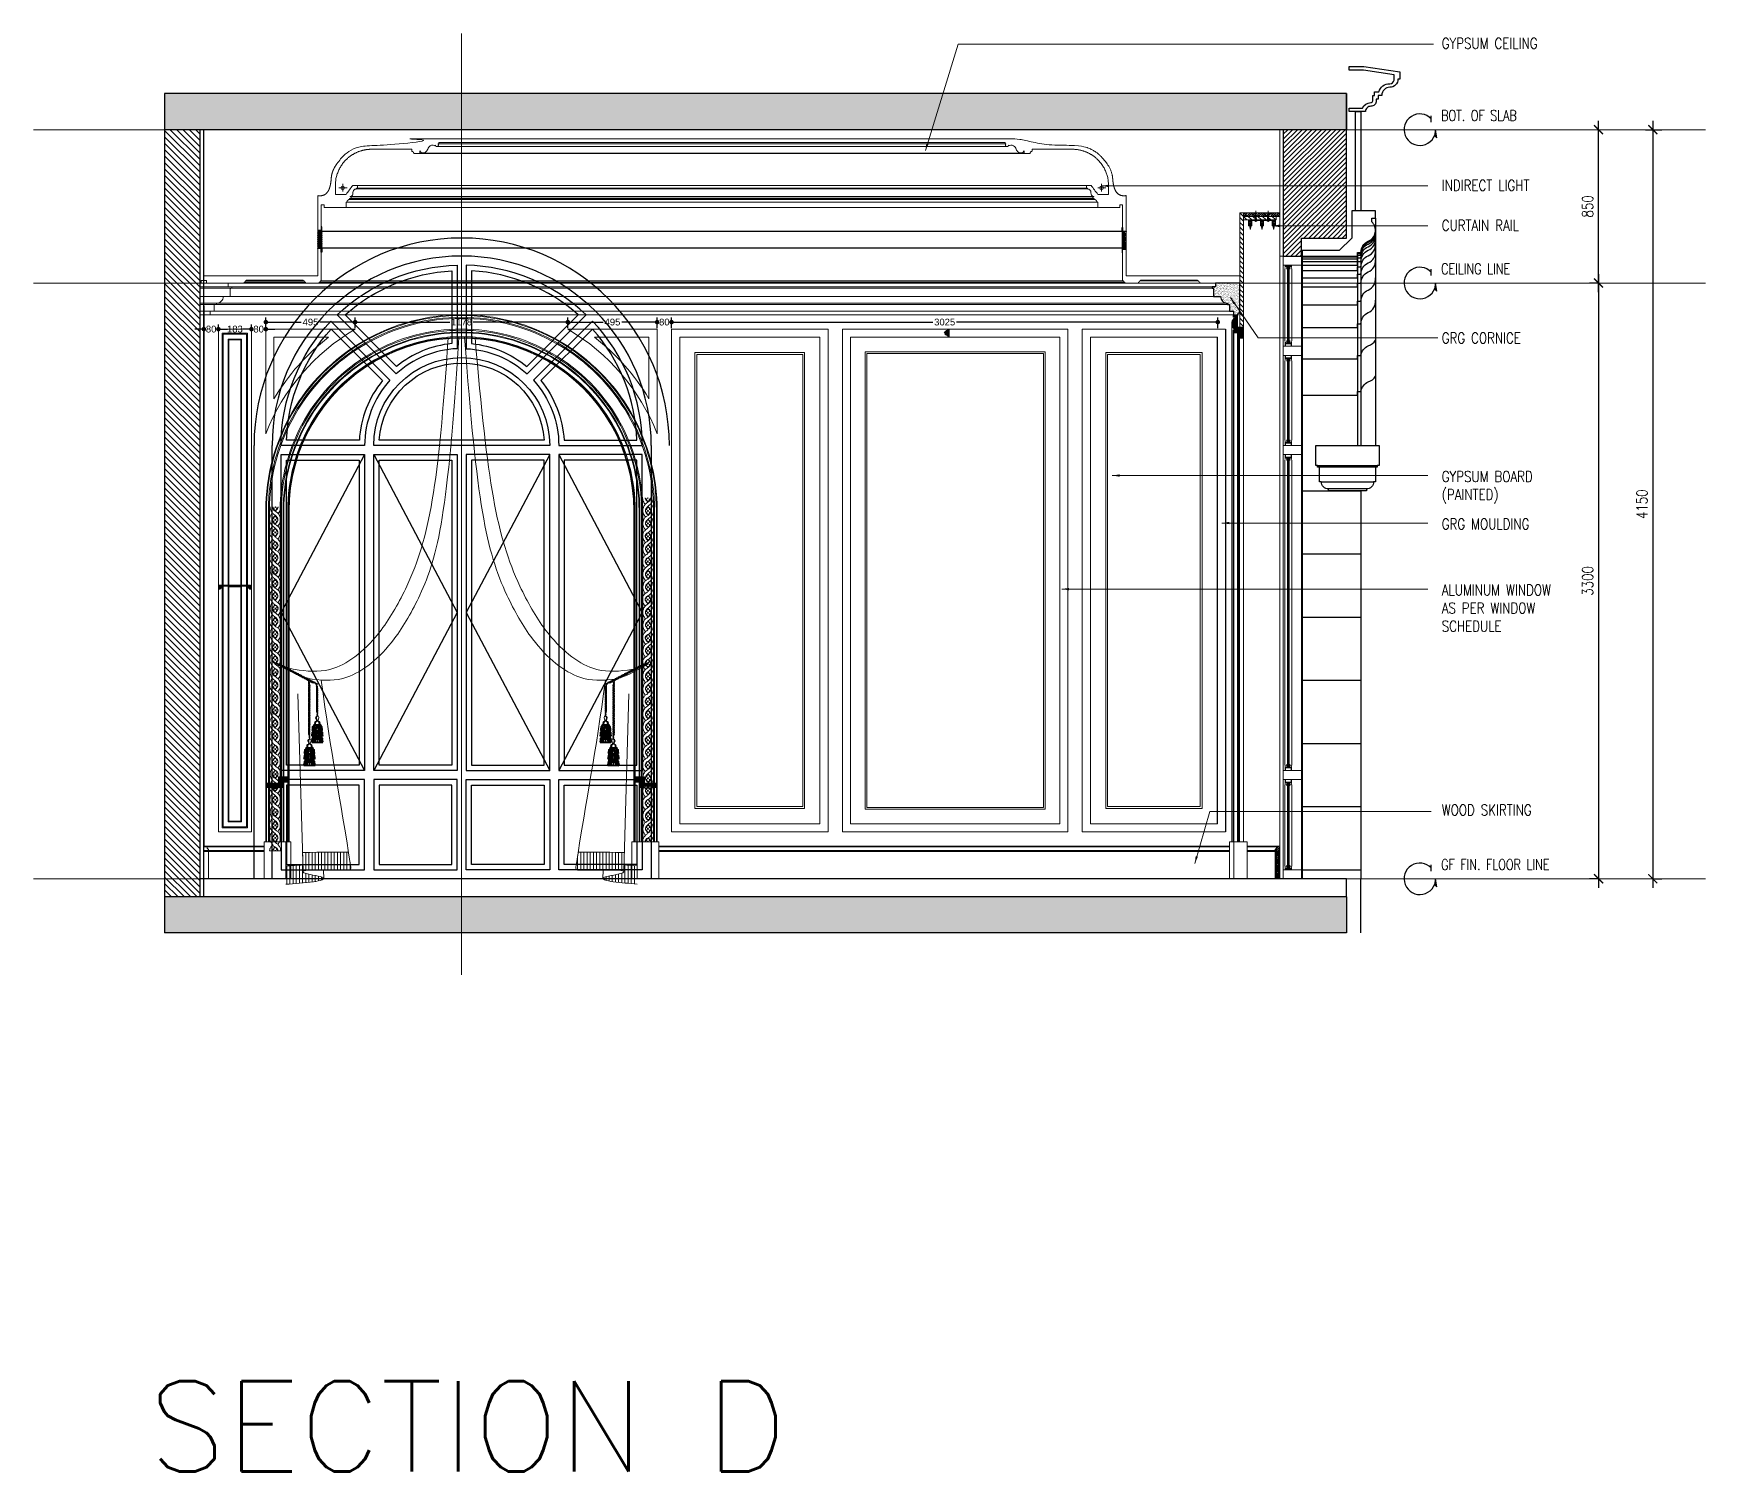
# Model space of a CAD drawing. Header units: millimetres. Extents: x -10942 to 92711, y -16583 to 30009.
# Drawn here: x 59975 to 69235, y 15578 to 23546 of the extents above; entities that cross this region are included whole.
import ezdxf
from ezdxf.lldxf.tags import DXFTag

# ---------------------------------------------------------------- set-up
doc = ezdxf.new("R2010")
doc.units = ezdxf.units.MM
doc.header["$LTSCALE"] = 1000
doc.header["$MEASUREMENT"] = 0
for name, pattern in [('CENTERX2', [4, 2.5, -0.5, 0.5, -0.5]), ('DASHED', [0.75, 0.5, -0.25]), ('HIDDEN', [0.375, 0.25, -0.125]), ('HIDDEN2', [0.1875, 0.125, -0.0625])]:
    doc.linetypes.add(name, pattern=pattern)
for name, color, linetype in [('8', 8, 'Continuous'), ('A-DIM', 9, 'Continuous'), ('A-Hidden', 8, 'HIDDEN'), ('A-TEXT', 7, 'Continuous'), ('Calliper Gypsum  Elevation', 31, 'Continuous'), ('Calliper gypsum molding plan', 31, 'Continuous'), ('curtain', 21, 'Continuous'), ('FURNITURE', 200, 'Continuous'), ('Layer1', 1, 'Continuous'), ('Layer3', 3, 'Continuous'), ('Layer7', 8, 'Continuous'), ('METAL', 5, 'Continuous'), ('PROJECTION', 8, 'Continuous'), ('WOOD', 23, 'Continuous'), ('WOOD 01', 34, 'Continuous'), ('WOOD 02', 32, 'Continuous')]:
    doc.layers.add(name, color=color, linetype=linetype)
for name, color, linetype, lineweight in [('A-FLOR-SLAB', 7, 'Continuous', 40), ('A-GLAZ', 134, 'Continuous', 18), ('A-RNDR-ALUM', 1, 'Continuous', 9), ('A-RNDR-PLST', 1, 'Continuous', 9), ('A-RNDR-PT36', 253, 'Continuous', 20), ('Bronze', 40, 'Continuous', 0), ('Fabric', 253, 'Continuous', 0), ('GRC', 41, 'Continuous', 0), ('ID-NOTES', 3, 'Continuous', 0), ('Lighting', 5, 'Continuous', 0), ('WOOD HATCH', 32, 'Continuous', 5)]:
    doc.layers.add(name, color=color, linetype=linetype, lineweight=lineweight)
doc.styles.add('grid_250', font='romans.shx', dxfattribs={"width": 0.75, "height": 0.75})
doc.styles.add('ID-ROMANS', font='romans.shx', dxfattribs={"width": 0.8})
doc.styles.add('ROMANS', font='romans', dxfattribs={"height": 0.2})
doc.styles.get("Standard").update_dxf_attribs({"font": 'arial.ttf'})
doc.styles.add('ZZ-Dim All', font='romans.shx', dxfattribs={"width": 0.8})
tags = doc.linetypes.add('DASHED2', pattern=[0.375, 0.25, -0.125]).pattern_tags.tags
tags[6:7] = [DXFTag(74, 4), DXFTag(75, 0), DXFTag(340, '0'), DXFTag(46, 1.0), DXFTag(50, 0.0), DXFTag(44, 0.0), DXFTag(45, 0.0)]
tags[4:5] = [DXFTag(74, 4), DXFTag(75, 0), DXFTag(340, '0'), DXFTag(46, 1.0), DXFTag(50, 0.0), DXFTag(44, 0.0), DXFTag(45, 0.0)]
doc.dimstyles.new('chester 25', dxfattribs={"dimscale": 0.25, "dimtxt": 150, "dimasz": 100, "dimexe": 100, "dimexo": 20, "dimgap": 40, "dimtad": 0, "dimdec": 0, "dimzin": 0, "dimdsep": 46, "dimtxsty": 'Standard', "dimblk": 'DOT', "dimcen": 100, "dimclrd": 1, "dimclre": 1, "dimclrt": 3, "dimadec": 0, "dimazin": 0, "dimtfac": 1, "dimtdec": 0, "dimtofl": 0, "dimtmove": 0, "dimatfit": 3, "dimfxl": 1, "dimtolj": 1, "dimtzin": 0, "dimlwd": -1, "dimarcsym": 0})
doc.dimstyles.new('DIM 0200', dxfattribs={"dimscale": 200, "dimtxt": 1, "dimasz": 0.8, "dimexe": 0.5, "dimexo": 1, "dimgap": 0.4, "dimtad": 1, "dimdec": 0, "dimrnd": 10, "dimdsep": 46, "dimtxsty": 'ZZ-Dim All', "dimblk1": 'ARCHTICK', "dimblk2": 'ARCHTICK', "dimsah": 1, "dimcen": 1, "dimdle": 0.5, "dimclrd": 256, "dimclre": 256, "dimclrt": 256, "dimadec": 0, "dimazin": 2, "dimtfac": 1, "dimtdec": 0, "dimtix": 1, "dimtmove": 2, "dimatfit": 2, "dimfxl": 1, "dimfxlon": 1, "dimtolj": 1, "dimtzin": 0, "dimlwd": -1, "dimlwe": -1, "dimarcsym": 0})
doc.dimstyles.new('DIM-100', dxfattribs={"dimscale": 50, "dimtxt": 1.25, "dimasz": 1, "dimexe": 1, "dimexo": 1, "dimgap": 0.6, "dimtad": 1, "dimdec": 0, "dimrnd": 5, "dimdsep": 46, "dimtxsty": 'ZZ-Dim All', "dimblk1": 'ARCHTICK', "dimblk2": 'ARCHTICK', "dimsah": 1, "dimcen": 1, "dimdle": 1, "dimclrd": 256, "dimclre": 8, "dimclrt": 256, "dimazin": 2, "dimtfac": 1, "dimtdec": 0, "dimtix": 1, "dimtmove": 2, "dimatfit": 2, "dimfxl": 0.1, "dimtolj": 1, "dimtzin": 0, "dimlwd": -1, "dimlwe": -1, "dimarcsym": 0})
pattern_1 = [(90, (-40588.27, -79288.381), (-17.5, 4e-15), [])]

msp = doc.modelspace()

# ---------------------------------------------------------------- texts
at = {"layer": 'A-TEXT', "style": 'ROMANS'}
msp.add_text('SECTION D', height=500, dxfattribs=at).set_placement((60612.6, 15578, 0))
at = {"layer": 'ID-NOTES', "style": 'grid_250', "width": 0.75}
for s, p in [('BOT. OF SLAB ', (67770.7, 23061, -536.9)), ('CEILING LINE', (67770.7, 22211.5, -536.9)), ('GF FIN. FLOOR LINE', (67770.7, 18911, -536.9))]:
    msp.add_text(s, height=60, rotation=360, dxfattribs=at).set_placement(p)
at = {"layer": 'ID-NOTES', "char_height": 60, "width": 771.843, "attachment_point": 1, "style": 'ID-ROMANS'}
for s, insert in [('GYPSUM CEILING', (67774, 23520.5, 0)), ('INDIRECT LIGHT', (67774, 22733.6, 0)), ('CURTAIN RAIL', (67774, 22511.9, 0)), ('GRG CORNICE', (67774, 21888.2, 0)), ('GYPSUM BOARD (PAINTED)', (67774, 21120.8, 0)), ('GRG MOULDING', (67774, 20857.7, 0)), ('ALUMINUM WINDOW AS PER WINDOW SCHEDULE', (67774, 20491.8, 0)), ('WOOD SKIRTING', (67774, 19273.4, 0))]:
    msp.add_mtext(s, dxfattribs=dict(at, insert=insert))

# ---------------------------------------------------------------- blocks, each defined once
blk = doc.blocks.new('GLAZ-5')
at = {"layer": 'A-GLAZ'}
for p, q in [((-26.3, 3388.5, 0), (-26.3, 2968.5, 0)), ((-24.9, 3388.5, 0), (-24.9, 2968.5, 0)), ((-23.6, 3388.5, 0), (-23.6, 2968.5, 0)), ((-22.3, 3388.5, 0), (-22.3, 2968.5, 0)), ((-20.9, 3388.5, 0), (-20.9, 2968.5, 0)), ((-19.6, 3388.5, 0), (-19.6, 2968.5, 0)), ((-18.3, 3388.5, 0), (-18.3, 2968.5, 0)), ((-26.3, 2421.5, 0), (-26.3, 2878.5, 0)), ((-24.9, 2421.5, 0), (-24.9, 2878.5, 0)), ((-23.6, 2421.5, 0), (-23.6, 2878.5, 0)), ((-22.3, 2421.5, 0), (-22.3, 2878.5, 0)), ((-20.9, 2421.5, 0), (-20.9, 2878.5, 0)), ((-19.6, 2421.5, 0), (-19.6, 2878.5, 0)), ((-18.3, 2421.5, 0), (-18.3, 2878.5, 0)), ((-26.3, 621.5, 0), (-26.3, 2328.5, 0)), ((-24.9, 621.5, 0), (-24.9, 2328.5, 0)), ((-23.6, 621.5, 0), (-23.6, 2328.5, 0)), ((-22.3, 621.5, 0), (-22.3, 2328.5, 0)), ((-20.9, 621.5, 0), (-20.9, 2328.5, 0)), ((-19.6, 621.5, 0), (-19.6, 2328.5, 0)), ((-18.3, 621.5, 0), (-18.3, 2328.5, 0)), ((-26.3, 528.5, 0), (-26.3, 58.5, 0)), ((-24.9, 528.5, 0), (-24.9, 58.5, 0)), ((-23.6, 528.5, 0), (-23.6, 58.5, 0)), ((-22.3, 528.5, 0), (-22.3, 58.5, 0)), ((-20.9, 528.5, 0), (-20.9, 58.5, 0)), ((-19.6, 528.5, 0), (-19.6, 58.5, 0)), ((-18.3, 528.5, 0), (-18.3, 58.5, 0))]:
    blk.add_line(p, q, dxfattribs=at)
at = {"layer": 'A-RNDR-ALUM'}
for p, q in [((-50, 2950, 0), (-50, 3400, 0)), ((-38.2, 3397.4, 0), (-37.5, 3397.4, 0)), ((-38.2, 3389.4, 0), (-38.2, 3397.4, 0)), ((-38.2, 3397.4, 0), (-37.5, 3397.4, 0)), ((-38.2, 3389.4, 0), (-38.2, 3397.4, 0)), ((-38.2, 3389.4, 0), (-37.5, 3389.4, 0)), ((-38.2, 3389.4, 0), (-37.5, 3389.4, 0)), ((-37.5, 3389.4, 0), (-37.5, 3397.4, 0)), ((-37.5, 3389.4, 0), (-37.5, 3397.4, 0)), ((-37.5, 3395.7, 0), (-7.1, 3395.7, 0)), ((-37.5, 3395.7, 0), (-7.1, 3395.7, 0)), ((-37.5, 3394.5, 0), (-7.1, 3394.5, 0)), ((-37.5, 3394.5, 0), (-7.1, 3394.5, 0)), ((-37.5, 3393.4, 0), (-7.1, 3393.4, 0)), ((-37.5, 3393.4, 0), (-7.1, 3393.4, 0)), ((-37.5, 3392.2, 0), (-7.1, 3392.2, 0)), ((-37.5, 3392.2, 0), (-7.1, 3392.2, 0)), ((-37.5, 3391, 0), (-7.1, 3391, 0)), ((-37.5, 3391, 0), (-7.1, 3391, 0)), ((-36, 3397.4, 0), (-35.3, 3397.4, 0)), ((-36, 3397.4, 0), (-35.3, 3397.4, 0)), ((-36, 3389.4, 0), (-35.3, 3389.4, 0)), ((-36, 3389.4, 0), (-35.3, 3389.4, 0)), ((-6.4, 3397.4, 0), (-7.1, 3397.4, 0)), ((-7.1, 3389.4, 0), (-7.1, 3397.4, 0)), ((-6.4, 3397.4, 0), (-7.1, 3397.4, 0)), ((-7.1, 3389.4, 0), (-7.1, 3397.4, 0)), ((-6.4, 3389.4, 0), (-7.1, 3389.4, 0)), ((-6.4, 3389.4, 0), (-7.1, 3389.4, 0)), ((-6.4, 3389.4, 0), (-6.4, 3397.4, 0)), ((-6.4, 3389.4, 0), (-6.4, 3397.4, 0)), ((50, 2950, 0), (50, 3400, 0)), ((-38.2, 2970.6, 0), (-37.5, 2970.6, 0)), ((-38.2, 2970.6, 0), (-38.2, 2952.6, 0)), ((-38.2, 2970.6, 0), (-37.5, 2970.6, 0)), ((-38.2, 2970.6, 0), (-38.2, 2952.6, 0)), ((-37.5, 2970.6, 0), (-37.5, 2952.6, 0)), ((-37.5, 2970.6, 0), (-37.5, 2952.6, 0)), ((-37.5, 2968.9, 0), (-7.1, 2968.9, 0)), ((-37.5, 2968.9, 0), (-7.1, 2968.9, 0)), ((-37.5, 2967.8, 0), (-7.1, 2967.8, 0)), ((-37.5, 2967.8, 0), (-7.1, 2967.8, 0)), ((-37.5, 2966.6, 0), (-7.1, 2966.6, 0)), ((-37.5, 2966.6, 0), (-7.1, 2966.6, 0)), ((-37.5, 2965.4, 0), (-7.1, 2965.4, 0)), ((-37.5, 2965.4, 0), (-7.1, 2965.4, 0)), ((-37.5, 2964.3, 0), (-7.1, 2964.3, 0)), ((-37.5, 2964.3, 0), (-7.1, 2964.3, 0)), ((-36, 2970.6, 0), (-35.3, 2970.6, 0)), ((-36, 2970.6, 0), (-35.3, 2970.6, 0)), ((-6.4, 2970.6, 0), (-7.1, 2970.6, 0)), ((-7.1, 2970.6, 0), (-7.1, 2952.6, 0)), ((-6.4, 2970.6, 0), (-7.1, 2970.6, 0)), ((-7.1, 2970.6, 0), (-7.1, 2952.6, 0)), ((-6.4, 2970.6, 0), (-6.4, 2952.6, 0)), ((-6.4, 2970.6, 0), (-6.4, 2952.6, 0)), ((-50, 2900, 0), (-50, 2400, 0)), ((-38.2, 2952.6, 0), (-37.5, 2952.6, 0)), ((-38.2, 2952.6, 0), (-37.5, 2952.6, 0)), ((-38.2, 2897.6, 0), (-37.5, 2897.6, 0)), ((-38.2, 2879.4, 0), (-38.2, 2897.6, 0)), ((-38.2, 2897.6, 0), (-37.5, 2897.6, 0)), ((-38.2, 2879.4, 0), (-38.2, 2897.6, 0)), ((-38.2, 2879.4, 0), (-37.5, 2879.4, 0)), ((-38.2, 2879.4, 0), (-37.5, 2879.4, 0)), ((-37.5, 2879.4, 0), (-37.5, 2897.6, 0)), ((-37.5, 2879.4, 0), (-37.5, 2897.6, 0)), ((-37.5, 2885.7, 0), (-7.1, 2885.7, 0)), ((-37.5, 2885.7, 0), (-7.1, 2885.7, 0)), ((-37.5, 2884.6, 0), (-7.1, 2884.6, 0)), ((-37.5, 2884.6, 0), (-7.1, 2884.6, 0)), ((-37.5, 2883.4, 0), (-7.1, 2883.4, 0)), ((-37.5, 2883.4, 0), (-7.1, 2883.4, 0)), ((-37.5, 2882.2, 0), (-7.1, 2882.2, 0)), ((-37.5, 2882.2, 0), (-7.1, 2882.2, 0)), ((-37.5, 2881.1, 0), (-7.1, 2881.1, 0)), ((-37.5, 2881.1, 0), (-7.1, 2881.1, 0)), ((-36, 2952.6, 0), (-35.3, 2952.6, 0)), ((-36, 2952.6, 0), (-35.3, 2952.6, 0)), ((-36, 2897.6, 0), (-35.3, 2897.6, 0)), ((-36, 2897.6, 0), (-35.3, 2897.6, 0)), ((-36, 2879.4, 0), (-35.3, 2879.4, 0)), ((-36, 2879.4, 0), (-35.3, 2879.4, 0)), ((-6.4, 2952.6, 0), (-7.1, 2952.6, 0)), ((-6.4, 2952.6, 0), (-7.1, 2952.6, 0)), ((-6.4, 2897.6, 0), (-7.1, 2897.6, 0)), ((-7.1, 2879.4, 0), (-7.1, 2897.6, 0)), ((-6.4, 2897.6, 0), (-7.1, 2897.6, 0)), ((-7.1, 2879.4, 0), (-7.1, 2897.6, 0)), ((-6.4, 2879.4, 0), (-7.1, 2879.4, 0)), ((-6.4, 2879.4, 0), (-7.1, 2879.4, 0)), ((-6.4, 2879.4, 0), (-6.4, 2897.6, 0)), ((-6.4, 2879.4, 0), (-6.4, 2897.6, 0)), ((50, 2900, 0), (50, 2400, 0)), ((-38.2, 2420.6, 0), (-37.5, 2420.6, 0)), ((-38.2, 2420.6, 0), (-38.2, 2402.6, 0)), ((-38.2, 2420.6, 0), (-37.5, 2420.6, 0)), ((-38.2, 2420.6, 0), (-38.2, 2402.6, 0)), ((-37.5, 2420.6, 0), (-37.5, 2402.6, 0)), ((-37.5, 2420.6, 0), (-37.5, 2402.6, 0)), ((-37.5, 2418.9, 0), (-7.1, 2418.9, 0)), ((-37.5, 2418.9, 0), (-7.1, 2418.9, 0)), ((-37.5, 2417.8, 0), (-7.1, 2417.8, 0)), ((-37.5, 2417.8, 0), (-7.1, 2417.8, 0)), ((-37.5, 2416.6, 0), (-7.1, 2416.6, 0)), ((-37.5, 2416.6, 0), (-7.1, 2416.6, 0)), ((-37.5, 2415.4, 0), (-7.1, 2415.4, 0)), ((-37.5, 2415.4, 0), (-7.1, 2415.4, 0)), ((-37.5, 2414.3, 0), (-7.1, 2414.3, 0)), ((-37.5, 2414.3, 0), (-7.1, 2414.3, 0)), ((-36, 2420.6, 0), (-35.3, 2420.6, 0)), ((-36, 2420.6, 0), (-35.3, 2420.6, 0)), ((-6.4, 2420.6, 0), (-7.1, 2420.6, 0)), ((-7.1, 2420.6, 0), (-7.1, 2402.6, 0)), ((-6.4, 2420.6, 0), (-7.1, 2420.6, 0)), ((-7.1, 2420.6, 0), (-7.1, 2402.6, 0)), ((-6.4, 2420.6, 0), (-6.4, 2402.6, 0)), ((-6.4, 2420.6, 0), (-6.4, 2402.6, 0)), ((-50, 2350, 0), (-50, 600, 0)), ((-38.2, 2402.6, 0), (-37.5, 2402.6, 0)), ((-38.2, 2402.6, 0), (-37.5, 2402.6, 0)), ((-38.2, 2347.4, 0), (-37.5, 2347.4, 0)), ((-38.2, 2329.4, 0), (-38.2, 2347.4, 0)), ((-38.2, 2347.4, 0), (-37.5, 2347.4, 0)), ((-38.2, 2329.4, 0), (-38.2, 2347.4, 0)), ((-38.2, 2329.4, 0), (-37.5, 2329.4, 0)), ((-38.2, 2329.4, 0), (-37.5, 2329.4, 0)), ((-37.5, 2329.4, 0), (-37.5, 2347.4, 0)), ((-37.5, 2329.4, 0), (-37.5, 2347.4, 0)), ((-37.5, 2335.7, 0), (-7.1, 2335.7, 0)), ((-37.5, 2335.7, 0), (-7.1, 2335.7, 0)), ((-37.5, 2334.6, 0), (-7.1, 2334.6, 0)), ((-37.5, 2334.6, 0), (-7.1, 2334.6, 0)), ((-37.5, 2333.4, 0), (-7.1, 2333.4, 0)), ((-37.5, 2333.4, 0), (-7.1, 2333.4, 0)), ((-37.5, 2332.2, 0), (-7.1, 2332.2, 0)), ((-37.5, 2332.2, 0), (-7.1, 2332.2, 0)), ((-37.5, 2331.1, 0), (-7.1, 2331.1, 0)), ((-37.5, 2331.1, 0), (-7.1, 2331.1, 0)), ((-36, 2402.6, 0), (-35.3, 2402.6, 0)), ((-36, 2402.6, 0), (-35.3, 2402.6, 0)), ((-36, 2347.4, 0), (-35.3, 2347.4, 0)), ((-36, 2347.4, 0), (-35.3, 2347.4, 0)), ((-36, 2329.4, 0), (-35.3, 2329.4, 0)), ((-36, 2329.4, 0), (-35.3, 2329.4, 0)), ((-6.4, 2402.6, 0), (-7.1, 2402.6, 0)), ((-6.4, 2402.6, 0), (-7.1, 2402.6, 0)), ((-6.4, 2347.4, 0), (-7.1, 2347.4, 0)), ((-7.1, 2329.4, 0), (-7.1, 2347.4, 0)), ((-6.4, 2347.4, 0), (-7.1, 2347.4, 0)), ((-7.1, 2329.4, 0), (-7.1, 2347.4, 0)), ((-6.4, 2329.4, 0), (-7.1, 2329.4, 0)), ((-6.4, 2329.4, 0), (-7.1, 2329.4, 0)), ((-6.4, 2329.4, 0), (-6.4, 2347.4, 0)), ((-6.4, 2329.4, 0), (-6.4, 2347.4, 0)), ((50, 2350, 0), (50, 600, 0)), ((-38.2, 620.6, 0), (-37.5, 620.6, 0)), ((-38.2, 620.6, 0), (-38.2, 602.6, 0)), ((-38.2, 620.6, 0), (-37.5, 620.6, 0)), ((-38.2, 620.6, 0), (-38.2, 602.6, 0)), ((-38.2, 602.6, 0), (-37.5, 602.6, 0)), ((-38.2, 602.6, 0), (-37.5, 602.6, 0)), ((-37.5, 620.6, 0), (-37.5, 602.6, 0)), ((-37.5, 620.6, 0), (-37.5, 602.6, 0)), ((-37.5, 618.9, 0), (-7.1, 618.9, 0)), ((-37.5, 618.9, 0), (-7.1, 618.9, 0)), ((-37.5, 617.8, 0), (-7.1, 617.8, 0)), ((-37.5, 617.8, 0), (-7.1, 617.8, 0)), ((-37.5, 616.6, 0), (-7.1, 616.6, 0)), ((-37.5, 616.6, 0), (-7.1, 616.6, 0)), ((-37.5, 615.4, 0), (-7.1, 615.4, 0)), ((-37.5, 615.4, 0), (-7.1, 615.4, 0)), ((-37.5, 614.3, 0), (-7.1, 614.3, 0)), ((-37.5, 614.3, 0), (-7.1, 614.3, 0)), ((-36, 620.6, 0), (-35.3, 620.6, 0)), ((-36, 620.6, 0), (-35.3, 620.6, 0)), ((-36, 602.6, 0), (-35.3, 602.6, 0)), ((-36, 602.6, 0), (-35.3, 602.6, 0)), ((-6.4, 620.6, 0), (-7.1, 620.6, 0)), ((-7.1, 620.6, 0), (-7.1, 602.6, 0)), ((-6.4, 620.6, 0), (-7.1, 620.6, 0)), ((-7.1, 620.6, 0), (-7.1, 602.6, 0)), ((-6.4, 602.6, 0), (-7.1, 602.6, 0)), ((-6.4, 602.6, 0), (-7.1, 602.6, 0)), ((-6.4, 620.6, 0), (-6.4, 602.6, 0)), ((-6.4, 620.6, 0), (-6.4, 602.6, 0)), ((-50, 50, 0), (-50, 550, 0)), ((-38.2, 547.4, 0), (-37.5, 547.4, 0)), ((-38.2, 529.4, 0), (-38.2, 547.4, 0)), ((-38.2, 547.4, 0), (-37.5, 547.4, 0)), ((-38.2, 529.4, 0), (-38.2, 547.4, 0)), ((-38.2, 529.4, 0), (-37.5, 529.4, 0)), ((-38.2, 529.4, 0), (-37.5, 529.4, 0)), ((-37.5, 529.4, 0), (-37.5, 547.4, 0)), ((-37.5, 529.4, 0), (-37.5, 547.4, 0)), ((-37.5, 535.7, 0), (-7.1, 535.7, 0)), ((-37.5, 535.7, 0), (-7.1, 535.7, 0)), ((-37.5, 534.6, 0), (-7.1, 534.6, 0)), ((-37.5, 534.6, 0), (-7.1, 534.6, 0)), ((-37.5, 533.4, 0), (-7.1, 533.4, 0)), ((-37.5, 533.4, 0), (-7.1, 533.4, 0)), ((-37.5, 532.2, 0), (-7.1, 532.2, 0)), ((-37.5, 532.2, 0), (-7.1, 532.2, 0)), ((-37.5, 531.1, 0), (-7.1, 531.1, 0)), ((-37.5, 531.1, 0), (-7.1, 531.1, 0)), ((-36, 547.4, 0), (-35.3, 547.4, 0)), ((-36, 547.4, 0), (-35.3, 547.4, 0)), ((-36, 529.4, 0), (-35.3, 529.4, 0)), ((-36, 529.4, 0), (-35.3, 529.4, 0)), ((-6.4, 547.4, 0), (-7.1, 547.4, 0)), ((-7.1, 529.4, 0), (-7.1, 547.4, 0)), ((-6.4, 547.4, 0), (-7.1, 547.4, 0)), ((-7.1, 529.4, 0), (-7.1, 547.4, 0)), ((-6.4, 529.4, 0), (-7.1, 529.4, 0)), ((-6.4, 529.4, 0), (-7.1, 529.4, 0)), ((-6.4, 529.4, 0), (-6.4, 547.4, 0)), ((-6.4, 529.4, 0), (-6.4, 547.4, 0)), ((50, 50, 0), (50, 550, 0)), ((-38.2, 60.6, 0), (-37.5, 60.6, 0)), ((-38.2, 60.6, 0), (-38.2, 52.6, 0)), ((-38.2, 60.6, 0), (-37.5, 60.6, 0)), ((-38.2, 60.6, 0), (-38.2, 52.6, 0)), ((-38.2, 52.6, 0), (-37.5, 52.6, 0)), ((-38.2, 52.6, 0), (-37.5, 52.6, 0)), ((-37.5, 60.6, 0), (-37.5, 52.6, 0)), ((-37.5, 60.6, 0), (-37.5, 52.6, 0)), ((-37.5, 59, 0), (-7.1, 59, 0)), ((-37.5, 59, 0), (-7.1, 59, 0)), ((-37.5, 57.8, 0), (-7.1, 57.8, 0)), ((-37.5, 57.8, 0), (-7.1, 57.8, 0)), ((-37.5, 56.6, 0), (-7.1, 56.6, 0)), ((-37.5, 56.6, 0), (-7.1, 56.6, 0)), ((-37.5, 55.5, 0), (-7.1, 55.5, 0)), ((-37.5, 55.5, 0), (-7.1, 55.5, 0)), ((-37.5, 54.3, 0), (-7.1, 54.3, 0)), ((-37.5, 54.3, 0), (-7.1, 54.3, 0)), ((-36, 60.6, 0), (-35.3, 60.6, 0)), ((-36, 60.6, 0), (-35.3, 60.6, 0)), ((-36, 52.6, 0), (-35.3, 52.6, 0)), ((-36, 52.6, 0), (-35.3, 52.6, 0)), ((-6.4, 60.6, 0), (-7.1, 60.6, 0)), ((-7.1, 60.6, 0), (-7.1, 52.6, 0)), ((-6.4, 60.6, 0), (-7.1, 60.6, 0)), ((-7.1, 60.6, 0), (-7.1, 52.6, 0)), ((-6.4, 52.6, 0), (-7.1, 52.6, 0)), ((-6.4, 52.6, 0), (-7.1, 52.6, 0)), ((-6.4, 60.6, 0), (-6.4, 52.6, 0)), ((-6.4, 60.6, 0), (-6.4, 52.6, 0))]:
    blk.add_line(p, q, dxfattribs=at)
for points in [[(-50, 3400), (50, 3400), (50, 3450), (-50, 3450)], [(-50, 2950), (50, 2950), (50, 2900), (-50, 2900)], [(-50, 2350), (50, 2350), (50, 2400), (-50, 2400)], [(-50, 600), (50, 600), (50, 550), (-50, 550)], [(-50, 50), (50, 50), (50, 0), (-50, 0)]]:
    blk.add_lwpolyline(points, close=True, dxfattribs=at)
at = {"layer": 'A-RNDR-ALUM', "const_width": 0.928, "elevation": 0}
for points in [[(-43.7, 3398.6, -0.414214), (-44.2, 3399.1)], [(-43.7, 3398.6, -0.414214), (-44.2, 3399.1)], [(-0.7, 3398.6, 0.414214), (-0.2, 3399.1)], [(-0.7, 3398.6, 0.414214), (-0.2, 3399.1)], [(-43.7, 2951.4, 0.414214), (-44.2, 2950.9)], [(-43.7, 2951.4, 0.414214), (-44.2, 2950.9)], [(-43.7, 2898.9, -0.414214), (-44.2, 2899.3)], [(-43.7, 2898.9, -0.414214), (-44.2, 2899.3)], [(-0.7, 2951.4, -0.414214), (-0.2, 2950.9)], [(-0.7, 2951.4, -0.414214), (-0.2, 2950.9)], [(-0.7, 2898.8, 0.414214), (-0.2, 2899.3)], [(-0.7, 2898.8, 0.414214), (-0.2, 2899.3)], [(-43.7, 2401.4, 0.414214), (-44.2, 2400.9)], [(-43.7, 2401.4, 0.414214), (-44.2, 2400.9)], [(-43.7, 2348.6, -0.414214), (-44.2, 2349.1)], [(-43.7, 2348.6, -0.414214), (-44.2, 2349.1)], [(-0.7, 2401.4, -0.414214), (-0.2, 2401)], [(-0.7, 2401.4, -0.414214), (-0.2, 2401)], [(-0.7, 2348.6, 0.414214), (-0.2, 2349.1)], [(-0.7, 2348.6, 0.414214), (-0.2, 2349.1)], [(-43.7, 601.4, 0.414214), (-44.2, 600.9)], [(-43.7, 601.4, 0.414214), (-44.2, 600.9)], [(-0.7, 601.4, -0.414214), (-0.2, 600.9)], [(-0.7, 601.4, -0.414214), (-0.2, 600.9)], [(-43.7, 548.6, -0.414214), (-44.2, 549.1)], [(-43.7, 548.6, -0.414214), (-44.2, 549.1)], [(-0.7, 548.6, 0.414214), (-0.2, 549.1)], [(-0.7, 548.6, 0.414214), (-0.2, 549.1)], [(-43.7, 51.4, 0.414214), (-44.2, 50.9)], [(-43.7, 51.4, 0.414214), (-44.2, 50.9)], [(-0.7, 51.4, -0.414214), (-0.2, 50.9)], [(-0.7, 51.4, -0.414214), (-0.2, 50.9)]]:
    blk.add_lwpolyline(points, format="xyb", dxfattribs=at)
at = {"layer": 'A-RNDR-ALUM', "elevation": 0}
for points in [[(-14, 3382.4), (-15.6, 3382.4), (-15.6, 3379.5, -0.015553), (-14.8, 3380), (-11.6, 3380, 0.104304), (-18.3, 3373.9), (-18.3, 3376.5, -0.016036), (-17.6, 3377.2), (-17.6, 3378.5), (-18.3, 3379.1), (-18.3, 3382), (-17.6, 3381.3), (-17.6, 3383.7), (-18.3, 3384.3), (-18.3, 3387.2), (-17.6, 3386.5), (-17.6, 3387.8, 0.414214), (-18.3, 3388.5), (-26.3, 3388.5, 0.414214), (-26.9, 3387.8), (-26.9, 3386.5), (-26.3, 3387.2), (-26.3, 3384.3), (-26.9, 3383.7), (-26.9, 3381.3), (-26.3, 3382), (-26.3, 3379.1), (-26.9, 3378.5), (-26.9, 3377.2, -0.016036), (-26.3, 3376.5), (-26.3, 3373.9, 0.104304), (-33, 3380), (-29.8, 3380, -0.015553), (-28.9, 3379.5), (-28.9, 3382.4), (-30.6, 3382.4, 0.021646), (-28.9, 3385.9), (-28.9, 3387.8, -0.414214), (-26.3, 3390.5), (-18.3, 3390.5, -0.414214), (-15.6, 3387.8), (-15.6, 3385.9, 0.021646)], [(-14, 2977.6), (-15.6, 2977.6), (-15.6, 2980.5, 0.015553), (-14.8, 2980), (-11.6, 2980, -0.104304), (-18.3, 2986.1), (-18.3, 2983.5, 0.016036), (-17.6, 2982.8), (-17.6, 2981.5), (-18.3, 2980.9), (-18.3, 2978), (-17.6, 2978.7), (-17.6, 2976.3), (-18.3, 2975.7), (-18.3, 2972.8), (-17.6, 2973.5), (-17.6, 2972.2, -0.414214), (-18.3, 2971.5), (-26.3, 2971.5, -0.414214), (-26.9, 2972.2), (-26.9, 2973.5), (-26.3, 2972.8), (-26.3, 2975.7), (-26.9, 2976.3), (-26.9, 2978.7), (-26.3, 2978), (-26.3, 2980.9), (-26.9, 2981.5), (-26.9, 2982.8, 0.016036), (-26.3, 2983.5), (-26.3, 2986.1, -0.104304), (-33, 2980), (-29.8, 2980, 0.015553), (-28.9, 2980.5), (-28.9, 2977.6), (-30.6, 2977.6, -0.021646), (-28.9, 2974.1), (-28.9, 2972.2, 0.414214), (-26.3, 2969.5), (-18.3, 2969.5, 0.414214), (-15.6, 2972.2), (-15.6, 2974.1, -0.021646)], [(-14, 2872.4), (-15.6, 2872.4), (-15.6, 2869.5, -0.015553), (-14.8, 2870), (-11.6, 2870, 0.104304), (-18.3, 2863.9), (-18.3, 2866.5, -0.016036), (-17.6, 2867.2), (-17.6, 2868.5), (-18.3, 2869.1), (-18.3, 2872), (-17.6, 2871.3), (-17.6, 2873.7), (-18.3, 2874.3), (-18.3, 2877.2), (-17.6, 2876.5), (-17.6, 2877.8, 0.414214), (-18.3, 2878.5), (-26.3, 2878.5, 0.414214), (-26.9, 2877.8), (-26.9, 2876.5), (-26.3, 2877.2), (-26.3, 2874.3), (-26.9, 2873.7), (-26.9, 2871.3), (-26.3, 2872), (-26.3, 2869.1), (-26.9, 2868.5), (-26.9, 2867.2, -0.016036), (-26.3, 2866.5), (-26.3, 2863.9, 0.104304), (-33, 2870), (-29.8, 2870, -0.015553), (-28.9, 2869.5), (-28.9, 2872.4), (-30.6, 2872.4, 0.021646), (-28.9, 2875.9), (-28.9, 2877.8, -0.414214), (-26.3, 2880.5), (-18.3, 2880.5, -0.414214), (-15.6, 2877.8), (-15.6, 2875.9, 0.021646)], [(-14, 2427.6), (-15.6, 2427.6), (-15.6, 2430.5, 0.015553), (-14.8, 2430), (-11.6, 2430, -0.104304), (-18.3, 2436.1), (-18.3, 2433.5, 0.016036), (-17.6, 2432.8), (-17.6, 2431.5), (-18.3, 2430.9), (-18.3, 2428), (-17.6, 2428.7), (-17.6, 2426.3), (-18.3, 2425.7), (-18.3, 2422.8), (-17.6, 2423.5), (-17.6, 2422.2, -0.414214), (-18.3, 2421.5), (-26.3, 2421.5, -0.414214), (-26.9, 2422.2), (-26.9, 2423.5), (-26.3, 2422.8), (-26.3, 2425.7), (-26.9, 2426.3), (-26.9, 2428.7), (-26.3, 2428), (-26.3, 2430.9), (-26.9, 2431.5), (-26.9, 2432.8, 0.016036), (-26.3, 2433.5), (-26.3, 2436.1, -0.104304), (-33, 2430), (-29.8, 2430, 0.015553), (-28.9, 2430.5), (-28.9, 2427.6), (-30.6, 2427.6, -0.021646), (-28.9, 2424.1), (-28.9, 2422.2, 0.414214), (-26.3, 2419.5), (-18.3, 2419.5, 0.414214), (-15.6, 2422.2), (-15.6, 2424.1, -0.021646)], [(-14, 2322.4), (-15.6, 2322.4), (-15.6, 2319.5, -0.015553), (-14.8, 2320), (-11.6, 2320, 0.104304), (-18.3, 2313.9), (-18.3, 2316.5, -0.016036), (-17.6, 2317.2), (-17.6, 2318.5), (-18.3, 2319.1), (-18.3, 2322), (-17.6, 2321.3), (-17.6, 2323.7), (-18.3, 2324.3), (-18.3, 2327.2), (-17.6, 2326.5), (-17.6, 2327.8, 0.414214), (-18.3, 2328.5), (-26.3, 2328.5, 0.414214), (-26.9, 2327.8), (-26.9, 2326.5), (-26.3, 2327.2), (-26.3, 2324.3), (-26.9, 2323.7), (-26.9, 2321.3), (-26.3, 2322), (-26.3, 2319.1), (-26.9, 2318.5), (-26.9, 2317.2, -0.016036), (-26.3, 2316.5), (-26.3, 2313.9, 0.104304), (-33, 2320), (-29.8, 2320, -0.015553), (-28.9, 2319.5), (-28.9, 2322.4), (-30.6, 2322.4, 0.021646), (-28.9, 2325.9), (-28.9, 2327.8, -0.414214), (-26.3, 2330.5), (-18.3, 2330.5, -0.414214), (-15.6, 2327.8), (-15.6, 2325.9, 0.021646)], [(-14, 627.6), (-15.6, 627.6), (-15.6, 630.5, 0.015553), (-14.8, 630), (-11.6, 630, -0.104304), (-18.3, 636.1), (-18.3, 633.5, 0.016036), (-17.6, 632.8), (-17.6, 631.5), (-18.3, 630.9), (-18.3, 628), (-17.6, 628.7), (-17.6, 626.3), (-18.3, 625.7), (-18.3, 622.8), (-17.6, 623.5), (-17.6, 622.2, -0.414214), (-18.3, 621.5), (-26.3, 621.5, -0.414214), (-26.9, 622.2), (-26.9, 623.5), (-26.3, 622.8), (-26.3, 625.7), (-26.9, 626.3), (-26.9, 628.7), (-26.3, 628), (-26.3, 630.9), (-26.9, 631.5), (-26.9, 632.8, 0.016036), (-26.3, 633.5), (-26.3, 636.1, -0.104304), (-33, 630), (-29.8, 630, 0.015553), (-28.9, 630.5), (-28.9, 627.6), (-30.6, 627.6, -0.021646), (-28.9, 624.1), (-28.9, 622.2, 0.414214), (-26.3, 619.5), (-18.3, 619.5, 0.414214), (-15.6, 622.2), (-15.6, 624.1, -0.021646)], [(-14, 522.4), (-15.6, 522.4), (-15.6, 519.5, -0.015553), (-14.8, 520), (-11.6, 520, 0.104304), (-18.3, 513.9), (-18.3, 516.5, -0.016036), (-17.6, 517.2), (-17.6, 518.5), (-18.3, 519.1), (-18.3, 522), (-17.6, 521.3), (-17.6, 523.7), (-18.3, 524.3), (-18.3, 527.2), (-17.6, 526.5), (-17.6, 527.8, 0.414214), (-18.3, 528.5), (-26.3, 528.5, 0.414214), (-26.9, 527.8), (-26.9, 526.5), (-26.3, 527.2), (-26.3, 524.3), (-26.9, 523.7), (-26.9, 521.3), (-26.3, 522), (-26.3, 519.1), (-26.9, 518.5), (-26.9, 517.2, -0.016036), (-26.3, 516.5), (-26.3, 513.9, 0.104304), (-33, 520), (-29.8, 520, -0.015553), (-28.9, 519.5), (-28.9, 522.4), (-30.6, 522.4, 0.021646), (-28.9, 525.9), (-28.9, 527.8, -0.414214), (-26.3, 530.5), (-18.3, 530.5, -0.414214), (-15.6, 527.8), (-15.6, 525.9, 0.021646)], [(-14, 67.6), (-15.6, 67.6), (-15.6, 70.5, 0.015553), (-14.8, 70), (-11.6, 70, -0.104304), (-18.3, 76.1), (-18.3, 73.5, 0.016036), (-17.6, 72.8), (-17.6, 71.5), (-18.3, 70.9), (-18.3, 68), (-17.6, 68.7), (-17.6, 66.3), (-18.3, 65.7), (-18.3, 62.8), (-17.6, 63.5), (-17.6, 62.2, -0.414214), (-18.3, 61.5), (-26.3, 61.5, -0.414214), (-26.9, 62.2), (-26.9, 63.5), (-26.3, 62.8), (-26.3, 65.7), (-26.9, 66.3), (-26.9, 68.7), (-26.3, 68), (-26.3, 70.9), (-26.9, 71.5), (-26.9, 72.8, 0.016036), (-26.3, 73.5), (-26.3, 76.1, -0.104304), (-33, 70), (-29.8, 70, 0.015553), (-28.9, 70.5), (-28.9, 67.6), (-30.6, 67.6, -0.021646), (-28.9, 64.1), (-28.9, 62.2, 0.414214), (-26.3, 59.5), (-18.3, 59.5, 0.414214), (-15.6, 62.2), (-15.6, 64.1, -0.021646)]]:
    blk.add_lwpolyline(points, format="xyb", close=True, dxfattribs=at)
at = {"layer": 'A-RNDR-ALUM'}
for points in [[(-44.6, 3400, 0), (-44.6, 3399.1, 0), (-42.2, 3400, 0), (-43.7, 3399.1, 0)], [(-44.6, 3400, 0), (-44.6, 3399.1, 0), (-42.2, 3400, 0), (-43.7, 3399.1, 0)], [(-42.2, 3400, 0), (-43.7, 3399.1, 0), (-42.2, 3398.2, 0), (-43.7, 3398.2, 0)], [(-42.2, 3400, 0), (-43.7, 3399.1, 0), (-42.2, 3398.2, 0), (-43.7, 3398.2, 0)], [(-40.6, 3382.4, 0), (-40.6, 3381.2, 0), (-29.9, 3382.4, 0), (-29.9, 3381.2, 0)], [(-40.6, 3382.4, 0), (-40.6, 3381.2, 0), (-29.9, 3382.4, 0), (-29.9, 3381.2, 0)], [(-40.6, 3381.2, 0), (-40.6, 3380, 0), (-29.9, 3381.2, 0), (-29.9, 3380, 0)], [(-40.6, 3381.2, 0), (-40.6, 3380, 0), (-29.9, 3381.2, 0), (-29.9, 3380, 0)], [(-36.9, 3398.2, 0), (-35, 3400, 0), (-39.8, 3398.2, 0), (-39.8, 3400, 0)], [(-36.9, 3398.2, 0), (-35, 3400, 0), (-39.8, 3398.2, 0), (-39.8, 3400, 0)], [(-39.8, 3386.7, 0), (-39.8, 3388.5, 0), (-35, 3386.7, 0), (-36.9, 3388.5, 0)], [(-39.8, 3386.7, 0), (-39.8, 3388.5, 0), (-35, 3386.7, 0), (-36.9, 3388.5, 0)], [(-36.9, 3396, 0), (-35, 3396, 0), (-36.9, 3398.2, 0), (-35, 3400, 0)], [(-36.9, 3396, 0), (-35, 3396, 0), (-36.9, 3398.2, 0), (-35, 3400, 0)], [(-36.9, 3390.7, 0), (-35, 3390.7, 0), (-36.9, 3388.5, 0), (-35, 3386.7, 0)], [(-36.9, 3390.7, 0), (-35, 3390.7, 0), (-36.9, 3388.5, 0), (-35, 3386.7, 0)], [(-4.3, 3382.4, 0), (-4.3, 3381.2, 0), (-15.1, 3382.4, 0), (-15.1, 3381.2, 0)], [(-4.3, 3382.4, 0), (-4.3, 3381.2, 0), (-15.1, 3382.4, 0), (-15.1, 3381.2, 0)], [(-4.3, 3381.2, 0), (-4.3, 3380, 0), (-15.1, 3381.2, 0), (-15.1, 3380, 0)], [(-4.3, 3381.2, 0), (-4.3, 3380, 0), (-15.1, 3381.2, 0), (-15.1, 3380, 0)], [(-7.5, 3398.2, 0), (-9.4, 3400, 0), (-4.6, 3398.2, 0), (-4.6, 3400, 0)], [(-7.5, 3396, 0), (-9.4, 3396, 0), (-7.5, 3398.2, 0), (-9.4, 3400, 0)], [(-7.5, 3396, 0), (-9.4, 3396, 0), (-7.5, 3398.2, 0), (-9.4, 3400, 0)], [(-7.5, 3398.2, 0), (-9.4, 3400, 0), (-4.6, 3398.2, 0), (-4.6, 3400, 0)], [(-7.5, 3390.7, 0), (-9.4, 3390.7, 0), (-7.5, 3388.5, 0), (-9.4, 3386.7, 0)], [(-7.5, 3390.7, 0), (-9.4, 3390.7, 0), (-7.5, 3388.5, 0), (-9.4, 3386.7, 0)], [(-4.6, 3386.7, 0), (-4.6, 3388.5, 0), (-9.4, 3386.7, 0), (-7.5, 3388.5, 0)], [(-4.6, 3386.7, 0), (-4.6, 3388.5, 0), (-9.4, 3386.7, 0), (-7.5, 3388.5, 0)], [(-2.2, 3400, 0), (-0.7, 3399.1, 0), (-2.2, 3398.2, 0), (-0.7, 3398.2, 0)], [(0.2, 3400, 0), (0.2, 3399.1, 0), (-2.2, 3400, 0), (-0.7, 3399.1, 0)], [(-2.2, 3400, 0), (-0.7, 3399.1, 0), (-2.2, 3398.2, 0), (-0.7, 3398.2, 0)], [(0.2, 3400, 0), (0.2, 3399.1, 0), (-2.2, 3400, 0), (-0.7, 3399.1, 0)], [(-40.6, 2978.8, 0), (-40.6, 2980, 0), (-29.9, 2978.8, 0), (-29.9, 2980, 0)], [(-40.6, 2978.8, 0), (-40.6, 2980, 0), (-29.9, 2978.8, 0), (-29.9, 2980, 0)], [(-40.6, 2977.6, 0), (-40.6, 2978.8, 0), (-29.9, 2977.6, 0), (-29.9, 2978.8, 0)], [(-40.6, 2977.6, 0), (-40.6, 2978.8, 0), (-29.9, 2977.6, 0), (-29.9, 2978.8, 0)], [(-39.8, 2973.3, 0), (-39.8, 2971.4, 0), (-35, 2973.3, 0), (-36.9, 2971.4, 0)], [(-39.8, 2973.3, 0), (-39.8, 2971.4, 0), (-35, 2973.3, 0), (-36.9, 2971.4, 0)], [(-36.9, 2969.3, 0), (-35, 2969.3, 0), (-36.9, 2971.4, 0), (-35, 2973.3, 0)], [(-36.9, 2969.3, 0), (-35, 2969.3, 0), (-36.9, 2971.4, 0), (-35, 2973.3, 0)], [(-36.9, 2964, 0), (-35, 2964, 0), (-36.9, 2951.8, 0), (-35, 2950, 0)], [(-36.9, 2964, 0), (-35, 2964, 0), (-36.9, 2951.8, 0), (-35, 2950, 0)], [(-4.3, 2978.8, 0), (-4.3, 2980, 0), (-15.1, 2978.8, 0), (-15.1, 2980, 0)], [(-4.3, 2978.8, 0), (-4.3, 2980, 0), (-15.1, 2978.8, 0), (-15.1, 2980, 0)], [(-4.3, 2977.6, 0), (-4.3, 2978.8, 0), (-15.1, 2977.6, 0), (-15.1, 2978.8, 0)], [(-4.3, 2977.6, 0), (-4.3, 2978.8, 0), (-15.1, 2977.6, 0), (-15.1, 2978.8, 0)], [(-4.6, 2973.3, 0), (-4.6, 2971.4, 0), (-9.4, 2973.3, 0), (-7.5, 2971.4, 0)], [(-7.5, 2969.3, 0), (-9.4, 2969.3, 0), (-7.5, 2971.4, 0), (-9.4, 2973.3, 0)], [(-4.6, 2973.3, 0), (-4.6, 2971.4, 0), (-9.4, 2973.3, 0), (-7.5, 2971.4, 0)], [(-7.5, 2969.3, 0), (-9.4, 2969.3, 0), (-7.5, 2971.4, 0), (-9.4, 2973.3, 0)], [(-7.5, 2964, 0), (-9.4, 2964, 0), (-7.5, 2951.8, 0), (-9.4, 2950, 0)], [(-7.5, 2964, 0), (-9.4, 2964, 0), (-7.5, 2951.8, 0), (-9.4, 2950, 0)], [(-44.6, 2950, 0), (-44.6, 2950.9, 0), (-42.2, 2950, 0), (-43.7, 2950.9, 0)], [(-44.6, 2950, 0), (-44.6, 2950.9, 0), (-42.2, 2950, 0), (-43.7, 2950.9, 0)], [(-44.6, 2900.3, 0), (-44.6, 2899.3, 0), (-42.2, 2900.3, 0), (-43.7, 2899.3, 0)], [(-44.6, 2900.3, 0), (-44.6, 2899.3, 0), (-42.2, 2900.3, 0), (-43.7, 2899.3, 0)], [(-42.2, 2950, 0), (-43.7, 2950.9, 0), (-42.2, 2951.8, 0), (-43.7, 2951.8, 0)], [(-42.2, 2950, 0), (-43.7, 2950.9, 0), (-42.2, 2951.8, 0), (-43.7, 2951.8, 0)], [(-42.2, 2900.3, 0), (-43.7, 2899.3, 0), (-42.2, 2898.4, 0), (-43.7, 2898.4, 0)], [(-42.2, 2900.3, 0), (-43.7, 2899.3, 0), (-42.2, 2898.4, 0), (-43.7, 2898.4, 0)], [(-40.6, 2872.4, 0), (-40.6, 2871.2, 0), (-29.9, 2872.4, 0), (-29.9, 2871.2, 0)], [(-40.6, 2872.4, 0), (-40.6, 2871.2, 0), (-29.9, 2872.4, 0), (-29.9, 2871.2, 0)], [(-40.6, 2871.2, 0), (-40.6, 2870, 0), (-29.9, 2871.2, 0), (-29.9, 2870, 0)], [(-40.6, 2871.2, 0), (-40.6, 2870, 0), (-29.9, 2871.2, 0), (-29.9, 2870, 0)], [(-36.9, 2951.8, 0), (-35, 2950, 0), (-39.8, 2951.8, 0), (-39.8, 2950, 0)], [(-36.9, 2951.8, 0), (-35, 2950, 0), (-39.8, 2951.8, 0), (-39.8, 2950, 0)], [(-36.9, 2898.4, 0), (-35, 2900.3, 0), (-39.8, 2898.4, 0), (-39.8, 2900.3, 0)], [(-36.9, 2898.4, 0), (-35, 2900.3, 0), (-39.8, 2898.4, 0), (-39.8, 2900.3, 0)], [(-39.8, 2876.7, 0), (-39.8, 2878.6, 0), (-35, 2876.7, 0), (-36.9, 2878.6, 0)], [(-39.8, 2876.7, 0), (-39.8, 2878.6, 0), (-35, 2876.7, 0), (-36.9, 2878.6, 0)], [(-36.9, 2886, 0), (-35, 2886, 0), (-36.9, 2898.4, 0), (-35, 2900.3, 0)], [(-36.9, 2886, 0), (-35, 2886, 0), (-36.9, 2898.4, 0), (-35, 2900.3, 0)], [(-36.9, 2880.7, 0), (-35, 2880.7, 0), (-36.9, 2878.6, 0), (-35, 2876.7, 0)], [(-36.9, 2880.7, 0), (-35, 2880.7, 0), (-36.9, 2878.6, 0), (-35, 2876.7, 0)], [(-4.3, 2872.4, 0), (-4.3, 2871.2, 0), (-15.1, 2872.4, 0), (-15.1, 2871.2, 0)], [(-4.3, 2872.4, 0), (-4.3, 2871.2, 0), (-15.1, 2872.4, 0), (-15.1, 2871.2, 0)], [(-4.3, 2871.2, 0), (-4.3, 2870, 0), (-15.1, 2871.2, 0), (-15.1, 2870, 0)], [(-4.3, 2871.2, 0), (-4.3, 2870, 0), (-15.1, 2871.2, 0), (-15.1, 2870, 0)], [(-7.5, 2951.8, 0), (-9.4, 2950, 0), (-4.6, 2951.8, 0), (-4.6, 2950, 0)], [(-7.5, 2951.8, 0), (-9.4, 2950, 0), (-4.6, 2951.8, 0), (-4.6, 2950, 0)], [(-7.5, 2898.4, 0), (-9.4, 2900.3, 0), (-4.6, 2898.4, 0), (-4.6, 2900.3, 0)], [(-7.5, 2886, 0), (-9.4, 2886, 0), (-7.5, 2898.4, 0), (-9.4, 2900.3, 0)], [(-7.5, 2886, 0), (-9.4, 2886, 0), (-7.5, 2898.4, 0), (-9.4, 2900.3, 0)], [(-7.5, 2898.4, 0), (-9.4, 2900.3, 0), (-4.6, 2898.4, 0), (-4.6, 2900.3, 0)], [(-7.5, 2880.7, 0), (-9.4, 2880.7, 0), (-7.5, 2878.6, 0), (-9.4, 2876.7, 0)], [(-7.5, 2880.7, 0), (-9.4, 2880.7, 0), (-7.5, 2878.6, 0), (-9.4, 2876.7, 0)], [(-4.6, 2876.7, 0), (-4.6, 2878.6, 0), (-9.4, 2876.7, 0), (-7.5, 2878.6, 0)], [(-4.6, 2876.7, 0), (-4.6, 2878.6, 0), (-9.4, 2876.7, 0), (-7.5, 2878.6, 0)], [(-2.2, 2950, 0), (-0.7, 2950.9, 0), (-2.2, 2951.8, 0), (-0.7, 2951.8, 0)], [(-2.2, 2950, 0), (-0.7, 2950.9, 0), (-2.2, 2951.8, 0), (-0.7, 2951.8, 0)], [(0.2, 2950, 0), (0.2, 2950.9, 0), (-2.2, 2950, 0), (-0.7, 2950.9, 0)], [(0.2, 2950, 0), (0.2, 2950.9, 0), (-2.2, 2950, 0), (-0.7, 2950.9, 0)], [(-2.2, 2900.3, 0), (-0.7, 2899.3, 0), (-2.2, 2898.4, 0), (-0.7, 2898.4, 0)], [(0.2, 2900.3, 0), (0.2, 2899.3, 0), (-2.2, 2900.3, 0), (-0.7, 2899.3, 0)], [(-2.2, 2900.3, 0), (-0.7, 2899.3, 0), (-2.2, 2898.4, 0), (-0.7, 2898.4, 0)], [(0.2, 2900.3, 0), (0.2, 2899.3, 0), (-2.2, 2900.3, 0), (-0.7, 2899.3, 0)], [(-40.6, 2428.8, 0), (-40.6, 2430, 0), (-29.9, 2428.8, 0), (-29.9, 2430, 0)], [(-40.6, 2428.8, 0), (-40.6, 2430, 0), (-29.9, 2428.8, 0), (-29.9, 2430, 0)], [(-40.6, 2427.6, 0), (-40.6, 2428.8, 0), (-29.9, 2427.6, 0), (-29.9, 2428.8, 0)], [(-40.6, 2427.6, 0), (-40.6, 2428.8, 0), (-29.9, 2427.6, 0), (-29.9, 2428.8, 0)], [(-39.8, 2423.3, 0), (-39.8, 2421.4, 0), (-35, 2423.3, 0), (-36.9, 2421.4, 0)], [(-39.8, 2423.3, 0), (-39.8, 2421.4, 0), (-35, 2423.3, 0), (-36.9, 2421.4, 0)], [(-36.9, 2419.3, 0), (-35, 2419.3, 0), (-36.9, 2421.4, 0), (-35, 2423.3, 0)], [(-36.9, 2419.3, 0), (-35, 2419.3, 0), (-36.9, 2421.4, 0), (-35, 2423.3, 0)], [(-36.9, 2414, 0), (-35, 2414, 0), (-36.9, 2401.9, 0), (-35, 2400, 0)], [(-36.9, 2414, 0), (-35, 2414, 0), (-36.9, 2401.9, 0), (-35, 2400, 0)], [(-4.3, 2428.8, 0), (-4.3, 2430, 0), (-15.1, 2428.8, 0), (-15.1, 2430, 0)], [(-4.3, 2428.8, 0), (-4.3, 2430, 0), (-15.1, 2428.8, 0), (-15.1, 2430, 0)], [(-4.3, 2427.6, 0), (-4.3, 2428.8, 0), (-15.1, 2427.6, 0), (-15.1, 2428.8, 0)], [(-4.3, 2427.6, 0), (-4.3, 2428.8, 0), (-15.1, 2427.6, 0), (-15.1, 2428.8, 0)], [(-4.6, 2423.3, 0), (-4.6, 2421.4, 0), (-9.4, 2423.3, 0), (-7.5, 2421.4, 0)], [(-7.5, 2419.3, 0), (-9.4, 2419.3, 0), (-7.5, 2421.4, 0), (-9.4, 2423.3, 0)], [(-4.6, 2423.3, 0), (-4.6, 2421.4, 0), (-9.4, 2423.3, 0), (-7.5, 2421.4, 0)], [(-7.5, 2419.3, 0), (-9.4, 2419.3, 0), (-7.5, 2421.4, 0), (-9.4, 2423.3, 0)], [(-7.5, 2414, 0), (-9.4, 2414, 0), (-7.5, 2401.9, 0), (-9.4, 2400, 0)], [(-7.5, 2414, 0), (-9.4, 2414, 0), (-7.5, 2401.9, 0), (-9.4, 2400, 0)], [(-44.6, 2400, 0), (-44.6, 2400.9, 0), (-42.2, 2400, 0), (-43.7, 2400.9, 0)], [(-44.6, 2400, 0), (-44.6, 2400.9, 0), (-42.2, 2400, 0), (-43.7, 2400.9, 0)], [(-44.6, 2350, 0), (-44.6, 2349.1, 0), (-42.2, 2350, 0), (-43.7, 2349.1, 0)], [(-44.6, 2350, 0), (-44.6, 2349.1, 0), (-42.2, 2350, 0), (-43.7, 2349.1, 0)], [(-42.2, 2400, 0), (-43.7, 2400.9, 0), (-42.2, 2401.9, 0), (-43.7, 2401.9, 0)], [(-42.2, 2400, 0), (-43.7, 2400.9, 0), (-42.2, 2401.9, 0), (-43.7, 2401.9, 0)], [(-42.2, 2350, 0), (-43.7, 2349.1, 0), (-42.2, 2348.2, 0), (-43.7, 2348.2, 0)], [(-42.2, 2350, 0), (-43.7, 2349.1, 0), (-42.2, 2348.2, 0), (-43.7, 2348.2, 0)], [(-40.6, 2322.4, 0), (-40.6, 2321.2, 0), (-29.9, 2322.4, 0), (-29.9, 2321.2, 0)], [(-40.6, 2322.4, 0), (-40.6, 2321.2, 0), (-29.9, 2322.4, 0), (-29.9, 2321.2, 0)], [(-40.6, 2321.2, 0), (-40.6, 2320, 0), (-29.9, 2321.2, 0), (-29.9, 2320, 0)], [(-40.6, 2321.2, 0), (-40.6, 2320, 0), (-29.9, 2321.2, 0), (-29.9, 2320, 0)], [(-36.9, 2401.9, 0), (-35, 2400, 0), (-39.8, 2401.9, 0), (-39.8, 2400, 0)], [(-36.9, 2401.9, 0), (-35, 2400, 0), (-39.8, 2401.9, 0), (-39.8, 2400, 0)], [(-36.9, 2348.2, 0), (-35, 2350, 0), (-39.8, 2348.2, 0), (-39.8, 2350, 0)], [(-36.9, 2348.2, 0), (-35, 2350, 0), (-39.8, 2348.2, 0), (-39.8, 2350, 0)], [(-39.8, 2326.7, 0), (-39.8, 2328.6, 0), (-35, 2326.7, 0), (-36.9, 2328.6, 0)], [(-39.8, 2326.7, 0), (-39.8, 2328.6, 0), (-35, 2326.7, 0), (-36.9, 2328.6, 0)], [(-36.9, 2336, 0), (-35, 2336, 0), (-36.9, 2348.2, 0), (-35, 2350, 0)], [(-36.9, 2336, 0), (-35, 2336, 0), (-36.9, 2348.2, 0), (-35, 2350, 0)], [(-36.9, 2330.7, 0), (-35, 2330.7, 0), (-36.9, 2328.6, 0), (-35, 2326.7, 0)], [(-36.9, 2330.7, 0), (-35, 2330.7, 0), (-36.9, 2328.6, 0), (-35, 2326.7, 0)], [(-4.3, 2322.4, 0), (-4.3, 2321.2, 0), (-15.1, 2322.4, 0), (-15.1, 2321.2, 0)], [(-4.3, 2322.4, 0), (-4.3, 2321.2, 0), (-15.1, 2322.4, 0), (-15.1, 2321.2, 0)], [(-4.3, 2321.2, 0), (-4.3, 2320, 0), (-15.1, 2321.2, 0), (-15.1, 2320, 0)], [(-4.3, 2321.2, 0), (-4.3, 2320, 0), (-15.1, 2321.2, 0), (-15.1, 2320, 0)], [(-7.5, 2401.9, 0), (-9.4, 2400, 0), (-4.6, 2401.9, 0), (-4.6, 2400, 0)], [(-7.5, 2401.9, 0), (-9.4, 2400, 0), (-4.6, 2401.9, 0), (-4.6, 2400, 0)], [(-7.5, 2348.2, 0), (-9.4, 2350, 0), (-4.6, 2348.2, 0), (-4.6, 2350, 0)], [(-7.5, 2336, 0), (-9.4, 2336, 0), (-7.5, 2348.2, 0), (-9.4, 2350, 0)], [(-7.5, 2336, 0), (-9.4, 2336, 0), (-7.5, 2348.2, 0), (-9.4, 2350, 0)], [(-7.5, 2348.2, 0), (-9.4, 2350, 0), (-4.6, 2348.2, 0), (-4.6, 2350, 0)], [(-7.5, 2330.7, 0), (-9.4, 2330.7, 0), (-7.5, 2328.6, 0), (-9.4, 2326.7, 0)], [(-7.5, 2330.7, 0), (-9.4, 2330.7, 0), (-7.5, 2328.6, 0), (-9.4, 2326.7, 0)], [(-4.6, 2326.7, 0), (-4.6, 2328.6, 0), (-9.4, 2326.7, 0), (-7.5, 2328.6, 0)], [(-4.6, 2326.7, 0), (-4.6, 2328.6, 0), (-9.4, 2326.7, 0), (-7.5, 2328.6, 0)], [(-2.2, 2400, 0), (-0.7, 2400.9, 0), (-2.2, 2401.9, 0), (-0.7, 2401.9, 0)], [(-2.2, 2400, 0), (-0.7, 2400.9, 0), (-2.2, 2401.9, 0), (-0.7, 2401.9, 0)], [(0.2, 2400, 0), (0.2, 2400.9, 0), (-2.2, 2400, 0), (-0.7, 2400.9, 0)], [(0.2, 2400, 0), (0.2, 2400.9, 0), (-2.2, 2400, 0), (-0.7, 2400.9, 0)], [(-2.2, 2350, 0), (-0.7, 2349.1, 0), (-2.2, 2348.2, 0), (-0.7, 2348.2, 0)], [(0.2, 2350, 0), (0.2, 2349.1, 0), (-2.2, 2350, 0), (-0.7, 2349.1, 0)], [(-2.2, 2350, 0), (-0.7, 2349.1, 0), (-2.2, 2348.2, 0), (-0.7, 2348.2, 0)], [(0.2, 2350, 0), (0.2, 2349.1, 0), (-2.2, 2350, 0), (-0.7, 2349.1, 0)], [(-44.6, 600, 0), (-44.6, 600.9, 0), (-42.2, 600, 0), (-43.7, 600.9, 0)], [(-44.6, 600, 0), (-44.6, 600.9, 0), (-42.2, 600, 0), (-43.7, 600.9, 0)], [(-42.2, 600, 0), (-43.7, 600.9, 0), (-42.2, 601.8, 0), (-43.7, 601.8, 0)], [(-42.2, 600, 0), (-43.7, 600.9, 0), (-42.2, 601.8, 0), (-43.7, 601.8, 0)], [(-40.6, 628.8, 0), (-40.6, 630, 0), (-29.9, 628.8, 0), (-29.9, 630, 0)], [(-40.6, 628.8, 0), (-40.6, 630, 0), (-29.9, 628.8, 0), (-29.9, 630, 0)], [(-40.6, 627.6, 0), (-40.6, 628.8, 0), (-29.9, 627.6, 0), (-29.9, 628.8, 0)], [(-40.6, 627.6, 0), (-40.6, 628.8, 0), (-29.9, 627.6, 0), (-29.9, 628.8, 0)], [(-39.8, 623.3, 0), (-39.8, 621.4, 0), (-35, 623.3, 0), (-36.9, 621.4, 0)], [(-39.8, 623.3, 0), (-39.8, 621.4, 0), (-35, 623.3, 0), (-36.9, 621.4, 0)], [(-36.9, 601.8, 0), (-35, 600, 0), (-39.8, 601.8, 0), (-39.8, 600, 0)], [(-36.9, 601.8, 0), (-35, 600, 0), (-39.8, 601.8, 0), (-39.8, 600, 0)], [(-36.9, 619.3, 0), (-35, 619.3, 0), (-36.9, 621.4, 0), (-35, 623.3, 0)], [(-36.9, 619.3, 0), (-35, 619.3, 0), (-36.9, 621.4, 0), (-35, 623.3, 0)], [(-36.9, 614, 0), (-35, 614, 0), (-36.9, 601.8, 0), (-35, 600, 0)], [(-36.9, 614, 0), (-35, 614, 0), (-36.9, 601.8, 0), (-35, 600, 0)], [(-4.3, 628.8, 0), (-4.3, 630, 0), (-15.1, 628.8, 0), (-15.1, 630, 0)], [(-4.3, 628.8, 0), (-4.3, 630, 0), (-15.1, 628.8, 0), (-15.1, 630, 0)], [(-4.3, 627.6, 0), (-4.3, 628.8, 0), (-15.1, 627.6, 0), (-15.1, 628.8, 0)], [(-4.3, 627.6, 0), (-4.3, 628.8, 0), (-15.1, 627.6, 0), (-15.1, 628.8, 0)], [(-4.6, 623.3, 0), (-4.6, 621.4, 0), (-9.4, 623.3, 0), (-7.5, 621.4, 0)], [(-7.5, 619.3, 0), (-9.4, 619.3, 0), (-7.5, 621.4, 0), (-9.4, 623.3, 0)], [(-4.6, 623.3, 0), (-4.6, 621.4, 0), (-9.4, 623.3, 0), (-7.5, 621.4, 0)], [(-7.5, 619.3, 0), (-9.4, 619.3, 0), (-7.5, 621.4, 0), (-9.4, 623.3, 0)], [(-7.5, 614, 0), (-9.4, 614, 0), (-7.5, 601.8, 0), (-9.4, 600, 0)], [(-7.5, 614, 0), (-9.4, 614, 0), (-7.5, 601.8, 0), (-9.4, 600, 0)], [(-7.5, 601.8, 0), (-9.4, 600, 0), (-4.6, 601.8, 0), (-4.6, 600, 0)], [(-7.5, 601.8, 0), (-9.4, 600, 0), (-4.6, 601.8, 0), (-4.6, 600, 0)], [(-2.2, 600, 0), (-0.7, 600.9, 0), (-2.2, 601.8, 0), (-0.7, 601.8, 0)], [(-2.2, 600, 0), (-0.7, 600.9, 0), (-2.2, 601.8, 0), (-0.7, 601.8, 0)], [(0.2, 600, 0), (0.2, 600.9, 0), (-2.2, 600, 0), (-0.7, 600.9, 0)], [(0.2, 600, 0), (0.2, 600.9, 0), (-2.2, 600, 0), (-0.7, 600.9, 0)], [(-44.6, 550, 0), (-44.6, 549.1, 0), (-42.2, 550, 0), (-43.7, 549.1, 0)], [(-44.6, 550, 0), (-44.6, 549.1, 0), (-42.2, 550, 0), (-43.7, 549.1, 0)], [(-42.2, 550, 0), (-43.7, 549.1, 0), (-42.2, 548.2, 0), (-43.7, 548.2, 0)], [(-42.2, 550, 0), (-43.7, 549.1, 0), (-42.2, 548.2, 0), (-43.7, 548.2, 0)], [(-40.6, 522.4, 0), (-40.6, 521.2, 0), (-29.9, 522.4, 0), (-29.9, 521.2, 0)], [(-40.6, 522.4, 0), (-40.6, 521.2, 0), (-29.9, 522.4, 0), (-29.9, 521.2, 0)], [(-40.6, 521.2, 0), (-40.6, 520, 0), (-29.9, 521.2, 0), (-29.9, 520, 0)], [(-40.6, 521.2, 0), (-40.6, 520, 0), (-29.9, 521.2, 0), (-29.9, 520, 0)], [(-36.9, 548.2, 0), (-35, 550, 0), (-39.8, 548.2, 0), (-39.8, 550, 0)], [(-36.9, 548.2, 0), (-35, 550, 0), (-39.8, 548.2, 0), (-39.8, 550, 0)], [(-39.8, 526.7, 0), (-39.8, 528.6, 0), (-35, 526.7, 0), (-36.9, 528.6, 0)], [(-39.8, 526.7, 0), (-39.8, 528.6, 0), (-35, 526.7, 0), (-36.9, 528.6, 0)], [(-36.9, 536, 0), (-35, 536, 0), (-36.9, 548.2, 0), (-35, 550, 0)], [(-36.9, 536, 0), (-35, 536, 0), (-36.9, 548.2, 0), (-35, 550, 0)], [(-36.9, 530.7, 0), (-35, 530.7, 0), (-36.9, 528.6, 0), (-35, 526.7, 0)], [(-36.9, 530.7, 0), (-35, 530.7, 0), (-36.9, 528.6, 0), (-35, 526.7, 0)], [(-4.3, 522.4, 0), (-4.3, 521.2, 0), (-15.1, 522.4, 0), (-15.1, 521.2, 0)], [(-4.3, 522.4, 0), (-4.3, 521.2, 0), (-15.1, 522.4, 0), (-15.1, 521.2, 0)], [(-4.3, 521.2, 0), (-4.3, 520, 0), (-15.1, 521.2, 0), (-15.1, 520, 0)], [(-4.3, 521.2, 0), (-4.3, 520, 0), (-15.1, 521.2, 0), (-15.1, 520, 0)], [(-7.5, 548.2, 0), (-9.4, 550, 0), (-4.6, 548.2, 0), (-4.6, 550, 0)], [(-7.5, 536, 0), (-9.4, 536, 0), (-7.5, 548.2, 0), (-9.4, 550, 0)], [(-7.5, 536, 0), (-9.4, 536, 0), (-7.5, 548.2, 0), (-9.4, 550, 0)], [(-7.5, 548.2, 0), (-9.4, 550, 0), (-4.6, 548.2, 0), (-4.6, 550, 0)], [(-7.5, 530.7, 0), (-9.4, 530.7, 0), (-7.5, 528.6, 0), (-9.4, 526.7, 0)], [(-7.5, 530.7, 0), (-9.4, 530.7, 0), (-7.5, 528.6, 0), (-9.4, 526.7, 0)], [(-4.6, 526.7, 0), (-4.6, 528.6, 0), (-9.4, 526.7, 0), (-7.5, 528.6, 0)], [(-4.6, 526.7, 0), (-4.6, 528.6, 0), (-9.4, 526.7, 0), (-7.5, 528.6, 0)], [(-2.2, 550, 0), (-0.7, 549.1, 0), (-2.2, 548.2, 0), (-0.7, 548.2, 0)], [(0.2, 550, 0), (0.2, 549.1, 0), (-2.2, 550, 0), (-0.7, 549.1, 0)], [(-2.2, 550, 0), (-0.7, 549.1, 0), (-2.2, 548.2, 0), (-0.7, 548.2, 0)], [(0.2, 550, 0), (0.2, 549.1, 0), (-2.2, 550, 0), (-0.7, 549.1, 0)], [(-44.6, 50, 0), (-44.6, 50.9, 0), (-42.2, 50, 0), (-43.7, 50.9, 0)], [(-44.6, 50, 0), (-44.6, 50.9, 0), (-42.2, 50, 0), (-43.7, 50.9, 0)], [(-42.2, 50, 0), (-43.7, 50.9, 0), (-42.2, 51.8, 0), (-43.7, 51.8, 0)], [(-42.2, 50, 0), (-43.7, 50.9, 0), (-42.2, 51.8, 0), (-43.7, 51.8, 0)], [(-40.6, 68.8, 0), (-40.6, 70, 0), (-29.9, 68.8, 0), (-29.9, 70, 0)], [(-40.6, 68.8, 0), (-40.6, 70, 0), (-29.9, 68.8, 0), (-29.9, 70, 0)], [(-40.6, 67.6, 0), (-40.6, 68.8, 0), (-29.9, 67.6, 0), (-29.9, 68.8, 0)], [(-40.6, 67.6, 0), (-40.6, 68.8, 0), (-29.9, 67.6, 0), (-29.9, 68.8, 0)], [(-39.8, 63.3, 0), (-39.8, 61.5, 0), (-35, 63.3, 0), (-36.9, 61.5, 0)], [(-39.8, 63.3, 0), (-39.8, 61.5, 0), (-35, 63.3, 0), (-36.9, 61.5, 0)], [(-36.9, 51.8, 0), (-35, 50, 0), (-39.8, 51.8, 0), (-39.8, 50, 0)], [(-36.9, 51.8, 0), (-35, 50, 0), (-39.8, 51.8, 0), (-39.8, 50, 0)], [(-36.9, 59.3, 0), (-35, 59.3, 0), (-36.9, 61.5, 0), (-35, 63.3, 0)], [(-36.9, 59.3, 0), (-35, 59.3, 0), (-36.9, 61.5, 0), (-35, 63.3, 0)], [(-36.9, 54, 0), (-35, 54, 0), (-36.9, 51.8, 0), (-35, 50, 0)], [(-36.9, 54, 0), (-35, 54, 0), (-36.9, 51.8, 0), (-35, 50, 0)], [(-4.3, 68.8, 0), (-4.3, 70, 0), (-15.1, 68.8, 0), (-15.1, 70, 0)], [(-4.3, 68.8, 0), (-4.3, 70, 0), (-15.1, 68.8, 0), (-15.1, 70, 0)], [(-4.3, 67.6, 0), (-4.3, 68.8, 0), (-15.1, 67.6, 0), (-15.1, 68.8, 0)], [(-4.3, 67.6, 0), (-4.3, 68.8, 0), (-15.1, 67.6, 0), (-15.1, 68.8, 0)], [(-4.6, 63.3, 0), (-4.6, 61.5, 0), (-9.4, 63.3, 0), (-7.5, 61.5, 0)], [(-7.5, 59.3, 0), (-9.4, 59.3, 0), (-7.5, 61.5, 0), (-9.4, 63.3, 0)], [(-4.6, 63.3, 0), (-4.6, 61.5, 0), (-9.4, 63.3, 0), (-7.5, 61.5, 0)], [(-7.5, 59.3, 0), (-9.4, 59.3, 0), (-7.5, 61.5, 0), (-9.4, 63.3, 0)], [(-7.5, 54, 0), (-9.4, 54, 0), (-7.5, 51.8, 0), (-9.4, 50, 0)], [(-7.5, 54, 0), (-9.4, 54, 0), (-7.5, 51.8, 0), (-9.4, 50, 0)], [(-7.5, 51.8, 0), (-9.4, 50, 0), (-4.6, 51.8, 0), (-4.6, 50, 0)], [(-7.5, 51.8, 0), (-9.4, 50, 0), (-4.6, 51.8, 0), (-4.6, 50, 0)], [(-2.2, 50, 0), (-0.7, 50.9, 0), (-2.2, 51.8, 0), (-0.7, 51.8, 0)], [(-2.2, 50, 0), (-0.7, 50.9, 0), (-2.2, 51.8, 0), (-0.7, 51.8, 0)], [(0.2, 50, 0), (0.2, 50.9, 0), (-2.2, 50, 0), (-0.7, 50.9, 0)], [(0.2, 50, 0), (0.2, 50.9, 0), (-2.2, 50, 0), (-0.7, 50.9, 0)]]:
    blk.add_solid(points, dxfattribs=at)
for points in [[(-42.2, 3380, 0), (-39.8, 3382.4, 0), (-42.2, 3400, 0), (-39.8, 3400, 0)], [(-42.2, 3380, 0), (-39.8, 3382.4, 0), (-42.2, 3400, 0), (-39.8, 3400, 0)], [(-42.2, 3380, 0), (-39.8, 3382.4, 0), (-40.1, 3380, 0), (-40.1, 3382.4, 0)], [(-42.2, 3380, 0), (-39.8, 3382.4, 0), (-40.1, 3380, 0), (-40.1, 3382.4, 0)], [(-4.6, 3382.4, 0), (-2.2, 3380, 0), (-4.6, 3400, 0), (-2.2, 3400, 0)], [(-4.6, 3382.4, 0), (-2.2, 3380, 0), (-4.6, 3400, 0), (-2.2, 3400, 0)], [(-2.2, 3380, 0), (-4.6, 3382.4, 0), (-4.3, 3380, 0), (-4.3, 3382.4, 0)], [(-2.2, 3380, 0), (-4.6, 3382.4, 0), (-4.3, 3380, 0), (-4.3, 3382.4, 0)], [(-42.2, 2980, 0), (-39.8, 2977.6, 0), (-42.2, 2950, 0), (-39.8, 2950, 0)], [(-42.2, 2980, 0), (-39.8, 2977.6, 0), (-40.1, 2980, 0), (-40.1, 2977.6, 0)], [(-42.2, 2980, 0), (-39.8, 2977.6, 0), (-42.2, 2950, 0), (-39.8, 2950, 0)], [(-42.2, 2980, 0), (-39.8, 2977.6, 0), (-40.1, 2980, 0), (-40.1, 2977.6, 0)], [(-4.6, 2977.6, 0), (-2.2, 2980, 0), (-4.6, 2950, 0), (-2.2, 2950, 0)], [(-2.2, 2980, 0), (-4.6, 2977.6, 0), (-4.3, 2980, 0), (-4.3, 2977.6, 0)], [(-4.6, 2977.6, 0), (-2.2, 2980, 0), (-4.6, 2950, 0), (-2.2, 2950, 0)], [(-2.2, 2980, 0), (-4.6, 2977.6, 0), (-4.3, 2980, 0), (-4.3, 2977.6, 0)], [(-42.2, 2870, 0), (-39.8, 2872.4, 0), (-42.2, 2900.3, 0), (-39.8, 2900.3, 0)], [(-42.2, 2870, 0), (-39.8, 2872.4, 0), (-42.2, 2900.3, 0), (-39.8, 2900.3, 0)], [(-42.2, 2870, 0), (-39.8, 2872.4, 0), (-40.1, 2870, 0), (-40.1, 2872.4, 0)], [(-42.2, 2870, 0), (-39.8, 2872.4, 0), (-40.1, 2870, 0), (-40.1, 2872.4, 0)], [(-4.6, 2872.4, 0), (-2.2, 2870, 0), (-4.6, 2900.3, 0), (-2.2, 2900.3, 0)], [(-4.6, 2872.4, 0), (-2.2, 2870, 0), (-4.6, 2900.3, 0), (-2.2, 2900.3, 0)], [(-2.2, 2870, 0), (-4.6, 2872.4, 0), (-4.3, 2870, 0), (-4.3, 2872.4, 0)], [(-2.2, 2870, 0), (-4.6, 2872.4, 0), (-4.3, 2870, 0), (-4.3, 2872.4, 0)], [(-42.2, 2430, 0), (-39.8, 2427.6, 0), (-42.2, 2400, 0), (-39.8, 2400, 0)], [(-42.2, 2430, 0), (-39.8, 2427.6, 0), (-40.1, 2430, 0), (-40.1, 2427.6, 0)], [(-42.2, 2430, 0), (-39.8, 2427.6, 0), (-42.2, 2400, 0), (-39.8, 2400, 0)], [(-42.2, 2430, 0), (-39.8, 2427.6, 0), (-40.1, 2430, 0), (-40.1, 2427.6, 0)], [(-4.6, 2427.6, 0), (-2.2, 2430, 0), (-4.6, 2400, 0), (-2.2, 2400, 0)], [(-2.2, 2430, 0), (-4.6, 2427.6, 0), (-4.3, 2430, 0), (-4.3, 2427.6, 0)], [(-4.6, 2427.6, 0), (-2.2, 2430, 0), (-4.6, 2400, 0), (-2.2, 2400, 0)], [(-2.2, 2430, 0), (-4.6, 2427.6, 0), (-4.3, 2430, 0), (-4.3, 2427.6, 0)], [(-42.2, 2320, 0), (-39.8, 2322.4, 0), (-42.2, 2350, 0), (-39.8, 2350, 0)], [(-42.2, 2320, 0), (-39.8, 2322.4, 0), (-42.2, 2350, 0), (-39.8, 2350, 0)], [(-42.2, 2320, 0), (-39.8, 2322.4, 0), (-40.1, 2320, 0), (-40.1, 2322.4, 0)], [(-42.2, 2320, 0), (-39.8, 2322.4, 0), (-40.1, 2320, 0), (-40.1, 2322.4, 0)], [(-4.6, 2322.4, 0), (-2.2, 2320, 0), (-4.6, 2350, 0), (-2.2, 2350, 0)], [(-4.6, 2322.4, 0), (-2.2, 2320, 0), (-4.6, 2350, 0), (-2.2, 2350, 0)], [(-2.2, 2320, 0), (-4.6, 2322.4, 0), (-4.3, 2320, 0), (-4.3, 2322.4, 0)], [(-2.2, 2320, 0), (-4.6, 2322.4, 0), (-4.3, 2320, 0), (-4.3, 2322.4, 0)], [(-42.2, 630, 0), (-39.8, 627.6, 0), (-42.2, 600, 0), (-39.8, 600, 0)], [(-42.2, 630, 0), (-39.8, 627.6, 0), (-40.1, 630, 0), (-40.1, 627.6, 0)], [(-42.2, 630, 0), (-39.8, 627.6, 0), (-42.2, 600, 0), (-39.8, 600, 0)], [(-42.2, 630, 0), (-39.8, 627.6, 0), (-40.1, 630, 0), (-40.1, 627.6, 0)], [(-4.6, 627.6, 0), (-2.2, 630, 0), (-4.6, 600, 0), (-2.2, 600, 0)], [(-2.2, 630, 0), (-4.6, 627.6, 0), (-4.3, 630, 0), (-4.3, 627.6, 0)], [(-4.6, 627.6, 0), (-2.2, 630, 0), (-4.6, 600, 0), (-2.2, 600, 0)], [(-2.2, 630, 0), (-4.6, 627.6, 0), (-4.3, 630, 0), (-4.3, 627.6, 0)], [(-42.2, 520, 0), (-39.8, 522.4, 0), (-42.2, 550, 0), (-39.8, 550, 0)], [(-42.2, 520, 0), (-39.8, 522.4, 0), (-42.2, 550, 0), (-39.8, 550, 0)], [(-42.2, 520, 0), (-39.8, 522.4, 0), (-40.1, 520, 0), (-40.1, 522.4, 0)], [(-42.2, 520, 0), (-39.8, 522.4, 0), (-40.1, 520, 0), (-40.1, 522.4, 0)], [(-4.6, 522.4, 0), (-2.2, 520, 0), (-4.6, 550, 0), (-2.2, 550, 0)], [(-4.6, 522.4, 0), (-2.2, 520, 0), (-4.6, 550, 0), (-2.2, 550, 0)], [(-2.2, 520, 0), (-4.6, 522.4, 0), (-4.3, 520, 0), (-4.3, 522.4, 0)], [(-2.2, 520, 0), (-4.6, 522.4, 0), (-4.3, 520, 0), (-4.3, 522.4, 0)], [(-42.2, 70, 0), (-39.8, 67.6, 0), (-42.2, 50, 0), (-39.8, 50, 0)], [(-42.2, 70, 0), (-39.8, 67.6, 0), (-40.1, 70, 0), (-40.1, 67.6, 0)], [(-42.2, 70, 0), (-39.8, 67.6, 0), (-42.2, 50, 0), (-39.8, 50, 0)], [(-42.2, 70, 0), (-39.8, 67.6, 0), (-40.1, 70, 0), (-40.1, 67.6, 0)], [(-4.6, 67.6, 0), (-2.2, 70, 0), (-4.6, 50, 0), (-2.2, 50, 0)], [(-2.2, 70, 0), (-4.6, 67.6, 0), (-4.3, 70, 0), (-4.3, 67.6, 0)], [(-4.6, 67.6, 0), (-2.2, 70, 0), (-4.6, 50, 0), (-2.2, 50, 0)], [(-2.2, 70, 0), (-4.6, 67.6, 0), (-4.3, 70, 0), (-4.3, 67.6, 0)]]:
    blk.add_trace(points, dxfattribs=at)
at = {"layer": 'A-RNDR-PT36'}
for p, q in [((-42.2, 3380, 0), (-42.2, 2980, 0)), ((-2.2, 2980, 0), (-2.2, 3380, 0)), ((-42.2, 2430, 0), (-42.2, 2870, 0)), ((-2.2, 2870, 0), (-2.2, 2430, 0)), ((-42.2, 630, 0), (-42.2, 2320, 0)), ((-2.2, 2320, 0), (-2.2, 630, 0)), ((-42.2, 520, 0), (-42.2, 70, 0)), ((-2.2, 70, 0), (-2.2, 520, 0))]:
    blk.add_line(p, q, dxfattribs=at)
blk = doc.blocks.new('curtain box 21')
at = {"lineweight": 0}
for p, q in [((3862.1, 3149.7), (3856.5, 3152.3)), ((3924.7, 3149.7), (3930.3, 3152.3)), ((3830.7, 3103.8), (3826, 3103.8)), ((3830.7, 3102.6), (3826, 3102.6)), ((3830.7, 3101.5), (3826, 3101.5)), ((3895.7, 3103.8), (3891, 3103.8)), ((3895.7, 3102.6), (3891, 3102.6)), ((3895.7, 3101.5), (3891, 3101.5)), ((3960.7, 3103.8), (3956, 3103.8)), ((3960.7, 3102.6), (3956, 3102.6)), ((3960.7, 3101.5), (3956, 3101.5))]:
    blk.add_line(p, q, dxfattribs=at)
at = {"color": 1, "lineweight": 0}
for p, q in [((3823.5, 3122.3), (3823.5, 3110.7)), ((3824.5, 3122.3), (3824.5, 3110.7)), ((3832.3, 3122.3), (3832.3, 3110.7)), ((3833.2, 3122.3), (3833.2, 3110.7)), ((3888.5, 3122.3), (3888.5, 3110.7)), ((3889.5, 3122.3), (3889.5, 3110.7)), ((3897.3, 3122.3), (3897.3, 3110.7)), ((3898.2, 3122.3), (3898.2, 3110.7)), ((3953.5, 3122.3), (3953.5, 3110.7)), ((3954.5, 3122.3), (3954.5, 3110.7)), ((3962.3, 3122.3), (3962.3, 3110.7)), ((3963.2, 3122.3), (3963.2, 3110.7))]:
    blk.add_line(p, q, dxfattribs=at)
at = {"color": 4, "lineweight": 0}
for points in [[(3859.2, 3130.5), (3859.2, 3191.5)], [(3927.6, 3130.5), (3927.6, 3191.5)]]:
    blk.add_lwpolyline(points, dxfattribs=at)
at = {"color": 1, "lineweight": 0}
for points in [[(3835.4, 3131), (3821.4, 3131), (3821.4, 3110.7), (3826.4, 3110.7, -1), (3826.4, 3108.7), (3820.4, 3108.7, -0.414214), (3819.4, 3109.7), (3819.4, 3138.7), (3823.4, 3138.7), (3823.4, 3136.7), (3821.4, 3136.7), (3821.4, 3133), (3835.4, 3133), (3835.4, 3136.7), (3833.4, 3136.7), (3833.4, 3138.7), (3837.4, 3138.7), (3837.4, 3109.7, -0.414214), (3836.4, 3108.7), (3830.4, 3108.7, -1), (3830.4, 3110.7), (3835.4, 3110.7)], [(3824.5, 3122.3), (3823.5, 3122.3, 0.414214), (3822.5, 3121.3), (3822.5, 3111.7, 0.414214), (3823.5, 3110.7), (3824.5, 3110.7, 0.414214), (3825.5, 3111.7), (3825.5, 3121.3, 0.414214)], [(3832.3, 3122.3), (3833.2, 3122.3, -0.414214), (3834.2, 3121.3), (3834.2, 3111.7, -0.414214), (3833.2, 3110.7), (3832.3, 3110.7, -0.414214), (3831.3, 3111.7), (3831.3, 3121.3, -0.414214)], [(3900.4, 3131), (3886.4, 3131), (3886.4, 3110.7), (3891.4, 3110.7, -1), (3891.4, 3108.7), (3885.4, 3108.7, -0.414214), (3884.4, 3109.7), (3884.4, 3138.7), (3888.4, 3138.7), (3888.4, 3136.7), (3886.4, 3136.7), (3886.4, 3133), (3900.4, 3133), (3900.4, 3136.7), (3898.4, 3136.7), (3898.4, 3138.7), (3902.4, 3138.7), (3902.4, 3109.7, -0.414214), (3901.4, 3108.7), (3895.4, 3108.7, -1), (3895.4, 3110.7), (3900.4, 3110.7)], [(3889.5, 3122.3), (3888.5, 3122.3, 0.414214), (3887.5, 3121.3), (3887.5, 3111.7, 0.414214), (3888.5, 3110.7), (3889.5, 3110.7, 0.414214), (3890.5, 3111.7), (3890.5, 3121.3, 0.414214)], [(3897.3, 3122.3), (3898.2, 3122.3, -0.414214), (3899.2, 3121.3), (3899.2, 3111.7, -0.414214), (3898.2, 3110.7), (3897.3, 3110.7, -0.414214), (3896.3, 3111.7), (3896.3, 3121.3, -0.414214)], [(3965.4, 3131), (3951.4, 3131), (3951.4, 3110.7), (3956.4, 3110.7, -1), (3956.4, 3108.7), (3950.4, 3108.7, -0.414214), (3949.4, 3109.7), (3949.4, 3138.7), (3953.4, 3138.7), (3953.4, 3136.7), (3951.4, 3136.7), (3951.4, 3133), (3965.4, 3133), (3965.4, 3136.7), (3963.4, 3136.7), (3963.4, 3138.7), (3967.4, 3138.7), (3967.4, 3109.7, -0.414214), (3966.4, 3108.7), (3960.4, 3108.7, -1), (3960.4, 3110.7), (3965.4, 3110.7)], [(3954.5, 3122.3), (3953.5, 3122.3, 0.414214), (3952.5, 3121.3), (3952.5, 3111.7, 0.414214), (3953.5, 3110.7), (3954.5, 3110.7, 0.414214), (3955.5, 3111.7), (3955.5, 3121.3, 0.414214)], [(3962.3, 3122.3), (3963.2, 3122.3, -0.414214), (3964.2, 3121.3), (3964.2, 3111.7, -0.414214), (3963.2, 3110.7), (3962.3, 3110.7, -0.414214), (3961.3, 3111.7), (3961.3, 3121.3, -0.414214)]]:
    blk.add_lwpolyline(points, format="xyb", close=True, dxfattribs=at)
at = {"lineweight": 0}
for points in [[(3965.4, 3141.5), (3821.4, 3141.5), (3821.4, 3138.7), (3965.4, 3138.7)], [(3827.6, 3124.8), (3829.1, 3124.8), (3835.3, 3124.4), (3835.3, 3123.5), (3829.1, 3123.1), (3829.1, 3119.5), (3830.8, 3118.6), (3830.8, 3117.5), (3830.8, 3117.5), (3828.4, 3117.5), (3825.9, 3117.5), (3825.9, 3117.5), (3825.9, 3118.6), (3827.6, 3119.5), (3827.6, 3123.1), (3821.4, 3123.5), (3821.4, 3124.4)], [(3828.4, 3141.5), (3832.6, 3141.5), (3830.3, 3139.4), (3830.3, 3133.5), (3828.4, 3133.5), (3826.4, 3133.5), (3826.4, 3139.4), (3824.1, 3141.5)], [(3892.6, 3124.8), (3894.1, 3124.8), (3900.3, 3124.4), (3900.3, 3123.5), (3894.1, 3123.1), (3894.1, 3119.5), (3895.8, 3118.6), (3895.8, 3117.5), (3895.8, 3117.5), (3893.4, 3117.5), (3890.9, 3117.5), (3890.9, 3117.5), (3890.9, 3118.6), (3892.6, 3119.5), (3892.6, 3123.1), (3886.4, 3123.5), (3886.4, 3124.4)], [(3893.4, 3141.5), (3897.6, 3141.5), (3895.3, 3139.4), (3895.3, 3133.5), (3893.4, 3133.5), (3891.4, 3133.5), (3891.4, 3139.4), (3889.1, 3141.5)], [(3957.6, 3124.8), (3959.1, 3124.8), (3965.3, 3124.4), (3965.3, 3123.5), (3959.1, 3123.1), (3959.1, 3119.5), (3960.8, 3118.6), (3960.8, 3117.5), (3960.8, 3117.5), (3958.4, 3117.5), (3955.9, 3117.5), (3955.9, 3117.5), (3955.9, 3118.6), (3957.6, 3119.5), (3957.6, 3123.1), (3951.4, 3123.5), (3951.4, 3124.4)], [(3958.4, 3141.5), (3962.6, 3141.5), (3960.3, 3139.4), (3960.3, 3133.5), (3958.4, 3133.5), (3956.4, 3133.5), (3956.4, 3139.4), (3954.1, 3141.5)]]:
    blk.add_lwpolyline(points, close=True, dxfattribs=at)
at = {"color": 1, "lineweight": 0}
for points in [[(3821.9, 3136.2), (3834.9, 3136.2), (3834.9, 3133.5), (3821.9, 3133.5)], [(3823.9, 3138.7), (3832.9, 3138.7), (3832.9, 3136.2), (3823.9, 3136.2)], [(3886.9, 3136.2), (3899.9, 3136.2), (3899.9, 3133.5), (3886.9, 3133.5)], [(3888.9, 3138.7), (3897.9, 3138.7), (3897.9, 3136.2), (3888.9, 3136.2)], [(3951.9, 3136.2), (3964.9, 3136.2), (3964.9, 3133.5), (3951.9, 3133.5)], [(3953.9, 3138.7), (3962.9, 3138.7), (3962.9, 3136.2), (3953.9, 3136.2)]]:
    blk.add_lwpolyline(points, close=True, dxfattribs=at)
for points in [[(3827.6, 3091.1), (3827.6, 3100.5), (3826, 3100.5), (3826, 3104.8), (3827.6, 3104.8), (3827.6, 3113.6), (3825.9, 3114.5), (3825.9, 3115.6), (3825.9, 3115.6), (3828.4, 3115.6), (3830.8, 3115.6), (3830.8, 3115.6), (3830.8, 3114.5), (3829.1, 3113.6), (3829.1, 3104.8), (3830.7, 3104.8), (3830.7, 3100.5), (3829.2, 3100.5), (3829.2, 3091.1)], [(3892.6, 3091.1), (3892.6, 3100.5), (3891, 3100.5), (3891, 3104.8), (3892.6, 3104.8), (3892.6, 3113.6), (3890.9, 3114.5), (3890.9, 3115.6), (3890.9, 3115.6), (3893.4, 3115.6), (3895.8, 3115.6), (3895.8, 3115.6), (3895.8, 3114.5), (3894.1, 3113.6), (3894.1, 3104.8), (3895.7, 3104.8), (3895.7, 3100.5), (3894.2, 3100.5), (3894.2, 3091.1)], [(3957.6, 3091.1), (3957.6, 3100.5), (3956, 3100.5), (3956, 3104.8), (3957.6, 3104.8), (3957.6, 3113.6), (3955.9, 3114.5), (3955.9, 3115.6), (3955.9, 3115.6), (3958.4, 3115.6), (3960.8, 3115.6), (3960.8, 3115.6), (3960.8, 3114.5), (3959.1, 3113.6), (3959.1, 3104.8), (3960.7, 3104.8), (3960.7, 3100.5), (3959.2, 3100.5), (3959.2, 3091.1)]]:
    blk.add_lwpolyline(points, dxfattribs=at)
at = {"lineweight": 0}
for points in [[(3827.9, 3093.5), (3828.9, 3093.5, -0.414214), (3829.2, 3093.2), (3829.2, 3091.1, -0.414214), (3828.9, 3090.8), (3827.9, 3090.8, -0.414214), (3827.6, 3091.1), (3827.6, 3093.2, -0.414214)], [(3892.9, 3093.5), (3893.9, 3093.5, -0.414214), (3894.2, 3093.2), (3894.2, 3091.1, -0.414214), (3893.9, 3090.8), (3892.9, 3090.8, -0.414214), (3892.6, 3091.1), (3892.6, 3093.2, -0.414214)], [(3957.9, 3093.5), (3958.9, 3093.5, -0.414214), (3959.2, 3093.2), (3959.2, 3091.1, -0.414214), (3958.9, 3090.8), (3957.9, 3090.8, -0.414214), (3957.6, 3091.1), (3957.6, 3093.2, -0.414214)]]:
    blk.add_lwpolyline(points, format="xyb", close=True, dxfattribs=at)
blk = doc.blocks.new('curtain track_3')
for p, q in [((52828.2, -34660.4), (52822.6, -34657.8)), ((52828.2, -34662.8), (52822.6, -34660.2)), ((52828.2, -34665.2), (52822.6, -34662.6)), ((52828.2, -34667.7), (52822.6, -34665.1)), ((52828.2, -34670.1), (52822.6, -34667.5)), ((52828.2, -34672.5), (52822.6, -34669.9)), ((52828.2, -34672.5), (52822.6, -34669.9)), ((52828.2, -34674.9), (52822.6, -34672.3)), ((52828.2, -34677.4), (52822.6, -34674.8)), ((52828.2, -34679.8), (52822.6, -34677.2)), ((52828.2, -34679.8), (52822.6, -34677.2)), ((52828.2, -34684.6), (52822.6, -34682.1)), ((52828.2, -34657.9), (52823, -34655.5)), ((52827.5, -34655.2), (52823.8, -34653.5)), ((52896.5, -34660.4), (52890.9, -34657.8)), ((52896.5, -34662.8), (52890.9, -34660.2)), ((52896.5, -34665.2), (52890.9, -34662.6)), ((52896.5, -34667.7), (52890.9, -34665.1)), ((52896.5, -34670.1), (52890.9, -34667.5)), ((52896.5, -34672.5), (52890.9, -34669.9)), ((52896.5, -34672.5), (52890.9, -34669.9)), ((52896.5, -34674.9), (52890.9, -34672.3)), ((52896.5, -34677.4), (52890.9, -34674.8)), ((52896.5, -34679.8), (52890.9, -34677.2)), ((52896.5, -34679.8), (52890.9, -34677.2)), ((52896.5, -34684.6), (52890.9, -34682.1)), ((52896.5, -34657.9), (52891.3, -34655.5)), ((52895.9, -34655.2), (52892.2, -34653.5))]:
    blk.add_line(p, q)
at = {"color": 4}
for points in [[(52825.3, -34695.1), (52825.8, -34695.1), (52825.8, -34697.7, 0.38819), (52830.5, -34693.3), (52827.8, -34693.3), (52827.8, -34683.9), (52825.3, -34683.9), (52822.8, -34683.9), (52822.8, -34693.3), (52820.1, -34693.3, 0.38819), (52824.8, -34697.7), (52824.8, -34695.1)], [(52893.7, -34695.1), (52894.2, -34695.1), (52894.2, -34697.7, 0.38819), (52898.9, -34693.3), (52896.1, -34693.3), (52896.1, -34683.9), (52893.7, -34683.9), (52891.2, -34683.9), (52891.2, -34693.3), (52888.4, -34693.3, 0.38819), (52893.1, -34697.7), (52893.1, -34695.1)]]:
    blk.add_lwpolyline(points, format="xyb", close=True, dxfattribs=at)
for points in [[(52823.6, -34683.9), (52823.6, -34659, -0.149778), (52825.3, -34653.3, 1.883636)], [(52827.1, -34683.9), (52827.1, -34659, 0.149778), (52825.3, -34653.3, -1.883636)], [(52891.9, -34683.9), (52891.9, -34659, -0.149778), (52893.7, -34653.3, 1.883636)], [(52895.4, -34683.9), (52895.4, -34659, 0.149778), (52893.7, -34653.3, -1.883636)]]:
    blk.add_lwpolyline(points, format="xyb")
at = {"extrusion": (0, 0, -1), "zscale": -1}
blk.add_blockref('curtain box 21', (-56752.9, -37831.9), dxfattribs=at)
blk = doc.blocks.new('tass')
at = {"layer": 'curtain', "color": 42, "lineweight": 0, "ltscale": 1000, "true_color": 0xdba400}
for p, q in [((78210.5, 21069.4, 0), (78239, 21069.4, 0)), ((78219.7, 21088.2, 0), (78229.7, 21088.2, 0)), ((78224.7, 21027.3, 0), (78224.7, 21036.7, 0)), ((78224.7, 20992.9, 0), (78224.7, 21006, 0)), ((78224.7, 20986.2, 0), (78224.7, 20987.9, 0)), ((78224.7, 20966, 0), (78224.7, 20984.6, 0))]:
    blk.add_line(p, q, dxfattribs=at)
at = {"layer": 'curtain', "color": 42, "lineweight": 0, "ltscale": 1000, "true_color": 0xdba400, "elevation": 0}
for points in [[(78224.7, 21116, 0.434975), (78215.8, 21105.3), (78220.5, 21093.1)], [(78224.7, 21116, -0.434975), (78233.7, 21105.3), (78228.9, 21093.1)], [(78219.7, 21088.2, 0.222128), (78210.9, 21081.6, 0.232561), (78210.5, 21069.4, 0.647746)], [(78219.7, 21088.2, 0.282984), (78219.7, 21093.1), (78224.7, 21093.1)], [(78229.7, 21088.2, -0.282984), (78229.7, 21093.1), (78224.7, 21093.1)], [(78229.7, 21088.2, -0.222128), (78238.6, 21081.6, -0.232561), (78239, 21069.4, -0.647746)]]:
    blk.add_lwpolyline(points, format="xyb", dxfattribs=at)
at = {"layer": 'curtain', "color": 42, "lineweight": 0, "ltscale": 1000, "true_color": 0xdba400}
for points in [[(78225.6, 21093.1, 0), (78228.9, 21103.3, 0), (78228, 21112.1, 0), (78224.9, 21115.5, 0), (78223.1, 21116, 0), (78221.5, 21115.2, 0)], [(78227.2, 21093.1, 0), (78230.5, 21103.2, 0), (78229.7, 21112.1, 0), (78226.7, 21115.4, 0), (78224.7, 21116.3, 0), (78223, 21116, 0)], [(78198.3, 21027, 0), (78195.5, 21025.7, 0), (78194.9, 21022.3, 0), (78196, 21020.6, 0), (78196.5, 21020.3, 0), (78196.5, 21019.8, 0), (78196.2, 21019.7, 0), (78194.7, 21019.7, 0), (78193.6, 21019.2, 0), (78193.3, 21018.9, 0), (78193.3, 21018.3, 0), (78194.1, 21018.1, 0), (78195.7, 21018.1, 0), (78196.7, 21018.1, 0), (78196.7, 21017.8, 0), (78195.7, 21016.7, 0), (78193.8, 21013.3, 0), (78192.5, 21006.9, 0), (78191.2, 21005.5, 0)], [(78200.8, 21058.4, 0), (78198, 21057.1, 0), (78197.4, 21053.7, 0), (78198.6, 21052.1, 0), (78199.1, 21051.8, 0), (78199.1, 21051.3, 0), (78198.8, 21051.2, 0), (78197.2, 21051.1, 0), (78196.1, 21050.7, 0), (78195.9, 21050.3, 0), (78195.9, 21049.7, 0), (78196.6, 21049.6, 0), (78198.2, 21049.6, 0), (78199.2, 21049.5, 0), (78199.2, 21049.2, 0), (78198.3, 21048.2, 0), (78196.3, 21044.8, 0), (78195, 21038.4, 0), (78193.7, 21037, 0)], [(78221.4, 21088.2, 0), (78217.2, 21084.6, 0), (78213, 21075.8, 0), (78213.6, 21069.4, 0), (78213.6, 21069.3, 0)], [(78221.9, 21088.2, 0), (78216.2, 21081.6, 0), (78214.2, 21075.9, 0), (78215.1, 21069.4, 0)], [(78222.5, 21088.2, 0), (78217.2, 21081.6, 0), (78215.2, 21075.9, 0), (78216.1, 21069.4, 0)], [(78224.7, 21058.1, 0), (78221.9, 21056.7, 0), (78221.3, 21053.3, 0), (78222.5, 21051.7, 0), (78223, 21051.4, 0), (78223, 21050.9, 0), (78222.7, 21050.8, 0), (78221.1, 21050.7, 0), (78220, 21050.3, 0), (78219.8, 21049.9, 0), (78219.8, 21049.4, 0), (78220.5, 21049.2, 0), (78222.1, 21049.2, 0), (78223.1, 21049.1, 0), (78223.1, 21048.8, 0), (78222.2, 21047.8, 0), (78220.2, 21044.4, 0), (78218.9, 21038, 0), (78216.9, 21036.4, 0)], [(78216.9, 21036.4, 0), (78223.4, 21037, 0), (78225.9, 21036.4, 0), (78231.8, 21036.6, 0)], [(78224.7, 21027.3, 0), (78221.9, 21026, 0), (78221.3, 21022.6, 0), (78222.5, 21021, 0), (78223, 21020.7, 0), (78223, 21020.2, 0), (78222.7, 21020.1, 0), (78221.1, 21020, 0), (78220, 21019.6, 0), (78219.8, 21019.2, 0), (78219.8, 21018.6, 0), (78220.5, 21018.5, 0), (78222.1, 21018.5, 0), (78223.1, 21018.4, 0), (78223.1, 21018.1, 0), (78222.2, 21017, 0), (78220.2, 21013.7, 0), (78218.9, 21007.3, 0), (78216.9, 21005.7, 0)], [(78224.7, 21058.1, 0), (78227.6, 21056.7, 0), (78228.2, 21053.3, 0), (78227, 21051.7, 0), (78226.5, 21051.4, 0), (78226.5, 21050.9, 0), (78226.8, 21050.8, 0), (78228.4, 21050.7, 0), (78229.5, 21050.3, 0), (78229.7, 21049.9, 0), (78229.7, 21049.4, 0), (78228.9, 21049.2, 0), (78227.4, 21049.2, 0), (78226.3, 21049.1, 0), (78226.3, 21048.8, 0), (78227.3, 21047.8, 0), (78229.2, 21044.4, 0), (78230.5, 21038, 0), (78231.8, 21036.6, 0)], [(78224.7, 21027.3, 0), (78227.6, 21026, 0), (78228.2, 21022.6, 0), (78227, 21021, 0), (78226.5, 21020.7, 0), (78226.5, 21020.2, 0), (78226.8, 21020.1, 0), (78228.4, 21020, 0), (78229.5, 21019.6, 0), (78229.7, 21019.2, 0), (78229.7, 21018.6, 0), (78228.9, 21018.5, 0), (78227.4, 21018.5, 0), (78226.3, 21018.4, 0), (78226.3, 21018.1, 0), (78227.3, 21017, 0), (78229.2, 21013.7, 0), (78230.5, 21007.3, 0), (78231.8, 21005.9, 0)], [(78227.1, 21088.2, 0), (78232.4, 21081.6, 0), (78234.4, 21075.9, 0), (78233.4, 21069.4, 0)], [(78227.6, 21088.2, 0), (78233.4, 21081.6, 0), (78235.4, 21075.9, 0), (78234.4, 21069.4, 0)], [(78228.1, 21088.2, 0), (78232.4, 21084.6, 0), (78236.6, 21075.8, 0), (78235.9, 21069.4, 0), (78235.9, 21069.3, 0)], [(78249, 21058.4, 0), (78251.9, 21057.1, 0), (78252.4, 21053.7, 0), (78251.3, 21052.1, 0), (78250.8, 21051.8, 0), (78250.8, 21051.3, 0), (78251.1, 21051.2, 0), (78252.7, 21051.1, 0), (78253.7, 21050.7, 0), (78254, 21050.3, 0), (78254, 21049.7, 0), (78253.2, 21049.6, 0), (78251.6, 21049.6, 0), (78250.6, 21049.5, 0), (78250.6, 21049.2, 0), (78251.6, 21048.2, 0), (78253.5, 21044.8, 0), (78254.8, 21038.4, 0), (78256.1, 21037, 0)], [(78251.6, 21027, 0), (78254.4, 21025.7, 0), (78255, 21022.3, 0), (78253.8, 21020.6, 0), (78253.3, 21020.3, 0), (78253.3, 21019.8, 0), (78253.6, 21019.7, 0), (78255.2, 21019.7, 0), (78256.3, 21019.2, 0), (78256.5, 21018.9, 0), (78256.5, 21018.3, 0), (78255.8, 21018.1, 0), (78254.2, 21018.1, 0), (78253.1, 21018.1, 0), (78253.1, 21017.8, 0), (78254.1, 21016.7, 0), (78256, 21013.3, 0), (78257.4, 21006.9, 0), (78258.6, 21005.5, 0)], [(78198.3, 20993.9, 0), (78195.5, 20992.6, 0), (78194.9, 20989.2, 0), (78196.1, 20987.5, 0), (78196.6, 20987.3, 0), (78196.6, 20986.7, 0), (78196.3, 20986.7, 0), (78194.7, 20986.6, 0), (78193.6, 20986.2, 0), (78193.4, 20985.8, 0), (78193.4, 20985.2, 0), (78194.1, 20985.1, 0), (78195.7, 20985.1, 0), (78196.7, 20985, 0), (78196.7, 20984.7, 0), (78195.8, 20983.6, 0), (78193.8, 20980.3, 0), (78192.5, 20973.8, 0), (78191.3, 20972.5, 0)], [(78222.8, 20994, 0), (78219.8, 20993.3, 0), (78218.6, 20990.1, 0), (78219.4, 20988.2, 0), (78219.8, 20987.8, 0), (78219.7, 20987.3, 0), (78219.4, 20987.3, 0), (78217.8, 20987.6, 0), (78216.7, 20987.4, 0), (78216.4, 20987.1, 0), (78216.3, 20986.5, 0), (78217, 20986.2, 0), (78218.5, 20985.9, 0), (78219.5, 20985.6, 0), (78219.4, 20985.3, 0), (78218.3, 20984.5, 0), (78215.7, 20981.6, 0), (78213.2, 20975.5, 0), (78210.8, 20974.4, 0)], [(78216.9, 21005.7, 0), (78223.4, 21006.3, 0), (78225.9, 21005.7, 0), (78231.8, 21005.9, 0)], [(78226.6, 20994, 0), (78224.1, 20992.2, 0), (78224.2, 20988.7, 0), (78225.7, 20987.3, 0), (78226.3, 20987.2, 0), (78226.4, 20986.7, 0), (78226.1, 20986.5, 0), (78224.5, 20986.1, 0), (78223.6, 20985.5, 0), (78223.4, 20985.1, 0), (78223.5, 20984.5, 0), (78224.3, 20984.5, 0), (78225.8, 20984.8, 0), (78226.9, 20985, 0), (78226.9, 20984.7, 0), (78226.2, 20983.4, 0), (78224.9, 20979.8, 0), (78224.9, 20973.2, 0), (78224, 20971.6, 0)], [(78238.7, 20974.4, 0), (78232.2, 20973.7, 0), (78229.8, 20972.6, 0), (78224, 20971.6, 0)], [(78226.6, 20994, 0), (78229.7, 20993.3, 0), (78230.9, 20990.1, 0), (78230.1, 20988.2, 0), (78229.7, 20987.8, 0), (78229.8, 20987.3, 0), (78230.1, 20987.3, 0), (78231.7, 20987.6, 0), (78232.8, 20987.4, 0), (78233.1, 20987.1, 0), (78233.2, 20986.5, 0), (78232.5, 20986.2, 0), (78231, 20985.9, 0), (78230, 20985.6, 0), (78230, 20985.3, 0), (78231.2, 20984.5, 0), (78233.8, 20981.6, 0), (78236.3, 20975.5, 0), (78238.7, 20974.4, 0)], [(78251.5, 20993.9, 0), (78254.3, 20992.6, 0), (78254.9, 20989.2, 0), (78253.8, 20987.5, 0), (78253.3, 20987.3, 0), (78253.3, 20986.7, 0), (78253.5, 20986.7, 0), (78255.1, 20986.6, 0), (78256.2, 20986.2, 0), (78256.4, 20985.8, 0), (78256.4, 20985.2, 0), (78255.7, 20985.1, 0), (78254.1, 20985.1, 0), (78253.1, 20985, 0), (78253.1, 20984.7, 0), (78254.1, 20983.6, 0), (78256, 20980.3, 0), (78257.3, 20973.8, 0), (78258.6, 20972.5, 0)]]:
    blk.add_spline(points, degree=3, dxfattribs=at)
for points in [[(78199.5, 21036.8, 0), (78197.6, 21036.4, 0), (78195.7, 21036.7, 0), (78193.7, 21037, 0)], [(78222.8, 21051.6, 0), (78222.7, 21050.4, 0), (78222.6, 21049.2, 0), (78222.5, 21048, 0)], [(78224.7, 21069.8, 0), (78224.3, 21065.7, 0), (78223.8, 21061.7, 0), (78223.4, 21057.7, 0)], [(78224.7, 21069.8, 0), (78225.2, 21065.7, 0), (78225.6, 21061.7, 0), (78226.1, 21057.7, 0)], [(78226.7, 21051.6, 0), (78226.8, 21050.4, 0), (78226.9, 21049.2, 0), (78227, 21048, 0)], [(78250.4, 21036.8, 0), (78252.2, 21036.4, 0), (78254.2, 21036.7, 0), (78256.1, 21037, 0)], [(78197, 21005.3, 0), (78195.1, 21005, 0), (78193.1, 21005.3, 0), (78191.2, 21005.5, 0)], [(78197, 20972.3, 0), (78195.1, 20971.9, 0), (78193.2, 20972.2, 0), (78191.3, 20972.5, 0)], [(78215.7, 20974.2, 0), (78215.4, 20971.5, 0), (78215.1, 20968.7, 0), (78214.7, 20966, 0)], [(78216.5, 20986.3, 0), (78216.5, 20985.1, 0), (78216.4, 20983.9, 0), (78216.4, 20982.8, 0)], [(78219.7, 20972.6, 0), (78219.6, 20970.4, 0), (78219.6, 20968.2, 0), (78219.5, 20966, 0)], [(78222.8, 20994, 0), (78223.5, 20993.7, 0), (78224.2, 20993.4, 0), (78224.7, 20992.9, 0)], [(78223.9, 20987.4, 0), (78224, 20986.9, 0), (78224, 20986.4, 0), (78224.1, 20985.9, 0)], [(78224.7, 20972.9, 0), (78224.6, 20970.6, 0), (78224.4, 20968.3, 0), (78224, 20966, 0)], [(78225.6, 20987.4, 0), (78225.5, 20987, 0), (78225.5, 20986.7, 0), (78225.5, 20986.4, 0)], [(78229.8, 20972.6, 0), (78229.8, 20970.4, 0), (78229.9, 20968.2, 0), (78230, 20966, 0)], [(78233, 20986.3, 0), (78233, 20985.1, 0), (78233, 20983.9, 0), (78233.1, 20982.8, 0)], [(78233.8, 20974.2, 0), (78234.1, 20971.5, 0), (78234.4, 20968.7, 0), (78234.8, 20966, 0)], [(78252.8, 20972.3, 0), (78254.7, 20971.9, 0), (78256.6, 20972.2, 0), (78258.6, 20972.5, 0)], [(78252.9, 21005.3, 0), (78254.7, 21005, 0), (78256.7, 21005.3, 0), (78258.6, 21005.5, 0)]]:
    blk.add_open_spline(points, degree=3, dxfattribs=at)
for points, knots in [([(78210.5, 21069.4, 0), (78209.9, 21069.3, 0), (78207.6, 21069.2, 0), (78201.1, 21063, 0), (78197.5, 21048.2, 0), (78197.8, 21024.5, 0), (78198.5, 20998.1, 0), (78197.4, 20977.2, 0), (78195.7, 20967.3, 0), (78195.5, 20966, 0)], [0, 0, 0, 0, 1.88546, 6.692223, 25.03677, 45.785579, 78.040267, 104.189263, 108.247754, 108.247754, 108.247754, 108.247754]), ([(78210.5, 21069.4, 0), (78209.7, 21069.1, 0), (78205.8, 21067.6, 0), (78198.7, 21049.9, 0), (78198.9, 21018.2, 0), (78200.7, 20986.1, 0), (78197.2, 20968.1, 0), (78196.8, 20966, 0)], [0, 0, 0, 0, 2.515357, 12.157325, 51.767584, 100.17516, 106.680385, 106.680385, 106.680385, 106.680385]), ([(78200.5, 20966, 0), (78201, 20969.1, 0), (78202.4, 20979.9, 0), (78201.8, 20998, 0), (78200.4, 21018.8, 0), (78199.6, 21034.1, 0), (78200.6, 21042.2, 0), (78200.9, 21044.4, 0)], [5.059628, 5.059628, 5.059628, 5.059628, 14.477933, 37.724665, 59.153291, 77.15639, 83.59054, 83.59054, 83.59054, 83.59054]), ([(78210.5, 21069.4, 0), (78210, 21068.9, 0), (78206.9, 21065.6, 0), (78202.4, 21050.1, 0), (78200.3, 21028.2, 0), (78203.4, 21001.3, 0), (78204.8, 20981.8, 0), (78204.4, 20969.5, 0), (78204.5, 20966, 0)], [0, 0, 0, 0, 2.007034, 13.599116, 46.514064, 68.263556, 94.567068, 105.104983, 105.104983, 105.104983, 105.104983]), ([(78211.4, 21069.4, 0), (78208.3, 21062.2, 0), (78203.2, 21050.8, 0), (78202.5, 21030.9, 0), (78205.2, 21009.6, 0), (78206.7, 20987, 0), (78206.5, 20971.7, 0), (78206.4, 20966, 0)], [0, 0, 0, 0, 23.11123, 37.13989, 58.938099, 87.56344, 104.848877, 104.848877, 104.848877, 104.848877]), ([(78212.9, 21069.4, 0), (78211, 21064.9, 0), (78206.1, 21053.4, 0), (78205.7, 21031.4, 0), (78208.3, 21007.6, 0), (78209.3, 20985.1, 0), (78208.7, 20971.8, 0), (78208.3, 20966, 0)], [0, 0, 0, 0, 14.461806, 37.172593, 64.608028, 86.813347, 104.448719, 104.448719, 104.448719, 104.448719]), ([(78215, 21069.4, 0), (78212.5, 21063.4, 0), (78206.9, 21050, 0), (78208.5, 21024.3, 0), (78216, 20998.6, 0), (78212.2, 20978.1, 0), (78210.6, 20968.2, 0), (78210.3, 20966, 0)], [0, 0, 0, 0, 19.16217, 43.282185, 75.216668, 98.196351, 105.022244, 105.022244, 105.022244, 105.022244]), ([(78220.1, 21069.4, 0), (78217.3, 21063.4, 0), (78211.5, 21051, 0), (78213.9, 21030.1, 0), (78215.1, 21009.2, 0), (78216.6, 20994.9, 0), (78216.5, 20987.5, 0), (78216.5, 20987.2, 0)], [0, 0, 0, 0, 19.313115, 40.610909, 61.195171, 82.530094, 83.430851, 83.430851, 83.430851, 83.430851]), ([(78222.6, 21069.4, 0), (78221.5, 21065.7, 0), (78217.6, 21052.1, 0), (78217.4, 21027.3, 0), (78219.5, 21005.7, 0), (78219.9, 20994.4, 0), (78219.9, 20993.4, 0)], [0, 0, 0, 0, 11.321596, 42.431835, 73.453337, 76.475104, 76.475104, 76.475104, 76.475104]), ([(78221.6, 21037.2, 0), (78220.9, 21024.6, 0), (78220.8, 21010.2, 0), (78222.7, 20995.8, 0), (78223, 20994, 0)], [32.552342, 32.552342, 32.552342, 32.552342, 70.272536, 75.866413, 75.866413, 75.866413, 75.866413]), ([(78227.9, 21036.2, 0), (78228.6, 21024, 0), (78228.7, 21009.9, 0), (78226.7, 20995.8, 0), (78226.5, 20994, 0)], [33.509366, 33.509366, 33.509366, 33.509366, 70.272536, 75.866413, 75.866413, 75.866413, 75.866413]), ([(78226.9, 21069.4, 0), (78228, 21065.7, 0), (78231.9, 21052.1, 0), (78232.1, 21027.3, 0), (78229.9, 21005.7, 0), (78229.6, 20994.4, 0), (78229.6, 20993.4, 0)], [0, 0, 0, 0, 11.321596, 42.431835, 73.453337, 76.475104, 76.475104, 76.475104, 76.475104]), ([(78229.4, 21069.4, 0), (78232.2, 21063.4, 0), (78238, 21051, 0), (78235.6, 21030.1, 0), (78234.4, 21009.2, 0), (78232.9, 20994.9, 0), (78233, 20987.5, 0), (78233, 20987.2, 0)], [0, 0, 0, 0, 19.313115, 40.610909, 61.195171, 82.530094, 83.430851, 83.430851, 83.430851, 83.430851]), ([(78234.4, 21069.4, 0), (78236.9, 21063.4, 0), (78242.6, 21050, 0), (78241, 21024.3, 0), (78233.5, 20998.6, 0), (78237.2, 20978.1, 0), (78238.8, 20968.2, 0), (78239.2, 20966, 0)], [0, 0, 0, 0, 19.16217, 43.282185, 75.216668, 98.196351, 105.022244, 105.022244, 105.022244, 105.022244]), ([(78236.6, 21069.4, 0), (78238.5, 21064.9, 0), (78243.4, 21053.4, 0), (78243.7, 21031.4, 0), (78241.2, 21007.6, 0), (78240.1, 20985.1, 0), (78240.8, 20971.8, 0), (78241.2, 20966, 0)], [0, 0, 0, 0, 14.461806, 37.172593, 64.608028, 86.813347, 104.448719, 104.448719, 104.448719, 104.448719]), ([(78238.1, 21069.4, 0), (78241.2, 21062.2, 0), (78246.2, 21050.8, 0), (78246.9, 21030.9, 0), (78244.3, 21009.6, 0), (78242.8, 20987, 0), (78243, 20971.7, 0), (78243.1, 20966, 0)], [0, 0, 0, 0, 23.11123, 37.13989, 58.938099, 87.56344, 104.848877, 104.848877, 104.848877, 104.848877]), ([(78239, 21069.4, 0), (78239.8, 21069.1, 0), (78243.6, 21067.6, 0), (78250.8, 21049.9, 0), (78250.6, 21018.2, 0), (78248.7, 20986.1, 0), (78252.2, 20968.1, 0), (78252.7, 20966, 0)], [0, 0, 0, 0, 2.515357, 12.157325, 51.767584, 100.17516, 106.680385, 106.680385, 106.680385, 106.680385]), ([(78239, 21069.4, 0), (78239.5, 21068.9, 0), (78242.6, 21065.6, 0), (78247.1, 21050.1, 0), (78249.1, 21028.2, 0), (78246.1, 21001.3, 0), (78244.7, 20981.8, 0), (78245, 20969.5, 0), (78244.9, 20966, 0)], [0, 0, 0, 0, 2.007034, 13.599116, 46.514064, 68.263556, 94.567068, 105.104983, 105.104983, 105.104983, 105.104983]), ([(78239, 21069.4, 0), (78239.6, 21069.3, 0), (78241.9, 21069.2, 0), (78248.4, 21063, 0), (78252, 21048.2, 0), (78251.7, 21024.5, 0), (78251, 20998.1, 0), (78252, 20977.2, 0), (78253.8, 20967.3, 0), (78254, 20966, 0)], [0, 0, 0, 0, 1.88546, 6.692223, 25.03677, 45.785579, 78.040267, 104.189263, 108.247754, 108.247754, 108.247754, 108.247754]), ([(78248.9, 20966, 0), (78248.5, 20969.1, 0), (78247.1, 20979.9, 0), (78247.7, 20998, 0), (78249.1, 21018.8, 0), (78249.9, 21034.1, 0), (78248.9, 21042.2, 0), (78248.6, 21044.4, 0)], [5.059628, 5.059628, 5.059628, 5.059628, 14.477933, 37.724665, 59.153291, 77.15639, 83.59054, 83.59054, 83.59054, 83.59054]), ([(78210.8, 20974.4, 0), (78213.1, 20974.5, 0), (78216.2, 20974.6, 0), (78220.2, 20972.1, 0), (78222.5, 20971.8, 0), (78224, 20971.7, 0)], [0, 0, 0, 0, 6.553714, 9.139118, 13.637218, 13.637218, 13.637218, 13.637218]), ([(78223.4, 20984.9, 0), (78223.1, 20985.1, 0), (78222.6, 20985.2, 0), (78222.5, 20984.3, 0), (78224, 20982.9, 0), (78225.1, 20978.9, 0), (78223.6, 20975, 0), (78224.7, 20972.9, 0), (78224.7, 20972.8, 0)], [16.303462, 16.303462, 16.303462, 16.303462, 17.124618, 17.414629, 18.85427, 22.722221, 29.305613, 29.787645, 29.787645, 29.787645, 29.787645]), ([(78224.7, 20987.9, 0), (78224.5, 20987.6, 0), (78224, 20987.3, 0), (78223.2, 20987.3, 0), (78223, 20986.6, 0), (78223.8, 20986.4, 0), (78224.3, 20986.3, 0), (78224.7, 20986.2, 0)], [7.456516, 7.456516, 7.456516, 7.456516, 8.604971, 9.189876, 9.697377, 9.996568, 11.386627, 11.386627, 11.386627, 11.386627]), ([(78226.1, 20984.9, 0), (78226.1, 20984.8, 0), (78226, 20984.3, 0), (78225.3, 20984.5, 0), (78224.9, 20984.6, 0), (78224.7, 20984.6, 0)], [13.33354, 13.33354, 13.33354, 13.33354, 13.769673, 14.509669, 14.970828, 14.970828, 14.970828, 14.970828]), ([(78225.3, 20984.7, 0), (78225, 20981.9, 0), (78224.5, 20975.6, 0), (78225, 20969.4, 0), (78225.4, 20966, 0)], [85.18572, 85.18572, 85.18572, 85.18572, 93.715267, 104.052116, 104.052116, 104.052116, 104.052116])]:
    blk.add_open_spline(points, degree=3, knots=knots, dxfattribs=at)
blk = doc.blocks.new('EMBRASSE 2')
at = {"layer": 'FURNITURE', "color": 40, "lineweight": 0, "ltscale": 1000}
for points in [[(5114.9, -9176.2, 0), (5123.5, -9172.3, 0), (5136.7, -9168.1, 0), (5139.6, -9167.9, 0), (5144.3, -9165.8, 0), (5145, -9164.1, 0), (5140.4, -9168.5, 0), (5128.7, -9167.6, 0), (5123.9, -9173.6, 0), (5120.2, -9172.7, 0), (5116.9, -9172.1, 0), (5114.3, -9173.3, 0), (5113.9, -9175.1, 0), (5114.9, -9176.2, 0)], [(5123.3, -9171.8, 0), (5131.9, -9167.8, 0), (5145.1, -9163.7, 0), (5148, -9163.5, 0), (5152.8, -9161.4, 0), (5153.5, -9159.7, 0), (5148.8, -9164.1, 0), (5137.1, -9163.2, 0), (5132.4, -9169.2, 0), (5128.6, -9168.2, 0), (5125.3, -9167.7, 0), (5122.7, -9168.9, 0), (5122.3, -9170.6, 0), (5123.3, -9171.8, 0)], [(5132.5, -9166.9, 0), (5141.1, -9163, 0), (5154.3, -9158.8, 0), (5157.2, -9158.6, 0), (5162, -9156.5, 0), (5162.7, -9154.8, 0), (5158, -9159.2, 0), (5146.3, -9158.3, 0), (5141.6, -9164.4, 0), (5137.8, -9163.4, 0), (5134.5, -9162.8, 0), (5131.9, -9164, 0), (5131.5, -9165.8, 0), (5132.5, -9166.9, 0)], [(5141.3, -9162.3, 0), (5149.9, -9158.4, 0), (5163.1, -9154.2, 0), (5166, -9154, 0), (5170.7, -9151.9, 0), (5171.5, -9150.2, 0), (5166.8, -9154.6, 0), (5155.1, -9153.7, 0), (5150.3, -9159.7, 0), (5146.6, -9158.7, 0), (5143.3, -9158.2, 0), (5140.7, -9159.4, 0), (5140.3, -9161.2, 0), (5141.3, -9162.3, 0)], [(5149.9, -9157.8, 0), (5158.4, -9153.9, 0), (5171.7, -9149.7, 0), (5174.5, -9149.5, 0), (5179.3, -9147.4, 0), (5180, -9145.7, 0), (5175.4, -9150.1, 0), (5163.7, -9149.2, 0), (5158.9, -9155.2, 0), (5155.2, -9154.2, 0), (5151.9, -9153.7, 0), (5149.3, -9154.9, 0), (5148.9, -9156.7, 0), (5149.9, -9157.8, 0)], [(4942.1, -9284.7, 0), (4945.3, -9275.8, 0), (4951.7, -9263.5, 0), (4953.6, -9261.3, 0), (4955.5, -9256.5, 0), (4954.8, -9254.8, 0), (4954.6, -9261.2, 0), (4945.7, -9268.8, 0), (4946.6, -9276.5, 0), (4943.3, -9278.4, 0), (4940.6, -9280.4, 0), (4939.6, -9283, 0), (4940.5, -9284.6, 0), (4942.1, -9284.7, 0)], [(4941.7, -9267.6, 0), (4950.2, -9263.7, 0), (4963.5, -9259.5, 0), (4966.3, -9259.3, 0), (4971.1, -9257.2, 0), (4971.8, -9255.5, 0), (4967.2, -9259.9, 0), (4955.4, -9259, 0), (4950.7, -9265.1, 0), (4946.9, -9264.1, 0), (4943.7, -9263.5, 0), (4941.1, -9264.7, 0), (4940.6, -9266.5, 0), (4941.7, -9267.6, 0)], [(4950.4, -9263, 0), (4959, -9259.1, 0), (4972.2, -9254.9, 0), (4975.1, -9254.7, 0), (4979.9, -9252.6, 0), (4980.6, -9250.9, 0), (4975.9, -9255.3, 0), (4964.2, -9254.4, 0), (4959.5, -9260.4, 0), (4955.7, -9259.4, 0), (4952.4, -9258.9, 0), (4949.8, -9260.1, 0), (4949.4, -9261.9, 0), (4950.4, -9263, 0)], [(4959, -9258.5, 0), (4967.5, -9254.5, 0), (4980.8, -9250.4, 0), (4983.7, -9250.2, 0), (4988.4, -9248.1, 0), (4989.1, -9246.4, 0), (4984.5, -9250.8, 0), (4972.8, -9249.9, 0), (4968, -9255.9, 0), (4964.3, -9254.9, 0), (4961, -9254.4, 0), (4958.4, -9255.6, 0), (4958, -9257.4, 0), (4959, -9258.5, 0)], [(4959, -9258.5, 0), (4967.5, -9254.6, 0), (4980.8, -9250.4, 0), (4983.7, -9250.2, 0), (4988.4, -9248.1, 0), (4989.1, -9246.4, 0), (4984.5, -9250.8, 0), (4972.8, -9249.9, 0), (4968, -9255.9, 0), (4964.3, -9254.9, 0), (4961, -9254.4, 0), (4958.4, -9255.6, 0), (4958, -9257.4, 0), (4959, -9258.5, 0)], [(4967.8, -9253.9, 0), (4976.3, -9249.9, 0), (4989.6, -9245.8, 0), (4992.4, -9245.6, 0), (4997.2, -9243.5, 0), (4997.9, -9241.8, 0), (4993.3, -9246.2, 0), (4981.6, -9245.3, 0), (4976.8, -9251.3, 0), (4973, -9250.3, 0), (4969.8, -9249.8, 0), (4967.2, -9251, 0), (4966.7, -9252.7, 0), (4967.8, -9253.9, 0)], [(4976.3, -9249.4, 0), (4984.9, -9245.4, 0), (4998.1, -9241.3, 0), (5001, -9241.1, 0), (5005.8, -9239, 0), (5006.5, -9237.3, 0), (5001.8, -9241.6, 0), (4990.1, -9240.8, 0), (4985.4, -9246.8, 0), (4981.6, -9245.8, 0), (4978.3, -9245.3, 0), (4975.7, -9246.4, 0), (4975.3, -9248.2, 0), (4976.3, -9249.4, 0)], [(4984.6, -9276.5, 0), (4985.1, -9267.1, 0), (4987.6, -9253.5, 0), (4988.8, -9250.8, 0), (4989.1, -9245.6, 0), (4988, -9244.2, 0), (4989.7, -9250.4, 0), (4983.4, -9260.3, 0), (4986.5, -9267.3, 0), (4983.9, -9270.2, 0), (4981.9, -9272.9, 0), (4981.8, -9275.7, 0), (4983.1, -9276.9, 0), (4984.6, -9276.5, 0)], [(4984.6, -9286, 0), (4985.1, -9276.6, 0), (4987.6, -9263, 0), (4988.8, -9260.4, 0), (4989.1, -9255.2, 0), (4988, -9253.7, 0), (4989.7, -9259.9, 0), (4983.4, -9269.8, 0), (4986.5, -9276.9, 0), (4983.9, -9279.7, 0), (4981.9, -9282.4, 0), (4981.8, -9285.2, 0), (4983.1, -9286.4, 0), (4984.6, -9286, 0)], [(4985.1, -9244.8, 0), (4993.6, -9240.8, 0), (5006.9, -9236.6, 0), (5009.7, -9236.5, 0), (5014.5, -9234.4, 0), (5015.2, -9232.7, 0), (5010.6, -9237, 0), (4998.9, -9236.2, 0), (4994.1, -9242.2, 0), (4990.4, -9241.2, 0), (4987.1, -9240.7, 0), (4984.5, -9241.8, 0), (4984.1, -9243.6, 0), (4985.1, -9244.8, 0)], [(4993.9, -9240.1, 0), (5002.5, -9236.2, 0), (5015.7, -9232, 0), (5018.6, -9231.8, 0), (5023.3, -9229.7, 0), (5024, -9228, 0), (5019.4, -9232.4, 0), (5007.7, -9231.5, 0), (5002.9, -9237.5, 0), (4999.2, -9236.5, 0), (4995.9, -9236, 0), (4993.3, -9237.2, 0), (4992.9, -9239, 0), (4993.9, -9240.1, 0)], [(5002.5, -9235.6, 0), (5011.1, -9231.6, 0), (5024.3, -9227.5, 0), (5027.2, -9227.3, 0), (5031.9, -9225.2, 0), (5032.6, -9223.5, 0), (5028, -9227.9, 0), (5016.3, -9227, 0), (5011.5, -9233, 0), (5007.8, -9232, 0), (5004.5, -9231.5, 0), (5001.9, -9232.7, 0), (5001.5, -9234.4, 0), (5002.5, -9235.6, 0)], [(5010.9, -9231.1, 0), (5019.5, -9227.2, 0), (5032.7, -9223, 0), (5035.6, -9222.8, 0), (5040.4, -9220.7, 0), (5041.1, -9219, 0), (5036.4, -9223.4, 0), (5024.7, -9222.5, 0), (5020, -9228.6, 0), (5016.2, -9227.6, 0), (5012.9, -9227.1, 0), (5010.3, -9228.2, 0), (5009.9, -9230, 0), (5010.9, -9231.1, 0)], [(5020.1, -9226.3, 0), (5028.7, -9222.3, 0), (5041.9, -9218.2, 0), (5044.8, -9218, 0), (5049.6, -9215.9, 0), (5050.3, -9214.2, 0), (5045.6, -9218.6, 0), (5033.9, -9217.7, 0), (5029.2, -9223.7, 0), (5025.4, -9222.7, 0), (5022.1, -9222.2, 0), (5019.5, -9223.4, 0), (5019.1, -9225.2, 0), (5020.1, -9226.3, 0)], [(5028.9, -9221.7, 0), (5037.5, -9217.7, 0), (5050.7, -9213.6, 0), (5053.6, -9213.4, 0), (5058.3, -9211.3, 0), (5059, -9209.6, 0), (5054.4, -9214, 0), (5042.7, -9213.1, 0), (5037.9, -9219.1, 0), (5034.2, -9218.1, 0), (5030.9, -9217.6, 0), (5028.3, -9218.8, 0), (5027.9, -9220.5, 0), (5028.9, -9221.7, 0)], [(5037.5, -9217.2, 0), (5046, -9213.2, 0), (5059.3, -9209.1, 0), (5062.1, -9208.9, 0), (5066.9, -9206.8, 0), (5067.6, -9205.1, 0), (5063, -9209.4, 0), (5051.3, -9208.6, 0), (5046.5, -9214.6, 0), (5042.7, -9213.6, 0), (5039.5, -9213.1, 0), (5036.9, -9214.2, 0), (5036.4, -9216, 0), (5037.5, -9217.2, 0)], [(5046.2, -9212.6, 0), (5054.8, -9208.6, 0), (5068, -9204.4, 0), (5070.9, -9204.3, 0), (5075.6, -9202.2, 0), (5076.4, -9200.5, 0), (5071.7, -9204.8, 0), (5060, -9204, 0), (5055.2, -9210, 0), (5051.5, -9209, 0), (5048.2, -9208.5, 0), (5045.6, -9209.6, 0), (5045.2, -9211.4, 0), (5046.2, -9212.6, 0)], [(5054.2, -9208.3, 0), (5062.8, -9204.4, 0), (5076, -9200.2, 0), (5078.9, -9200, 0), (5083.7, -9197.9, 0), (5084.4, -9196.2, 0), (5079.7, -9200.6, 0), (5068, -9199.7, 0), (5063.3, -9205.8, 0), (5059.5, -9204.8, 0), (5056.2, -9204.2, 0), (5053.6, -9205.4, 0), (5053.2, -9207.2, 0), (5054.2, -9208.3, 0)], [(5062.8, -9203.8, 0), (5071.4, -9199.9, 0), (5084.6, -9195.7, 0), (5087.5, -9195.5, 0), (5092.3, -9193.4, 0), (5093, -9191.7, 0), (5088.3, -9196.1, 0), (5076.6, -9195.2, 0), (5071.9, -9201.2, 0), (5068.1, -9200.2, 0), (5064.8, -9199.7, 0), (5062.2, -9200.9, 0), (5061.8, -9202.7, 0), (5062.8, -9203.8, 0)], [(5071.3, -9199.4, 0), (5079.8, -9195.4, 0), (5093.1, -9191.3, 0), (5095.9, -9191.1, 0), (5100.7, -9189, 0), (5101.4, -9187.3, 0), (5096.8, -9191.6, 0), (5085, -9190.8, 0), (5080.3, -9196.8, 0), (5076.5, -9195.8, 0), (5073.3, -9195.3, 0), (5070.7, -9196.5, 0), (5070.2, -9198.2, 0), (5071.3, -9199.4, 0)], [(5080.5, -9194.5, 0), (5089, -9190.6, 0), (5102.3, -9186.4, 0), (5105.1, -9186.2, 0), (5109.9, -9184.1, 0), (5110.6, -9182.4, 0), (5106, -9186.8, 0), (5094.2, -9185.9, 0), (5089.5, -9191.9, 0), (5085.7, -9191, 0), (5082.5, -9190.4, 0), (5079.9, -9191.6, 0), (5079.4, -9193.4, 0), (5080.5, -9194.5, 0)], [(5089.2, -9189.9, 0), (5097.8, -9185.9, 0), (5111, -9181.8, 0), (5113.9, -9181.6, 0), (5118.7, -9179.5, 0), (5119.4, -9177.8, 0), (5114.7, -9182.2, 0), (5103, -9181.3, 0), (5098.3, -9187.3, 0), (5094.5, -9186.3, 0), (5091.2, -9185.8, 0), (5088.6, -9187, 0), (5088.2, -9188.8, 0), (5089.2, -9189.9, 0)], [(5097.8, -9185.4, 0), (5106.4, -9181.4, 0), (5119.6, -9177.3, 0), (5122.5, -9177.1, 0), (5127.2, -9175, 0), (5127.9, -9173.3, 0), (5123.3, -9177.7, 0), (5111.6, -9176.8, 0), (5106.8, -9182.8, 0), (5103.1, -9181.8, 0), (5099.8, -9181.3, 0), (5097.2, -9182.5, 0), (5096.8, -9184.3, 0), (5097.8, -9185.4, 0)], [(5106.5, -9180.8, 0), (5115.1, -9176.8, 0), (5128.3, -9172.7, 0), (5131.2, -9172.5, 0), (5136, -9170.4, 0), (5136.7, -9168.7, 0), (5132, -9173.1, 0), (5120.3, -9172.2, 0), (5115.6, -9178.2, 0), (5111.8, -9177.2, 0), (5108.5, -9176.7, 0), (5105.9, -9177.9, 0), (5105.5, -9179.6, 0), (5106.5, -9180.8, 0)], [(4941.4, -9295.9, 0), (4941.9, -9286.5, 0), (4944.4, -9272.8, 0), (4945.6, -9270.2, 0), (4945.9, -9265, 0), (4944.8, -9263.6, 0), (4946.5, -9269.7, 0), (4940.2, -9279.7, 0), (4943.3, -9286.7, 0), (4940.7, -9289.6, 0), (4938.7, -9292.2, 0), (4938.6, -9295.1, 0), (4939.9, -9296.3, 0), (4941.4, -9295.9, 0)], [(4941.4, -9305.6, 0), (4941.9, -9296.2, 0), (4944.4, -9282.5, 0), (4945.6, -9279.9, 0), (4945.9, -9274.7, 0), (4944.8, -9273.3, 0), (4946.5, -9279.5, 0), (4940.2, -9289.4, 0), (4943.3, -9296.4, 0), (4940.7, -9299.3, 0), (4938.7, -9301.9, 0), (4938.6, -9304.8, 0), (4939.9, -9306, 0), (4941.4, -9305.6, 0)], [(4941.4, -9315.8, 0), (4941.9, -9306.4, 0), (4944.4, -9292.8, 0), (4945.6, -9290.1, 0), (4945.9, -9284.9, 0), (4944.8, -9283.5, 0), (4946.5, -9289.7, 0), (4940.2, -9299.6, 0), (4943.3, -9306.6, 0), (4940.7, -9309.5, 0), (4938.7, -9312.2, 0), (4938.6, -9315, 0), (4939.9, -9316.2, 0), (4941.4, -9315.8, 0)], [(4941.4, -9325.7, 0), (4941.9, -9316.3, 0), (4944.4, -9302.6, 0), (4945.6, -9300, 0), (4945.9, -9294.8, 0), (4944.8, -9293.4, 0), (4946.5, -9299.6, 0), (4940.2, -9309.5, 0), (4943.3, -9316.5, 0), (4940.7, -9319.4, 0), (4938.7, -9322, 0), (4938.6, -9324.9, 0), (4939.9, -9326.1, 0), (4941.4, -9325.7, 0)], [(4941.4, -9335.4, 0), (4941.9, -9326, 0), (4944.4, -9312.3, 0), (4945.6, -9309.7, 0), (4945.9, -9304.5, 0), (4944.8, -9303.1, 0), (4946.5, -9309.2, 0), (4940.2, -9319.2, 0), (4943.3, -9326.2, 0), (4940.7, -9329.1, 0), (4938.7, -9331.7, 0), (4938.6, -9334.6, 0), (4939.9, -9335.8, 0), (4941.4, -9335.4, 0)], [(4941.4, -9345.3, 0), (4941.9, -9335.9, 0), (4944.4, -9322.2, 0), (4945.6, -9319.6, 0), (4945.9, -9314.4, 0), (4944.8, -9313, 0), (4946.5, -9319.1, 0), (4940.2, -9329.1, 0), (4943.3, -9336.1, 0), (4940.7, -9339, 0), (4938.7, -9341.6, 0), (4938.6, -9344.5, 0), (4939.9, -9345.7, 0), (4941.4, -9345.3, 0)], [(4941.4, -9355.7, 0), (4941.9, -9346.3, 0), (4944.4, -9332.6, 0), (4945.6, -9330, 0), (4945.9, -9324.8, 0), (4944.8, -9323.4, 0), (4946.5, -9329.5, 0), (4940.2, -9339.5, 0), (4943.3, -9346.5, 0), (4940.7, -9349.4, 0), (4938.7, -9352, 0), (4938.6, -9354.9, 0), (4939.9, -9356.1, 0), (4941.4, -9355.7, 0)], [(4941.4, -9365.2, 0), (4941.9, -9355.8, 0), (4944.4, -9342.2, 0), (4945.6, -9339.5, 0), (4945.9, -9334.3, 0), (4944.8, -9332.9, 0), (4946.5, -9339.1, 0), (4940.2, -9349, 0), (4943.3, -9356, 0), (4940.7, -9358.9, 0), (4938.7, -9361.6, 0), (4938.6, -9364.4, 0), (4939.9, -9365.6, 0), (4941.4, -9365.2, 0)], [(4941.5, -9374.9, 0), (4941.9, -9365.5, 0), (4944.4, -9351.8, 0), (4945.6, -9349.2, 0), (4946, -9344, 0), (4944.8, -9342.6, 0), (4946.5, -9348.7, 0), (4940.3, -9358.7, 0), (4943.4, -9365.7, 0), (4940.8, -9368.6, 0), (4938.8, -9371.2, 0), (4938.6, -9374.1, 0), (4940, -9375.3, 0), (4941.5, -9374.9, 0)], [(4941.5, -9384.8, 0), (4941.9, -9375.4, 0), (4944.4, -9361.7, 0), (4945.6, -9359.1, 0), (4946, -9353.9, 0), (4944.8, -9352.5, 0), (4946.5, -9358.6, 0), (4940.3, -9368.6, 0), (4943.4, -9375.6, 0), (4940.8, -9378.4, 0), (4938.8, -9381.1, 0), (4938.6, -9384, 0), (4940, -9385.2, 0), (4941.5, -9384.8, 0)], [(4984.6, -9295.8, 0), (4985.1, -9286.4, 0), (4987.6, -9272.7, 0), (4988.8, -9270.1, 0), (4989.1, -9264.9, 0), (4988, -9263.5, 0), (4989.7, -9269.6, 0), (4983.4, -9279.6, 0), (4986.5, -9286.6, 0), (4983.9, -9289.4, 0), (4981.9, -9292.1, 0), (4981.8, -9294.9, 0), (4983.1, -9296.1, 0), (4984.6, -9295.8, 0)], [(4984.6, -9304.8, 0), (4985.1, -9295.4, 0), (4987.6, -9281.8, 0), (4988.8, -9279.1, 0), (4989.1, -9273.9, 0), (4988, -9272.5, 0), (4989.7, -9278.7, 0), (4983.4, -9288.6, 0), (4986.5, -9295.6, 0), (4983.9, -9298.5, 0), (4981.9, -9301.2, 0), (4981.8, -9304, 0), (4983.1, -9305.2, 0), (4984.6, -9304.8, 0)], [(4984.6, -9314.7, 0), (4985.1, -9305.3, 0), (4987.6, -9291.6, 0), (4988.8, -9289, 0), (4989.1, -9283.8, 0), (4988, -9282.4, 0), (4989.7, -9288.6, 0), (4983.4, -9298.5, 0), (4986.5, -9305.5, 0), (4983.9, -9308.4, 0), (4981.9, -9311, 0), (4981.8, -9313.9, 0), (4983.1, -9315.1, 0), (4984.6, -9314.7, 0)], [(4984.6, -9324.4, 0), (4985.1, -9315, 0), (4987.6, -9301.3, 0), (4988.8, -9298.7, 0), (4989.1, -9293.5, 0), (4988, -9292.1, 0), (4989.7, -9298.2, 0), (4983.4, -9308.2, 0), (4986.5, -9315.2, 0), (4983.9, -9318.1, 0), (4981.9, -9320.7, 0), (4981.8, -9323.6, 0), (4983.1, -9324.8, 0), (4984.6, -9324.4, 0)], [(4984.6, -9334.3, 0), (4985.1, -9324.9, 0), (4987.6, -9311.2, 0), (4988.8, -9308.6, 0), (4989.1, -9303.4, 0), (4988, -9302, 0), (4989.7, -9308.1, 0), (4983.4, -9318.1, 0), (4986.5, -9325.1, 0), (4983.9, -9328, 0), (4981.9, -9330.6, 0), (4981.8, -9333.5, 0), (4983.1, -9334.7, 0), (4984.6, -9334.3, 0)], [(4984.6, -9344.7, 0), (4985.1, -9335.3, 0), (4987.6, -9321.6, 0), (4988.8, -9319, 0), (4989.1, -9313.8, 0), (4988, -9312.4, 0), (4989.7, -9318.5, 0), (4983.4, -9328.5, 0), (4986.5, -9335.5, 0), (4983.9, -9338.4, 0), (4981.9, -9341, 0), (4981.8, -9343.9, 0), (4983.1, -9345.1, 0), (4984.6, -9344.7, 0)], [(4984.6, -9354.2, 0), (4985.1, -9344.8, 0), (4987.6, -9331.2, 0), (4988.8, -9328.5, 0), (4989.1, -9323.3, 0), (4988, -9321.9, 0), (4989.7, -9328.1, 0), (4983.4, -9338, 0), (4986.5, -9345, 0), (4983.9, -9347.9, 0), (4981.9, -9350.6, 0), (4981.8, -9353.4, 0), (4983.1, -9354.6, 0), (4984.6, -9354.2, 0)], [(4984.6, -9364, 0), (4985.1, -9354.5, 0), (4987.6, -9340.9, 0), (4988.8, -9338.3, 0), (4989.1, -9333.1, 0), (4988, -9331.6, 0), (4989.7, -9337.8, 0), (4983.4, -9347.8, 0), (4986.5, -9354.8, 0), (4983.9, -9357.6, 0), (4981.9, -9360.3, 0), (4981.8, -9363.1, 0), (4983.1, -9364.3, 0), (4984.6, -9364, 0)], [(4984.6, -9373.9, 0), (4985.1, -9364.5, 0), (4987.6, -9350.9, 0), (4988.8, -9348.2, 0), (4989.1, -9343, 0), (4988, -9341.6, 0), (4989.7, -9347.8, 0), (4983.4, -9357.7, 0), (4986.5, -9364.7, 0), (4983.9, -9367.6, 0), (4981.9, -9370.3, 0), (4981.8, -9373.1, 0), (4983.1, -9374.3, 0), (4984.6, -9373.9, 0)], [(4984.6, -9383.8, 0), (4985.1, -9374.4, 0), (4987.6, -9360.7, 0), (4988.8, -9358.1, 0), (4989.1, -9352.9, 0), (4988, -9351.5, 0), (4989.7, -9357.7, 0), (4983.4, -9367.6, 0), (4986.5, -9374.6, 0), (4983.9, -9377.5, 0), (4981.9, -9380.1, 0), (4981.8, -9383, 0), (4983.1, -9384.2, 0), (4984.6, -9383.8, 0)], [(4941.5, -9394.5, 0), (4941.9, -9385, 0), (4944.4, -9371.4, 0), (4945.6, -9368.8, 0), (4946, -9363.6, 0), (4944.8, -9362.1, 0), (4946.5, -9368.3, 0), (4940.3, -9378.3, 0), (4943.4, -9385.3, 0), (4940.8, -9388.1, 0), (4938.8, -9390.8, 0), (4938.6, -9393.6, 0), (4940, -9394.8, 0), (4941.5, -9394.5, 0)], [(4941.5, -9404.4, 0), (4941.9, -9395, 0), (4944.4, -9381.3, 0), (4945.6, -9378.7, 0), (4946, -9373.5, 0), (4944.8, -9372.1, 0), (4946.5, -9378.2, 0), (4940.3, -9388.2, 0), (4943.4, -9395.2, 0), (4940.8, -9398, 0), (4938.8, -9400.7, 0), (4938.6, -9403.5, 0), (4940, -9404.7, 0), (4941.5, -9404.4, 0)], [(4941.5, -9414.8, 0), (4941.9, -9405.4, 0), (4944.4, -9391.7, 0), (4945.6, -9389.1, 0), (4946, -9383.9, 0), (4944.8, -9382.5, 0), (4946.5, -9388.6, 0), (4940.3, -9398.6, 0), (4943.4, -9405.6, 0), (4940.8, -9408.4, 0), (4938.8, -9411.1, 0), (4938.6, -9413.9, 0), (4940, -9415.1, 0), (4941.5, -9414.8, 0)], [(4941.5, -9424.3, 0), (4941.9, -9414.9, 0), (4944.4, -9401.2, 0), (4945.6, -9398.6, 0), (4946, -9393.4, 0), (4944.8, -9392, 0), (4946.5, -9398.1, 0), (4940.3, -9408.1, 0), (4943.4, -9415.1, 0), (4940.8, -9418, 0), (4938.8, -9420.6, 0), (4938.6, -9423.5, 0), (4940, -9424.7, 0), (4941.5, -9424.3, 0)], [(4941.5, -9434, 0), (4941.9, -9424.6, 0), (4944.4, -9410.9, 0), (4945.6, -9408.3, 0), (4946, -9403.1, 0), (4944.8, -9401.7, 0), (4946.5, -9407.8, 0), (4940.3, -9417.8, 0), (4943.4, -9424.8, 0), (4940.8, -9427.7, 0), (4938.8, -9430.3, 0), (4938.6, -9433.2, 0), (4940, -9434.4, 0), (4941.5, -9434, 0)], [(4941.5, -9443.1, 0), (4941.9, -9433.7, 0), (4944.4, -9420, 0), (4945.6, -9417.4, 0), (4946, -9412.2, 0), (4944.8, -9410.8, 0), (4946.5, -9416.9, 0), (4940.3, -9426.9, 0), (4943.4, -9433.9, 0), (4940.8, -9436.8, 0), (4938.8, -9439.4, 0), (4938.6, -9442.3, 0), (4940, -9443.5, 0), (4941.5, -9443.1, 0)], [(4984.6, -9393.5, 0), (4985.1, -9384.1, 0), (4987.6, -9370.4, 0), (4988.8, -9367.8, 0), (4989.1, -9362.6, 0), (4988, -9361.2, 0), (4989.7, -9367.3, 0), (4983.4, -9377.3, 0), (4986.5, -9384.3, 0), (4983.9, -9387.2, 0), (4981.9, -9389.8, 0), (4981.8, -9392.7, 0), (4983.1, -9393.9, 0), (4984.6, -9393.5, 0)], [(4984.6, -9403.4, 0), (4985.1, -9394, 0), (4987.6, -9380.3, 0), (4988.8, -9377.7, 0), (4989.1, -9372.5, 0), (4988, -9371.1, 0), (4989.7, -9377.2, 0), (4983.4, -9387.2, 0), (4986.5, -9394.2, 0), (4983.9, -9397.1, 0), (4981.9, -9399.7, 0), (4981.8, -9402.6, 0), (4983.1, -9403.8, 0), (4984.6, -9403.4, 0)], [(4984.6, -9413.8, 0), (4985.1, -9404.4, 0), (4987.6, -9390.7, 0), (4988.8, -9388.1, 0), (4989.1, -9382.9, 0), (4988, -9381.5, 0), (4989.7, -9387.6, 0), (4983.4, -9397.6, 0), (4986.5, -9404.6, 0), (4983.9, -9407.5, 0), (4981.9, -9410.1, 0), (4981.8, -9413, 0), (4983.1, -9414.2, 0), (4984.6, -9413.8, 0)], [(4984.6, -9423.3, 0), (4985.1, -9413.9, 0), (4987.6, -9400.3, 0), (4988.8, -9397.6, 0), (4989.1, -9392.4, 0), (4988, -9391, 0), (4989.7, -9397.2, 0), (4983.4, -9407.1, 0), (4986.5, -9414.1, 0), (4983.9, -9417, 0), (4981.9, -9419.7, 0), (4981.8, -9422.5, 0), (4983.1, -9423.7, 0), (4984.6, -9423.3, 0)], [(4984.6, -9433, 0), (4985.1, -9423.6, 0), (4987.6, -9410, 0), (4988.8, -9407.4, 0), (4989.1, -9402.2, 0), (4988, -9400.7, 0), (4989.7, -9406.9, 0), (4983.4, -9416.8, 0), (4986.5, -9423.9, 0), (4983.9, -9426.7, 0), (4981.9, -9429.4, 0), (4981.8, -9432.2, 0), (4983.1, -9433.4, 0), (4984.6, -9433, 0)], [(4984.6, -9443.3, 0), (4985.1, -9433.9, 0), (4987.6, -9420.2, 0), (4988.8, -9417.6, 0), (4989.1, -9412.4, 0), (4988, -9411, 0), (4989.7, -9417.1, 0), (4983.4, -9427.1, 0), (4986.5, -9434.1, 0), (4983.9, -9436.9, 0), (4981.9, -9439.6, 0), (4981.8, -9442.4, 0), (4983.1, -9443.6, 0), (4984.6, -9443.3, 0)], [(4984.6, -9453.1, 0), (4985.1, -9443.7, 0), (4987.6, -9430.1, 0), (4988.8, -9427.5, 0), (4989.1, -9422.3, 0), (4988, -9420.8, 0), (4989.7, -9427, 0), (4983.4, -9436.9, 0), (4986.5, -9444, 0), (4983.9, -9446.8, 0), (4981.9, -9449.5, 0), (4981.8, -9452.3, 0), (4983.1, -9453.5, 0), (4984.6, -9453.1, 0)], [(4984.6, -9462.8, 0), (4985.1, -9453.4, 0), (4987.6, -9439.8, 0), (4988.8, -9437.1, 0), (4989.1, -9431.9, 0), (4988, -9430.5, 0), (4989.7, -9436.7, 0), (4983.4, -9446.6, 0), (4986.5, -9453.6, 0), (4983.9, -9456.5, 0), (4981.9, -9459.2, 0), (4981.8, -9462, 0), (4983.1, -9463.2, 0), (4984.6, -9462.8, 0)], [(4984.6, -9472.7, 0), (4985.1, -9463.3, 0), (4987.6, -9449.7, 0), (4988.8, -9447, 0), (4989.1, -9441.9, 0), (4988, -9440.4, 0), (4989.7, -9446.6, 0), (4983.4, -9456.5, 0), (4986.5, -9463.5, 0), (4983.9, -9466.4, 0), (4981.9, -9469.1, 0), (4981.8, -9471.9, 0), (4983.1, -9473.1, 0), (4984.6, -9472.7, 0)], [(4984.6, -9483.1, 0), (4985.1, -9473.7, 0), (4987.6, -9460.1, 0), (4988.8, -9457.4, 0), (4989.1, -9452.3, 0), (4988, -9450.8, 0), (4989.7, -9457, 0), (4983.4, -9466.9, 0), (4986.5, -9473.9, 0), (4983.9, -9476.8, 0), (4981.9, -9479.5, 0), (4981.8, -9482.3, 0), (4983.1, -9483.5, 0), (4984.6, -9483.1, 0)], [(4984.6, -9492.7, 0), (4985.1, -9483.3, 0), (4987.6, -9469.6, 0), (4988.8, -9467, 0), (4989.1, -9461.8, 0), (4988, -9460.4, 0), (4989.7, -9466.5, 0), (4983.4, -9476.5, 0), (4986.5, -9483.5, 0), (4983.9, -9486.3, 0), (4981.9, -9489, 0), (4981.8, -9491.8, 0), (4983.1, -9493, 0), (4984.6, -9492.7, 0)], [(4984.7, -9502.3, 0), (4985.2, -9492.9, 0), (4987.6, -9479.3, 0), (4988.8, -9476.6, 0), (4989.2, -9471.4, 0), (4988, -9470, 0), (4989.7, -9476.2, 0), (4983.5, -9486.1, 0), (4986.6, -9493.1, 0), (4984, -9496, 0), (4982, -9498.7, 0), (4981.8, -9501.5, 0), (4983.2, -9502.7, 0), (4984.7, -9502.3, 0)], [(4984.7, -9512.2, 0), (4985.2, -9502.8, 0), (4987.6, -9489.1, 0), (4988.8, -9486.5, 0), (4989.2, -9481.3, 0), (4988, -9479.9, 0), (4989.7, -9486, 0), (4983.5, -9496, 0), (4986.6, -9503, 0), (4984, -9505.9, 0), (4982, -9508.5, 0), (4981.8, -9511.4, 0), (4983.2, -9512.6, 0), (4984.7, -9512.2, 0)], [(4984.7, -9521.9, 0), (4985.2, -9512.5, 0), (4987.6, -9498.8, 0), (4988.8, -9496.2, 0), (4989.2, -9491, 0), (4988, -9489.6, 0), (4989.7, -9495.7, 0), (4983.5, -9505.7, 0), (4986.6, -9512.7, 0), (4984, -9515.6, 0), (4982, -9518.2, 0), (4981.8, -9521.1, 0), (4983.2, -9522.3, 0), (4984.7, -9521.9, 0)], [(4984.7, -9531.8, 0), (4985.2, -9522.4, 0), (4987.6, -9508.7, 0), (4988.8, -9506.1, 0), (4989.2, -9500.9, 0), (4988, -9499.5, 0), (4989.7, -9505.6, 0), (4983.5, -9515.6, 0), (4986.6, -9522.6, 0), (4984, -9525.5, 0), (4982, -9528.1, 0), (4981.8, -9531, 0), (4983.2, -9532.2, 0), (4984.7, -9531.8, 0)], [(4984.7, -9542.2, 0), (4985.2, -9532.8, 0), (4987.6, -9519.1, 0), (4988.8, -9516.5, 0), (4989.2, -9511.3, 0), (4988, -9509.9, 0), (4989.7, -9516, 0), (4983.5, -9526, 0), (4986.6, -9533, 0), (4984, -9535.9, 0), (4982, -9538.5, 0), (4981.8, -9541.4, 0), (4983.2, -9542.6, 0), (4984.7, -9542.2, 0)], [(4984.7, -9551.7, 0), (4985.2, -9542.3, 0), (4987.6, -9528.7, 0), (4988.8, -9526, 0), (4989.2, -9520.8, 0), (4988, -9519.4, 0), (4989.7, -9525.6, 0), (4983.5, -9535.5, 0), (4986.6, -9542.5, 0), (4984, -9545.4, 0), (4982, -9548.1, 0), (4981.8, -9550.9, 0), (4983.2, -9552.1, 0), (4984.7, -9551.7, 0)], [(4984.7, -9561.4, 0), (4985.2, -9552, 0), (4987.6, -9538.4, 0), (4988.8, -9535.7, 0), (4989.2, -9530.6, 0), (4988, -9529.1, 0), (4989.7, -9535.3, 0), (4983.5, -9545.2, 0), (4986.6, -9552.2, 0), (4984, -9555.1, 0), (4982, -9557.8, 0), (4981.8, -9560.6, 0), (4983.2, -9561.8, 0), (4984.7, -9561.4, 0)], [(4984.7, -9570.5, 0), (4985.2, -9561.1, 0), (4987.6, -9547.4, 0), (4988.8, -9544.8, 0), (4989.2, -9539.6, 0), (4988, -9538.2, 0), (4989.7, -9544.4, 0), (4983.5, -9554.3, 0), (4986.6, -9561.3, 0), (4984, -9564.2, 0), (4982, -9566.8, 0), (4981.8, -9569.7, 0), (4983.2, -9570.9, 0), (4984.7, -9570.5, 0)]]:
    blk.add_spline(points, degree=3, dxfattribs=at)
at = {"layer": 'FURNITURE', "color": 40, "lineweight": 0}
for p in [(-73283.5, -30559.3, 0), (-73240.3, -30686.7, 0)]:
    blk.add_blockref('tass', p, dxfattribs=at)
blk = doc.blocks.new('curtain elev1')
at = {"layer": 'Fabric', "lineweight": 0}
h = blk.add_hatch(dxfattribs=at)
h.set_pattern_fill('ANSI31', color=256, scale=140, angle=45)
h.set_pattern_definition(pattern_1)
edge = h.paths.add_edge_path()
edge.add_line((322597.7, -10200.5), (322599.4, -10267.3))
edge.add_spline(control_points=[(322599.4, -10267.3), (322557.1, -10271.9), (322514.3, -10275), (322525.3, -10273.5)], knot_values=[1456.070777, 1456.070777, 1456.070777, 1456.070777, 1546.846982, 1546.846982, 1546.846982, 1546.846982], degree=3, periodic=0)
edge.add_line((322525.3, -10273.5), (322525.3, -10367.5))
edge.add_spline(control_points=[(322525.3, -10367.5), (322525.3, -10374.2), (322539.5, -10373.2), (322553.9, -10372.1)], knot_values=[1500.032306, 1500.032306, 1500.032306, 1500.032306, 1558.4068, 1558.4068, 1558.4068, 1558.4068], degree=3, periodic=0)
edge.add_spline(control_points=[(322553.9, -10372.1), (322588.9, -10369.3), (322625.7, -10365.6), (322661.9, -10360.8), (322663.6, -10360.5)], knot_values=[1421.573256, 1421.573256, 1421.573256, 1421.573256, 1496.428438, 1500.032306, 1500.032306, 1500.032306, 1500.032306], degree=3, periodic=0)
edge.add_spline(control_points=[(322663.6, -10360.5), (322668.7, -10359.8), (322673.8, -10359.1), (322678.7, -10358.2)], knot_values=[1410.490819, 1410.490819, 1410.490819, 1410.490819, 1421.573256, 1421.573256, 1421.573256, 1421.573256], degree=3, periodic=0)
edge.add_spline(control_points=[(322678.7, -10358.2), (322681.6, -10357.7), (322684.4, -10357.1), (322687.1, -10356.5)], knot_values=[1404.092066, 1404.092066, 1404.092066, 1404.092066, 1410.490819, 1410.490819, 1410.490819, 1410.490819], degree=3, periodic=0)
edge.add_spline(control_points=[(322687.1, -10356.5), (322689.7, -10355.9), (322692.2, -10355.3), (322694.6, -10354.6)], knot_values=[1398.163563, 1398.163563, 1398.163563, 1398.163563, 1404.092066, 1404.092066, 1404.092066, 1404.092066], degree=3, periodic=0)
edge.add_spline(control_points=[(322694.6, -10354.6), (322696.4, -10354.2), (322698, -10353.6), (322699.7, -10353.1)], knot_values=[1393.947071, 1393.947071, 1393.947071, 1393.947071, 1398.163563, 1398.163563, 1398.163563, 1398.163563], degree=3, periodic=0)
edge.add_spline(control_points=[(322699.7, -10353.1), (322701.5, -10352.5), (322703.3, -10351.8), (322705, -10351.1)], knot_values=[1389.362404, 1389.362404, 1389.362404, 1389.362404, 1393.947071, 1393.947071, 1393.947071, 1393.947071], degree=3, periodic=0)
edge.add_spline(control_points=[(322705, -10351.1), (322705.7, -10350.9), (322706.8, -10350.4), (322707.9, -10349.9), (322708.4, -10349.6)], knot_values=[1386.253425, 1386.253425, 1386.253425, 1386.253425, 1388.044529, 1389.362404, 1389.362404, 1389.362404, 1389.362404], degree=3, periodic=0)
edge.add_spline(control_points=[(322708.4, -10349.6), (322709.3, -10349.2), (322710.2, -10348.8), (322710.9, -10348.3)], knot_values=[1383.738873, 1383.738873, 1383.738873, 1383.738873, 1386.253425, 1386.253425, 1386.253425, 1386.253425], degree=3, periodic=0)
edge.add_spline(control_points=[(322710.9, -10348.3), (322711.4, -10348.1), (322711.8, -10347.9), (322712.2, -10347.6)], knot_values=[1382.400996, 1382.400996, 1382.400996, 1382.400996, 1383.738873, 1383.738873, 1383.738873, 1383.738873], degree=3, periodic=0)
edge.add_spline(control_points=[(322712.2, -10347.6), (322712.5, -10347.4), (322712.8, -10347.2), (322713, -10347.1)], knot_values=[1381.317227, 1381.317227, 1381.317227, 1381.317227, 1382.400996, 1382.400996, 1382.400996, 1382.400996], degree=3, periodic=0)
edge.add_spline(control_points=[(322713, -10347.1), (322713.3, -10346.8), (322713.6, -10346.6), (322713.8, -10346.4)], knot_values=[1380.205093, 1380.205093, 1380.205093, 1380.205093, 1381.317227, 1381.317227, 1381.317227, 1381.317227], degree=3, periodic=0)
edge.add_spline(control_points=[(322713.8, -10346.4), (322714, -10346.3), (322714.2, -10346.2), (322714.3, -10346)], knot_values=[1379.403364, 1379.403364, 1379.403364, 1379.403364, 1380.205093, 1380.205093, 1380.205093, 1380.205093], degree=3, periodic=0)
edge.add_spline(control_points=[(322714.3, -10346), (322714.4, -10345.9), (322714.5, -10345.8), (322714.6, -10345.7)], knot_values=[1378.844571, 1378.844571, 1378.844571, 1378.844571, 1379.403364, 1379.403364, 1379.403364, 1379.403364], degree=3, periodic=0)
edge.add_spline(control_points=[(322714.6, -10345.7), (322714.7, -10345.6), (322714.8, -10345.5), (322714.8, -10345.4)], knot_values=[1378.366934, 1378.366934, 1378.366934, 1378.366934, 1378.844571, 1378.844571, 1378.844571, 1378.844571], degree=3, periodic=0)
edge.add_spline(control_points=[(322714.8, -10345.4), (322714.9, -10345.4), (322714.9, -10345.3), (322715, -10345.2)], knot_values=[1377.93561, 1377.93561, 1377.93561, 1377.93561, 1378.366934, 1378.366934, 1378.366934, 1378.366934], degree=3, periodic=0)
edge.add_spline(control_points=[(322715, -10345.2), (322715, -10345.1), (322715.1, -10345.1), (322715.1, -10345)], knot_values=[1377.557999, 1377.557999, 1377.557999, 1377.557999, 1377.93561, 1377.93561, 1377.93561, 1377.93561], degree=3, periodic=0)
edge.add_spline(control_points=[(322715.1, -10345), (322715.1, -10345), (322715.2, -10344.9), (322715.2, -10344.8), (322715.3, -10344.8)], knot_values=[1377.159721, 1377.159721, 1377.159721, 1377.159721, 1377.183616, 1377.557999, 1377.557999, 1377.557999, 1377.557999], degree=3, periodic=0)
edge.add_spline(control_points=[(322715.3, -10344.8), (322715.3, -10344.7), (322715.3, -10344.7), (322715.3, -10344.6)], knot_values=[1376.816061, 1376.816061, 1376.816061, 1376.816061, 1377.159721, 1377.159721, 1377.159721, 1377.159721], degree=3, periodic=0)
edge.add_spline(control_points=[(322715.3, -10344.6), (322715.4, -10344.5), (322715.4, -10344.5), (322715.4, -10344.4)], knot_values=[1376.516722, 1376.516722, 1376.516722, 1376.516722, 1376.816061, 1376.816061, 1376.816061, 1376.816061], degree=3, periodic=0)
edge.add_spline(control_points=[(322715.4, -10344.4), (322715.4, -10344.4), (322715.4, -10344.3), (322715.5, -10344.3)], knot_values=[1376.251142, 1376.251142, 1376.251142, 1376.251142, 1376.516722, 1376.516722, 1376.516722, 1376.516722], degree=3, periodic=0)
edge.add_spline(control_points=[(322715.5, -10344.3), (322715.5, -10344.2), (322715.5, -10344.1), (322715.5, -10344.1)], knot_values=[1375.874075, 1375.874075, 1375.874075, 1375.874075, 1376.251142, 1376.251142, 1376.251142, 1376.251142], degree=3, periodic=0)
edge.add_spline(control_points=[(322715.5, -10344.1), (322715.5, -10344), (322715.5, -10344), (322715.5, -10343.9)], knot_values=[1375.607746, 1375.607746, 1375.607746, 1375.607746, 1375.874075, 1375.874075, 1375.874075, 1375.874075], degree=3, periodic=0)
edge.add_spline(control_points=[(322715.5, -10343.9), (322715.5, -10343.9), (322715.5, -10343.8), (322715.5, -10343.7)], knot_values=[1375.231716, 1375.231716, 1375.231716, 1375.231716, 1375.607746, 1375.607746, 1375.607746, 1375.607746], degree=3, periodic=0)
edge.add_spline(control_points=[(322715.5, -10343.7), (322715.5, -10343.7), (322715.6, -10343.6), (322715.6, -10343.6)], knot_values=[1374.964713, 1374.964713, 1374.964713, 1374.964713, 1375.231716, 1375.231716, 1375.231716, 1375.231716], degree=3, periodic=0)
edge.add_spline(control_points=[(322715.6, -10343.6), (322715.5, -10343.5), (322715.5, -10343.5), (322715.5, -10343.4)], knot_values=[1374.685963, 1374.685963, 1374.685963, 1374.685963, 1374.964713, 1374.964713, 1374.964713, 1374.964713], degree=3, periodic=0)
edge.add_spline(control_points=[(322715.5, -10343.4), (322715.5, -10343.4), (322715.5, -10343.3), (322715.5, -10343.2)], knot_values=[1374.321852, 1374.321852, 1374.321852, 1374.321852, 1374.685963, 1374.685963, 1374.685963, 1374.685963], degree=3, periodic=0)
edge.add_spline(control_points=[(322715.5, -10343.2), (322715.5, -10343.2), (322715.5, -10343.1), (322715.5, -10343.1)], knot_values=[1374.055832, 1374.055832, 1374.055832, 1374.055832, 1374.321852, 1374.321852, 1374.321852, 1374.321852], degree=3, periodic=0)
edge.add_spline(control_points=[(322715.5, -10343.1), (322715.5, -10343), (322715.5, -10343), (322715.4, -10342.9)], knot_values=[1373.67938, 1373.67938, 1373.67938, 1373.67938, 1374.055832, 1374.055832, 1374.055832, 1374.055832], degree=3, periodic=0)
edge.add_spline(control_points=[(322715.4, -10342.9), (322715.4, -10342.9), (322715.4, -10342.9), (322715.4, -10342.9)], knot_values=[1373.614685, 1373.614685, 1373.614685, 1373.614685, 1373.67938, 1373.67938, 1373.67938, 1373.67938], degree=3, periodic=0)
edge.add_spline(control_points=[(322715.4, -10342.9), (322715.4, -10342.8), (322715.4, -10342.8), (322715.4, -10342.7)], knot_values=[1373.412593, 1373.412593, 1373.412593, 1373.412593, 1373.614685, 1373.614685, 1373.614685, 1373.614685], degree=3, periodic=0)
edge.add_spline(control_points=[(322715.4, -10342.7), (322715.3, -10342.6), (322715.3, -10342.5), (322715.2, -10342.3)], knot_values=[1372.636593, 1372.636593, 1372.636593, 1372.636593, 1373.412593, 1373.412593, 1373.412593, 1373.412593], degree=3, periodic=0)
edge.add_spline(control_points=[(322715.2, -10342.3), (322715.2, -10342.3), (322715.1, -10342.2), (322715.1, -10342.1)], knot_values=[1372.261034, 1372.261034, 1372.261034, 1372.261034, 1372.636593, 1372.636593, 1372.636593, 1372.636593], degree=3, periodic=0)
edge.add_spline(control_points=[(322715.1, -10342.1), (322715, -10342), (322715, -10341.9), (322714.9, -10341.8)], knot_values=[1371.728093, 1371.728093, 1371.728093, 1371.728093, 1372.261034, 1372.261034, 1372.261034, 1372.261034], degree=3, periodic=0)
edge.add_spline(control_points=[(322714.9, -10341.8), (322714.8, -10341.7), (322714.7, -10341.6), (322714.7, -10341.5)], knot_values=[1371.163843, 1371.163843, 1371.163843, 1371.163843, 1371.728093, 1371.728093, 1371.728093, 1371.728093], degree=3, periodic=0)
edge.add_spline(control_points=[(322714.7, -10341.5), (322714.6, -10341.4), (322714.5, -10341.4), (322714.4, -10341.3)], knot_values=[1370.630411, 1370.630411, 1370.630411, 1370.630411, 1371.163843, 1371.163843, 1371.163843, 1371.163843], degree=3, periodic=0)
edge.add_spline(control_points=[(322714.4, -10341.3), (322714.3, -10341.1), (322714.1, -10341), (322714, -10340.9)], knot_values=[1369.893254, 1369.893254, 1369.893254, 1369.893254, 1370.630411, 1370.630411, 1370.630411, 1370.630411], degree=3, periodic=0)
edge.add_spline(control_points=[(322714, -10340.9), (322713.9, -10340.8), (322713.8, -10340.7), (322713.7, -10340.6)], knot_values=[1369.343004, 1369.343004, 1369.343004, 1369.343004, 1369.893254, 1369.893254, 1369.893254, 1369.893254], degree=3, periodic=0)
edge.add_spline(control_points=[(322713.7, -10340.6), (322713.3, -10340.2), (322712.8, -10339.9), (322712.3, -10339.6)], knot_values=[1367.417099, 1367.417099, 1367.417099, 1367.417099, 1369.343004, 1369.343004, 1369.343004, 1369.343004], degree=3, periodic=0)
edge.add_spline(control_points=[(322712.3, -10339.6), (322711.8, -10339.3), (322711.4, -10339), (322710.9, -10338.8)], knot_values=[1365.842607, 1365.842607, 1365.842607, 1365.842607, 1367.417099, 1367.417099, 1367.417099, 1367.417099], degree=3, periodic=0)
edge.add_spline(control_points=[(322710.9, -10338.8), (322710.2, -10338.4), (322709.4, -10338), (322708.5, -10337.6)], knot_values=[1363.57521, 1363.57521, 1363.57521, 1363.57521, 1365.842607, 1365.842607, 1365.842607, 1365.842607], degree=3, periodic=0)
edge.add_spline(control_points=[(322708.5, -10337.6), (322707.3, -10337.1), (322706.1, -10336.6), (322704.7, -10336.1)], knot_values=[1360.453751, 1360.453751, 1360.453751, 1360.453751, 1363.57521, 1363.57521, 1363.57521, 1363.57521], degree=3, periodic=0)
edge.add_spline(control_points=[(322704.7, -10336.1), (322703.3, -10335.6), (322701.9, -10335.1), (322700.4, -10334.6)], knot_values=[1357.364097, 1357.364097, 1357.364097, 1357.364097, 1360.453751, 1360.453751, 1360.453751, 1360.453751], degree=3, periodic=0)
edge.add_spline(control_points=[(322700.4, -10334.6), (322695.2, -10333), (322687.1, -10330.9), (322679.3, -10329.2), (322677.2, -10328.7)], knot_values=[1342.987846, 1342.987846, 1342.987846, 1342.987846, 1353.513799, 1357.364097, 1357.364097, 1357.364097, 1357.364097], degree=3, periodic=0)
edge.add_spline(control_points=[(322677.2, -10328.7), (322672.9, -10327.8), (322668.6, -10326.9), (322664.3, -10326.1)], knot_values=[1334.92961, 1334.92961, 1334.92961, 1334.92961, 1342.987846, 1342.987846, 1342.987846, 1342.987846], degree=3, periodic=0)
edge.add_spline(control_points=[(322664.3, -10326.1), (322656.2, -10324.5), (322648.1, -10322.9), (322639.3, -10321.1)], knot_values=[1319.83597, 1319.83597, 1319.83597, 1319.83597, 1334.92961, 1334.92961, 1334.92961, 1334.92961], degree=3, periodic=0)
edge.add_spline(control_points=[(322639.3, -10321.1), (322635.5, -10320.3), (322631.6, -10319.4), (322627.5, -10318.5)], knot_values=[1313.27092, 1313.27092, 1313.27092, 1313.27092, 1319.83597, 1319.83597, 1319.83597, 1319.83597], degree=3, periodic=0)
edge.add_spline(control_points=[(322627.5, -10318.5), (322626.8, -10318.3), (322624.9, -10317.9), (322622.9, -10317.4), (322621.6, -10317.1)], knot_values=[1310.126297, 1310.126297, 1310.126297, 1310.126297, 1311.281245, 1313.27092, 1313.27092, 1313.27092, 1313.27092], degree=3, periodic=0)
edge.add_spline(control_points=[(322621.6, -10317.1), (322619.6, -10316.6), (322617.7, -10316.1), (322615.8, -10315.5)], knot_values=[1307.055391, 1307.055391, 1307.055391, 1307.055391, 1310.126297, 1310.126297, 1310.126297, 1310.126297], degree=3, periodic=0)
edge.add_spline(control_points=[(322615.8, -10315.5), (322614.2, -10315), (322612.5, -10314.5), (322611, -10314)], knot_values=[1304.344717, 1304.344717, 1304.344717, 1304.344717, 1307.055391, 1307.055391, 1307.055391, 1307.055391], degree=3, periodic=0)
edge.add_spline(control_points=[(322611, -10314), (322610.1, -10313.6), (322609.3, -10313.3), (322608.4, -10312.9)], knot_values=[1302.723586, 1302.723586, 1302.723586, 1302.723586, 1304.344717, 1304.344717, 1304.344717, 1304.344717], degree=3, periodic=0)
edge.add_spline(control_points=[(322608.4, -10312.9), (322607.9, -10312.7), (322607.3, -10312.4), (322606.8, -10312.2)], knot_values=[1301.629677, 1301.629677, 1301.629677, 1301.629677, 1302.723586, 1302.723586, 1302.723586, 1302.723586], degree=3, periodic=0)
edge.add_spline(control_points=[(322606.8, -10312.2), (322606.4, -10312), (322606, -10311.8), (322605.6, -10311.5)], knot_values=[1300.776529, 1300.776529, 1300.776529, 1300.776529, 1301.629677, 1301.629677, 1301.629677, 1301.629677], degree=3, periodic=0)
edge.add_spline(control_points=[(322605.6, -10311.5), (322605.2, -10311.3), (322604.8, -10311.1), (322604.4, -10310.8)], knot_values=[1299.810409, 1299.810409, 1299.810409, 1299.810409, 1300.776529, 1300.776529, 1300.776529, 1300.776529], degree=3, periodic=0)
edge.add_spline(control_points=[(322604.4, -10310.8), (322604.1, -10310.6), (322603.8, -10310.4), (322603.6, -10310.2)], knot_values=[1299.050641, 1299.050641, 1299.050641, 1299.050641, 1299.810409, 1299.810409, 1299.810409, 1299.810409], degree=3, periodic=0)
edge.add_spline(control_points=[(322603.6, -10310.2), (322603.3, -10310), (322603, -10309.8), (322602.7, -10309.5)], knot_values=[1298.257898, 1298.257898, 1298.257898, 1298.257898, 1299.050641, 1299.050641, 1299.050641, 1299.050641], degree=3, periodic=0)
edge.add_spline(control_points=[(322602.2, -10309), (322602.1, -10308.9), (322601.9, -10308.7), (322601.8, -10308.6)], knot_values=[1297.160861, 1297.160861, 1297.160861, 1297.160861, 1297.692277, 1297.692277, 1297.692277, 1297.692277], degree=3, periodic=0)
edge.add_spline(control_points=[(322601.5, -10308.2), (322601.3, -10308.1), (322601.2, -10307.9), (322601.1, -10307.7)], knot_values=[1296.256701, 1296.256701, 1296.256701, 1296.256701, 1296.785199, 1296.785199, 1296.785199, 1296.785199], degree=3, periodic=0)
edge.add_spline(control_points=[(322600.9, -10307.4), (322600.8, -10307.3), (322600.8, -10307.1), (322600.7, -10307)], knot_values=[1295.496576, 1295.496576, 1295.496576, 1295.496576, 1295.876223, 1295.876223, 1295.876223, 1295.876223], degree=3, periodic=0)
edge.add_spline(control_points=[(322600.4, -10306.4), (322600.4, -10306.2), (322600.3, -10306.1), (322600.3, -10306)], knot_values=[1294.457047, 1294.457047, 1294.457047, 1294.457047, 1294.807337, 1294.807337, 1294.807337, 1294.807337], degree=3, periodic=0)
edge.add_spline(control_points=[(322600.2, -10305.1), (322600.2, -10305), (322600.2, -10304.8), (322600.2, -10304.7)], knot_values=[1292.999211, 1292.999211, 1292.999211, 1292.999211, 1293.453899, 1293.453899, 1293.453899, 1293.453899], degree=3, periodic=0)
edge.add_spline(control_points=[(322600.4, -10304.1), (322600.4, -10304), (322600.5, -10303.9), (322600.5, -10303.8), (322600.6, -10303.8)], knot_values=[1291.901842, 1291.901842, 1291.901842, 1291.901842, 1292.278947, 1292.356295, 1292.356295, 1292.356295, 1292.356295], degree=3, periodic=0)
edge.add_spline(control_points=[(322601.1, -10303.1), (322601.2, -10303), (322601.3, -10303), (322601.3, -10302.9)], knot_values=[1290.710576, 1290.710576, 1290.710576, 1290.710576, 1290.993874, 1290.993874, 1290.993874, 1290.993874], degree=3, periodic=0)
edge.add_spline(control_points=[(322601.9, -10302.5), (322602, -10302.4), (322602.2, -10302.3), (322602.3, -10302.2)], knot_values=[1289.669335, 1289.669335, 1289.669335, 1289.669335, 1290.069134, 1290.069134, 1290.069134, 1290.069134], degree=3, periodic=0)
edge.add_spline(control_points=[(322602.7, -10302), (322602.9, -10301.9), (322603.2, -10301.8), (322603.4, -10301.7)], knot_values=[1288.764186, 1288.764186, 1288.764186, 1288.764186, 1289.292826, 1289.292826, 1289.292826, 1289.292826], degree=3, periodic=0)
edge.add_spline(control_points=[(322603.4, -10301.7), (322603.6, -10301.6), (322603.9, -10301.6), (322604.1, -10301.5)], knot_values=[1288.196208, 1288.196208, 1288.196208, 1288.196208, 1288.764186, 1288.764186, 1288.764186, 1288.764186], degree=3, periodic=0)
edge.add_spline(control_points=[(322604.1, -10301.5), (322604.5, -10301.3), (322604.9, -10301.2), (322605.3, -10301.1)], knot_values=[1287.413353, 1287.413353, 1287.413353, 1287.413353, 1288.196208, 1288.196208, 1288.196208, 1288.196208], degree=3, periodic=0)
edge.add_spline(control_points=[(322605.3, -10301.1), (322605.9, -10300.9), (322606.5, -10300.8), (322607.1, -10300.7)], knot_values=[1286.285173, 1286.285173, 1286.285173, 1286.285173, 1287.413353, 1287.413353, 1287.413353, 1287.413353], degree=3, periodic=0)
edge.add_spline(control_points=[(322607.1, -10300.7), (322608.2, -10300.4), (322609.5, -10300.2), (322610.8, -10300)], knot_values=[1284.203827, 1284.203827, 1284.203827, 1284.203827, 1286.285173, 1286.285173, 1286.285173, 1286.285173], degree=3, periodic=0)
edge.add_spline(control_points=[(322610.8, -10300), (322612.4, -10299.8), (322614.3, -10299.6), (322616.2, -10299.4), (322616.4, -10299.3)], knot_values=[1281.190608, 1281.190608, 1281.190608, 1281.190608, 1283.889251, 1284.203827, 1284.203827, 1284.203827, 1284.203827], degree=3, periodic=0)
edge.add_spline(control_points=[(322616.4, -10299.3), (322619.4, -10299), (322622.2, -10298.7), (322624.9, -10298.5)], knot_values=[1276.214963, 1276.214963, 1276.214963, 1276.214963, 1281.190608, 1281.190608, 1281.190608, 1281.190608], degree=3, periodic=0)
edge.add_spline(control_points=[(322624.9, -10298.5), (322628.7, -10298.2), (322632.2, -10298), (322635.5, -10297.9)], knot_values=[1269.137724, 1269.137724, 1269.137724, 1269.137724, 1276.214963, 1276.214963, 1276.214963, 1276.214963], degree=3, periodic=0)
edge.add_spline(control_points=[(322635.5, -10297.9), (322637.4, -10297.8), (322639.2, -10297.8), (322641, -10297.7)], knot_values=[1264.963739, 1264.963739, 1264.963739, 1264.963739, 1269.137724, 1269.137724, 1269.137724, 1269.137724], degree=3, periodic=0)
edge.add_spline(control_points=[(322641, -10297.7), (322645.9, -10297.7), (322660.6, -10297.8), (322675.4, -10297.9), (322685.9, -10298)], knot_values=[1227.513987, 1227.513987, 1227.513987, 1227.513987, 1238.845398, 1264.963739, 1264.963739, 1264.963739, 1264.963739], degree=3, periodic=0)
edge.add_spline(control_points=[(322685.9, -10298), (322695.1, -10298.1), (322704.5, -10298.1), (322713.9, -10298.2)], knot_values=[1204.355816, 1204.355816, 1204.355816, 1204.355816, 1227.513987, 1227.513987, 1227.513987, 1227.513987], degree=3, periodic=0)
edge.add_spline(control_points=[(322713.9, -10298.2), (322715.4, -10298.2), (322716.8, -10298.2), (322718.3, -10298.2)], knot_values=[1200.84858, 1200.84858, 1200.84858, 1200.84858, 1204.355816, 1204.355816, 1204.355816, 1204.355816], degree=3, periodic=0)
edge.add_spline(control_points=[(322718.3, -10298.2), (322732.9, -10298.2), (322747.9, -10298.3), (322763.3, -10298.3)], knot_values=[1165.230618, 1165.230618, 1165.230618, 1165.230618, 1200.84858, 1200.84858, 1200.84858, 1200.84858], degree=3, periodic=0)
edge.add_spline(control_points=[(322763.3, -10298.3), (322774.1, -10298.3), (322785.2, -10298.2), (322796.5, -10298.2)], knot_values=[1140.351102, 1140.351102, 1140.351102, 1140.351102, 1165.230618, 1165.230618, 1165.230618, 1165.230618], degree=3, periodic=0)
edge.add_spline(control_points=[(322796.5, -10298.2), (322803.6, -10298.2), (322813.8, -10298.1), (322824.2, -10298), (322827.2, -10298)], knot_values=[1118.495019, 1118.495019, 1118.495019, 1118.495019, 1134.057988, 1140.351102, 1140.351102, 1140.351102, 1140.351102], degree=3, periodic=0)
edge.add_spline(control_points=[(322827.2, -10298), (322831.4, -10298), (322835.6, -10297.9), (322839.7, -10297.8)], knot_values=[1109.480542, 1109.480542, 1109.480542, 1109.480542, 1118.495019, 1118.495019, 1118.495019, 1118.495019], degree=3, periodic=0)
edge.add_spline(control_points=[(322839.7, -10297.8), (322843.5, -10297.7), (322848.8, -10297.6), (322853.6, -10297.4), (322854.9, -10297.3)], knot_values=[1097.384348, 1097.384348, 1097.384348, 1097.384348, 1105.823866, 1109.480542, 1109.480542, 1109.480542, 1109.480542], degree=3, periodic=0)
edge.add_spline(control_points=[(322854.9, -10297.3), (322855.4, -10297.2), (322855.9, -10297.2), (322856.4, -10297.1)], knot_values=[1096.025418, 1096.025418, 1096.025418, 1096.025418, 1097.384348, 1097.384348, 1097.384348, 1097.384348], degree=3, periodic=0)
edge.add_spline(control_points=[(322856.4, -10297.1), (322857, -10297), (322857.5, -10296.9), (322858.1, -10296.8)], knot_values=[1094.37099, 1094.37099, 1094.37099, 1094.37099, 1096.025418, 1096.025418, 1096.025418, 1096.025418], degree=3, periodic=0)
edge.add_spline(control_points=[(322858.1, -10296.8), (322858.4, -10296.7), (322858.7, -10296.6), (322859.1, -10296.5)], knot_values=[1093.295321, 1093.295321, 1093.295321, 1093.295321, 1094.37099, 1094.37099, 1094.37099, 1094.37099], degree=3, periodic=0)
edge.add_spline(control_points=[(322859.1, -10296.5), (322859.3, -10296.5), (322859.5, -10296.4), (322859.7, -10296.3)], knot_values=[1092.539327, 1092.539327, 1092.539327, 1092.539327, 1093.295321, 1093.295321, 1093.295321, 1093.295321], degree=3, periodic=0)
edge.add_spline(control_points=[(322859.7, -10296.3), (322860, -10296.2), (322860.2, -10296.1), (322860.4, -10296)], knot_values=[1091.742904, 1091.742904, 1091.742904, 1091.742904, 1092.539327, 1092.539327, 1092.539327, 1092.539327], degree=3, periodic=0)
edge.add_spline(control_points=[(322860.4, -10296), (322860.6, -10296), (322860.8, -10295.9), (322861, -10295.7)], knot_values=[1090.989368, 1090.989368, 1090.989368, 1090.989368, 1091.742904, 1091.742904, 1091.742904, 1091.742904], degree=3, periodic=0)
edge.add_spline(control_points=[(322861, -10295.7), (322861.1, -10295.7), (322861.2, -10295.6), (322861.3, -10295.5)], knot_values=[1090.460715, 1090.460715, 1090.460715, 1090.460715, 1090.989368, 1090.989368, 1090.989368, 1090.989368], degree=3, periodic=0)
edge.add_spline(control_points=[(322861.3, -10295.5), (322861.4, -10295.5), (322861.7, -10295.3), (322861.9, -10295.1), (322862.2, -10294.8)], knot_values=[1089.174672, 1089.174672, 1089.174672, 1089.174672, 1089.292022, 1090.460715, 1090.460715, 1090.460715, 1090.460715], degree=3, periodic=0)
edge.add_spline(control_points=[(322862.2, -10294.8), (322862.3, -10294.7), (322862.4, -10294.6), (322862.5, -10294.5)], knot_values=[1088.646223, 1088.646223, 1088.646223, 1088.646223, 1089.174672, 1089.174672, 1089.174672, 1089.174672], degree=3, periodic=0)
edge.add_spline(control_points=[(322862.5, -10294.5), (322862.6, -10294.4), (322862.8, -10294.2), (322862.9, -10294.1)], knot_values=[1087.891051, 1087.891051, 1087.891051, 1087.891051, 1088.646223, 1088.646223, 1088.646223, 1088.646223], degree=3, periodic=0)
edge.add_spline(control_points=[(322862.9, -10294.1), (322863, -10293.9), (322863.1, -10293.8), (322863.1, -10293.7)], knot_values=[1087.358073, 1087.358073, 1087.358073, 1087.358073, 1087.891051, 1087.891051, 1087.891051, 1087.891051], degree=3, periodic=0)
edge.add_spline(control_points=[(322863.1, -10293.7), (322863.3, -10293.5), (322863.4, -10293.4), (322863.5, -10293.2)], knot_values=[1086.608544, 1086.608544, 1086.608544, 1086.608544, 1087.358073, 1087.358073, 1087.358073, 1087.358073], degree=3, periodic=0)
edge.add_spline(control_points=[(322863.5, -10293.2), (322863.6, -10293), (322863.6, -10292.9), (322863.7, -10292.8)], knot_values=[1086.071254, 1086.071254, 1086.071254, 1086.071254, 1086.608544, 1086.608544, 1086.608544, 1086.608544], degree=3, periodic=0)
edge.add_spline(control_points=[(322863.7, -10292.8), (322863.8, -10292.6), (322863.9, -10292.4), (322864, -10292.2)], knot_values=[1085.331333, 1085.331333, 1085.331333, 1085.331333, 1086.071254, 1086.071254, 1086.071254, 1086.071254], degree=3, periodic=0)
edge.add_spline(control_points=[(322864, -10292.2), (322864.1, -10291.9), (322864.1, -10291.7), (322864.2, -10291.5)], knot_values=[1084.523476, 1084.523476, 1084.523476, 1084.523476, 1085.331333, 1085.331333, 1085.331333, 1085.331333], degree=3, periodic=0)
edge.add_spline(control_points=[(322864.2, -10291.5), (322864.3, -10291.3), (322864.4, -10291), (322864.4, -10290.8)], knot_values=[1083.77592, 1083.77592, 1083.77592, 1083.77592, 1084.523476, 1084.523476, 1084.523476, 1084.523476], degree=3, periodic=0)
edge.add_spline(control_points=[(322864.4, -10290.8), (322864.5, -10290.5), (322864.6, -10290.2), (322864.7, -10289.8)], knot_values=[1082.703896, 1082.703896, 1082.703896, 1082.703896, 1083.77592, 1083.77592, 1083.77592, 1083.77592], degree=3, periodic=0)
edge.add_spline(control_points=[(322864.7, -10289.8), (322864.7, -10289.5), (322864.8, -10289.1), (322864.8, -10288.7)], knot_values=[1081.584807, 1081.584807, 1081.584807, 1081.584807, 1082.703896, 1082.703896, 1082.703896, 1082.703896], degree=3, periodic=0)
edge.add_spline(control_points=[(322864.8, -10288.7), (322864.9, -10288.2), (322864.9, -10287.6), (322865, -10287)], knot_values=[1079.992526, 1079.992526, 1079.992526, 1079.992526, 1081.584807, 1081.584807, 1081.584807, 1081.584807], degree=3, periodic=0)
edge.add_spline(control_points=[(322865, -10287), (322865, -10286.5), (322865, -10285.9), (322865, -10285.3)], knot_values=[1078.480635, 1078.480635, 1078.480635, 1078.480635, 1079.992526, 1079.992526, 1079.992526, 1079.992526], degree=3, periodic=0)
edge.add_spline(control_points=[(322865, -10285.3), (322865, -10284.5), (322865, -10283.7), (322864.9, -10282.9)], knot_values=[1076.420103, 1076.420103, 1076.420103, 1076.420103, 1078.480635, 1078.480635, 1078.480635, 1078.480635], degree=3, periodic=0)
edge.add_spline(control_points=[(322864.9, -10282.9), (322864.9, -10281.5), (322864.7, -10280), (322864.5, -10278.5)], knot_values=[1072.975179, 1072.975179, 1072.975179, 1072.975179, 1076.420103, 1076.420103, 1076.420103, 1076.420103], degree=3, periodic=0)
edge.add_spline(control_points=[(322864.5, -10278.5), (322864.3, -10276.3), (322861.3, -10256.8), (322858.4, -10237.2), (322855.8, -10220)], knot_values=[1029.628124, 1029.628124, 1029.628124, 1029.628124, 1034.80003, 1072.975179, 1072.975179, 1072.975179, 1072.975179], degree=3, periodic=0)
edge.add_spline(control_points=[(322855.8, -10220), (322854.7, -10212.5), (322853.6, -10205), (322852.5, -10197.5)], knot_values=[1013.102054, 1013.102054, 1013.102054, 1013.102054, 1029.628124, 1029.628124, 1029.628124, 1029.628124], degree=3, periodic=0)
edge.add_spline(control_points=[(322852.5, -10197.5), (322837.4, -10198.3), (322826.6, -10198.8), (322750.8, -10199.4), (322678.2, -10199), (322616.4, -10198.4), (322598.4, -10200.4), (322597.7, -10200.5)], knot_values=[1097.377585, 1097.377585, 1097.377585, 1097.377585, 1101.041024, 1124.788132, 1253.632328, 1281.505184, 1282.551069, 1282.551069, 1282.551069, 1282.551069], degree=3, periodic=0)
h = blk.add_hatch(dxfattribs=at)
h.set_pattern_fill('ANSI31', color=256, scale=140, angle=45)
h.set_pattern_definition(pattern_1)
edge = h.paths.add_edge_path()
edge.add_line((324378.6, -10200.5), (324377, -10267.3))
edge.add_spline(control_points=[(324377, -10267.3), (324419.3, -10271.9), (324462, -10275), (324472.1, -10274.7)], knot_values=[1456.070777, 1456.070777, 1456.070777, 1456.070777, 1546.846982, 1546.846982, 1546.846982, 1546.846982], degree=3, periodic=0)
edge.add_line((324472.1, -10274.7), (324472.1, -10375.5))
edge.add_spline(control_points=[(324472.1, -10375.5), (324464.4, -10375), (324449.8, -10374.2), (324422.5, -10372.1)], knot_values=[1500.032306, 1500.032306, 1500.032306, 1500.032306, 1558.4068, 1558.4068, 1558.4068, 1558.4068], degree=3, periodic=0)
edge.add_spline(control_points=[(324422.5, -10372.1), (324387.4, -10369.3), (324350.7, -10365.6), (324314.4, -10360.8), (324312.8, -10360.5)], knot_values=[1421.573256, 1421.573256, 1421.573256, 1421.573256, 1496.428438, 1500.032306, 1500.032306, 1500.032306, 1500.032306], degree=3, periodic=0)
edge.add_spline(control_points=[(324312.8, -10360.5), (324307.7, -10359.8), (324302.6, -10359.1), (324297.6, -10358.2)], knot_values=[1410.490819, 1410.490819, 1410.490819, 1410.490819, 1421.573256, 1421.573256, 1421.573256, 1421.573256], degree=3, periodic=0)
edge.add_spline(control_points=[(324297.6, -10358.2), (324294.8, -10357.7), (324292, -10357.1), (324289.2, -10356.5)], knot_values=[1404.092066, 1404.092066, 1404.092066, 1404.092066, 1410.490819, 1410.490819, 1410.490819, 1410.490819], degree=3, periodic=0)
edge.add_spline(control_points=[(324289.2, -10356.5), (324286.7, -10355.9), (324284.2, -10355.3), (324281.7, -10354.6)], knot_values=[1398.163563, 1398.163563, 1398.163563, 1398.163563, 1404.092066, 1404.092066, 1404.092066, 1404.092066], degree=3, periodic=0)
edge.add_spline(control_points=[(324281.7, -10354.6), (324280, -10354.2), (324278.3, -10353.6), (324276.6, -10353.1)], knot_values=[1393.947071, 1393.947071, 1393.947071, 1393.947071, 1398.163563, 1398.163563, 1398.163563, 1398.163563], degree=3, periodic=0)
edge.add_spline(control_points=[(324276.6, -10353.1), (324274.8, -10352.5), (324273.1, -10351.8), (324271.4, -10351.1)], knot_values=[1389.362404, 1389.362404, 1389.362404, 1389.362404, 1393.947071, 1393.947071, 1393.947071, 1393.947071], degree=3, periodic=0)
edge.add_spline(control_points=[(324271.4, -10351.1), (324270.7, -10350.9), (324269.5, -10350.4), (324268.4, -10349.9), (324267.9, -10349.6)], knot_values=[1386.253425, 1386.253425, 1386.253425, 1386.253425, 1388.044529, 1389.362404, 1389.362404, 1389.362404, 1389.362404], degree=3, periodic=0)
edge.add_spline(control_points=[(324267.9, -10349.6), (324267.1, -10349.2), (324266.2, -10348.8), (324265.4, -10348.3)], knot_values=[1383.738873, 1383.738873, 1383.738873, 1383.738873, 1386.253425, 1386.253425, 1386.253425, 1386.253425], degree=3, periodic=0)
edge.add_spline(control_points=[(324265.4, -10348.3), (324265, -10348.1), (324264.6, -10347.9), (324264.2, -10347.6)], knot_values=[1382.400996, 1382.400996, 1382.400996, 1382.400996, 1383.738873, 1383.738873, 1383.738873, 1383.738873], degree=3, periodic=0)
edge.add_spline(control_points=[(324264.2, -10347.6), (324263.9, -10347.4), (324263.6, -10347.2), (324263.3, -10347.1)], knot_values=[1381.317227, 1381.317227, 1381.317227, 1381.317227, 1382.400996, 1382.400996, 1382.400996, 1382.400996], degree=3, periodic=0)
edge.add_spline(control_points=[(324263.3, -10347.1), (324263, -10346.8), (324262.8, -10346.6), (324262.5, -10346.4)], knot_values=[1380.205093, 1380.205093, 1380.205093, 1380.205093, 1381.317227, 1381.317227, 1381.317227, 1381.317227], degree=3, periodic=0)
edge.add_spline(control_points=[(324262.5, -10346.4), (324262.4, -10346.3), (324262.2, -10346.2), (324262, -10346)], knot_values=[1379.403364, 1379.403364, 1379.403364, 1379.403364, 1380.205093, 1380.205093, 1380.205093, 1380.205093], degree=3, periodic=0)
edge.add_spline(control_points=[(324262, -10346), (324261.9, -10345.9), (324261.8, -10345.8), (324261.7, -10345.7)], knot_values=[1378.844571, 1378.844571, 1378.844571, 1378.844571, 1379.403364, 1379.403364, 1379.403364, 1379.403364], degree=3, periodic=0)
edge.add_spline(control_points=[(324261.7, -10345.7), (324261.7, -10345.6), (324261.6, -10345.5), (324261.5, -10345.4)], knot_values=[1378.366934, 1378.366934, 1378.366934, 1378.366934, 1378.844571, 1378.844571, 1378.844571, 1378.844571], degree=3, periodic=0)
edge.add_spline(control_points=[(324261.5, -10345.4), (324261.5, -10345.4), (324261.4, -10345.3), (324261.3, -10345.2)], knot_values=[1377.93561, 1377.93561, 1377.93561, 1377.93561, 1378.366934, 1378.366934, 1378.366934, 1378.366934], degree=3, periodic=0)
edge.add_spline(control_points=[(324261.3, -10345.2), (324261.3, -10345.1), (324261.3, -10345.1), (324261.2, -10345)], knot_values=[1377.557999, 1377.557999, 1377.557999, 1377.557999, 1377.93561, 1377.93561, 1377.93561, 1377.93561], degree=3, periodic=0)
edge.add_spline(control_points=[(324261.2, -10345), (324261.2, -10345), (324261.2, -10344.9), (324261.1, -10344.8), (324261.1, -10344.8)], knot_values=[1377.159721, 1377.159721, 1377.159721, 1377.159721, 1377.183616, 1377.557999, 1377.557999, 1377.557999, 1377.557999], degree=3, periodic=0)
edge.add_spline(control_points=[(324261.1, -10344.8), (324261.1, -10344.7), (324261, -10344.7), (324261, -10344.6)], knot_values=[1376.816061, 1376.816061, 1376.816061, 1376.816061, 1377.159721, 1377.159721, 1377.159721, 1377.159721], degree=3, periodic=0)
edge.add_spline(control_points=[(324261, -10344.6), (324261, -10344.5), (324261, -10344.5), (324260.9, -10344.4)], knot_values=[1376.516722, 1376.516722, 1376.516722, 1376.516722, 1376.816061, 1376.816061, 1376.816061, 1376.816061], degree=3, periodic=0)
edge.add_spline(control_points=[(324260.9, -10344.4), (324260.9, -10344.4), (324260.9, -10344.3), (324260.9, -10344.3)], knot_values=[1376.251142, 1376.251142, 1376.251142, 1376.251142, 1376.516722, 1376.516722, 1376.516722, 1376.516722], degree=3, periodic=0)
edge.add_spline(control_points=[(324260.9, -10344.3), (324260.9, -10344.2), (324260.9, -10344.1), (324260.8, -10344.1)], knot_values=[1375.874075, 1375.874075, 1375.874075, 1375.874075, 1376.251142, 1376.251142, 1376.251142, 1376.251142], degree=3, periodic=0)
edge.add_spline(control_points=[(324260.8, -10344.1), (324260.8, -10344), (324260.8, -10344), (324260.8, -10343.9)], knot_values=[1375.607746, 1375.607746, 1375.607746, 1375.607746, 1375.874075, 1375.874075, 1375.874075, 1375.874075], degree=3, periodic=0)
edge.add_spline(control_points=[(324260.8, -10343.9), (324260.8, -10343.9), (324260.8, -10343.8), (324260.8, -10343.7)], knot_values=[1375.231716, 1375.231716, 1375.231716, 1375.231716, 1375.607746, 1375.607746, 1375.607746, 1375.607746], degree=3, periodic=0)
edge.add_spline(control_points=[(324260.8, -10343.7), (324260.8, -10343.7), (324260.8, -10343.6), (324260.8, -10343.6)], knot_values=[1374.964713, 1374.964713, 1374.964713, 1374.964713, 1375.231716, 1375.231716, 1375.231716, 1375.231716], degree=3, periodic=0)
edge.add_spline(control_points=[(324260.8, -10343.6), (324260.8, -10343.5), (324260.8, -10343.5), (324260.8, -10343.4)], knot_values=[1374.685963, 1374.685963, 1374.685963, 1374.685963, 1374.964713, 1374.964713, 1374.964713, 1374.964713], degree=3, periodic=0)
edge.add_spline(control_points=[(324260.8, -10343.4), (324260.8, -10343.4), (324260.8, -10343.3), (324260.8, -10343.2)], knot_values=[1374.321852, 1374.321852, 1374.321852, 1374.321852, 1374.685963, 1374.685963, 1374.685963, 1374.685963], degree=3, periodic=0)
edge.add_spline(control_points=[(324260.8, -10343.2), (324260.8, -10343.2), (324260.8, -10343.1), (324260.9, -10343.1)], knot_values=[1374.055832, 1374.055832, 1374.055832, 1374.055832, 1374.321852, 1374.321852, 1374.321852, 1374.321852], degree=3, periodic=0)
edge.add_spline(control_points=[(324260.9, -10343.1), (324260.9, -10343), (324260.9, -10343), (324260.9, -10342.9)], knot_values=[1373.67938, 1373.67938, 1373.67938, 1373.67938, 1374.055832, 1374.055832, 1374.055832, 1374.055832], degree=3, periodic=0)
edge.add_spline(control_points=[(324260.9, -10342.9), (324260.9, -10342.9), (324260.9, -10342.9), (324260.9, -10342.9)], knot_values=[1373.614685, 1373.614685, 1373.614685, 1373.614685, 1373.67938, 1373.67938, 1373.67938, 1373.67938], degree=3, periodic=0)
edge.add_spline(control_points=[(324260.9, -10342.9), (324260.9, -10342.8), (324260.9, -10342.8), (324261, -10342.7)], knot_values=[1373.412593, 1373.412593, 1373.412593, 1373.412593, 1373.614685, 1373.614685, 1373.614685, 1373.614685], degree=3, periodic=0)
edge.add_spline(control_points=[(324261, -10342.7), (324261, -10342.6), (324261.1, -10342.5), (324261.1, -10342.3)], knot_values=[1372.636593, 1372.636593, 1372.636593, 1372.636593, 1373.412593, 1373.412593, 1373.412593, 1373.412593], degree=3, periodic=0)
edge.add_spline(control_points=[(324261.1, -10342.3), (324261.2, -10342.3), (324261.2, -10342.2), (324261.3, -10342.1)], knot_values=[1372.261034, 1372.261034, 1372.261034, 1372.261034, 1372.636593, 1372.636593, 1372.636593, 1372.636593], degree=3, periodic=0)
edge.add_spline(control_points=[(324261.3, -10342.1), (324261.3, -10342), (324261.4, -10341.9), (324261.4, -10341.8)], knot_values=[1371.728093, 1371.728093, 1371.728093, 1371.728093, 1372.261034, 1372.261034, 1372.261034, 1372.261034], degree=3, periodic=0)
edge.add_spline(control_points=[(324261.4, -10341.8), (324261.5, -10341.7), (324261.6, -10341.6), (324261.7, -10341.5)], knot_values=[1371.163843, 1371.163843, 1371.163843, 1371.163843, 1371.728093, 1371.728093, 1371.728093, 1371.728093], degree=3, periodic=0)
edge.add_spline(control_points=[(324261.7, -10341.5), (324261.8, -10341.4), (324261.9, -10341.4), (324261.9, -10341.3)], knot_values=[1370.630411, 1370.630411, 1370.630411, 1370.630411, 1371.163843, 1371.163843, 1371.163843, 1371.163843], degree=3, periodic=0)
edge.add_spline(control_points=[(324261.9, -10341.3), (324262.1, -10341.1), (324262.2, -10341), (324262.3, -10340.9)], knot_values=[1369.893254, 1369.893254, 1369.893254, 1369.893254, 1370.630411, 1370.630411, 1370.630411, 1370.630411], degree=3, periodic=0)
edge.add_spline(control_points=[(324262.3, -10340.9), (324262.4, -10340.8), (324262.6, -10340.7), (324262.7, -10340.6)], knot_values=[1369.343004, 1369.343004, 1369.343004, 1369.343004, 1369.893254, 1369.893254, 1369.893254, 1369.893254], degree=3, periodic=0)
edge.add_spline(control_points=[(324262.7, -10340.6), (324263.1, -10340.2), (324263.6, -10339.9), (324264.1, -10339.6)], knot_values=[1367.417099, 1367.417099, 1367.417099, 1367.417099, 1369.343004, 1369.343004, 1369.343004, 1369.343004], degree=3, periodic=0)
edge.add_spline(control_points=[(324264.1, -10339.6), (324264.5, -10339.3), (324265, -10339), (324265.5, -10338.8)], knot_values=[1365.842607, 1365.842607, 1365.842607, 1365.842607, 1367.417099, 1367.417099, 1367.417099, 1367.417099], degree=3, periodic=0)
edge.add_spline(control_points=[(324265.5, -10338.8), (324266.2, -10338.4), (324267, -10338), (324267.8, -10337.6)], knot_values=[1363.57521, 1363.57521, 1363.57521, 1363.57521, 1365.842607, 1365.842607, 1365.842607, 1365.842607], degree=3, periodic=0)
edge.add_spline(control_points=[(324267.8, -10337.6), (324269, -10337.1), (324270.3, -10336.6), (324271.7, -10336.1)], knot_values=[1360.453751, 1360.453751, 1360.453751, 1360.453751, 1363.57521, 1363.57521, 1363.57521, 1363.57521], degree=3, periodic=0)
edge.add_spline(control_points=[(324271.7, -10336.1), (324273, -10335.6), (324274.5, -10335.1), (324276, -10334.6)], knot_values=[1357.364097, 1357.364097, 1357.364097, 1357.364097, 1360.453751, 1360.453751, 1360.453751, 1360.453751], degree=3, periodic=0)
edge.add_spline(control_points=[(324276, -10334.6), (324281.2, -10333), (324289.3, -10330.9), (324297.1, -10329.2), (324299.1, -10328.7)], knot_values=[1342.987846, 1342.987846, 1342.987846, 1342.987846, 1353.513799, 1357.364097, 1357.364097, 1357.364097, 1357.364097], degree=3, periodic=0)
edge.add_spline(control_points=[(324299.1, -10328.7), (324303.5, -10327.8), (324307.8, -10326.9), (324312.1, -10326.1)], knot_values=[1334.92961, 1334.92961, 1334.92961, 1334.92961, 1342.987846, 1342.987846, 1342.987846, 1342.987846], degree=3, periodic=0)
edge.add_spline(control_points=[(324312.1, -10326.1), (324320.1, -10324.5), (324328.3, -10322.9), (324337, -10321.1)], knot_values=[1319.83597, 1319.83597, 1319.83597, 1319.83597, 1334.92961, 1334.92961, 1334.92961, 1334.92961], degree=3, periodic=0)
edge.add_spline(control_points=[(324337, -10321.1), (324340.8, -10320.3), (324344.7, -10319.4), (324348.8, -10318.5)], knot_values=[1313.27092, 1313.27092, 1313.27092, 1313.27092, 1319.83597, 1319.83597, 1319.83597, 1319.83597], degree=3, periodic=0)
edge.add_spline(control_points=[(324348.8, -10318.5), (324349.5, -10318.3), (324351.5, -10317.9), (324353.5, -10317.4), (324354.8, -10317.1)], knot_values=[1310.126297, 1310.126297, 1310.126297, 1310.126297, 1311.281245, 1313.27092, 1313.27092, 1313.27092, 1313.27092], degree=3, periodic=0)
edge.add_spline(control_points=[(324354.8, -10317.1), (324356.7, -10316.6), (324358.7, -10316.1), (324360.5, -10315.5)], knot_values=[1307.055391, 1307.055391, 1307.055391, 1307.055391, 1310.126297, 1310.126297, 1310.126297, 1310.126297], degree=3, periodic=0)
edge.add_spline(control_points=[(324360.5, -10315.5), (324362.2, -10315), (324363.8, -10314.5), (324365.3, -10314)], knot_values=[1304.344717, 1304.344717, 1304.344717, 1304.344717, 1307.055391, 1307.055391, 1307.055391, 1307.055391], degree=3, periodic=0)
edge.add_spline(control_points=[(324365.3, -10314), (324366.2, -10313.6), (324367.1, -10313.3), (324367.9, -10312.9)], knot_values=[1302.723586, 1302.723586, 1302.723586, 1302.723586, 1304.344717, 1304.344717, 1304.344717, 1304.344717], degree=3, periodic=0)
edge.add_spline(control_points=[(324367.9, -10312.9), (324368.5, -10312.7), (324369, -10312.4), (324369.5, -10312.2)], knot_values=[1301.629677, 1301.629677, 1301.629677, 1301.629677, 1302.723586, 1302.723586, 1302.723586, 1302.723586], degree=3, periodic=0)
edge.add_spline(control_points=[(324369.5, -10312.2), (324369.9, -10312), (324370.3, -10311.8), (324370.7, -10311.5)], knot_values=[1300.776529, 1300.776529, 1300.776529, 1300.776529, 1301.629677, 1301.629677, 1301.629677, 1301.629677], degree=3, periodic=0)
edge.add_spline(control_points=[(324370.7, -10311.5), (324371.1, -10311.3), (324371.5, -10311.1), (324371.9, -10310.8)], knot_values=[1299.810409, 1299.810409, 1299.810409, 1299.810409, 1300.776529, 1300.776529, 1300.776529, 1300.776529], degree=3, periodic=0)
edge.add_spline(control_points=[(324371.9, -10310.8), (324372.2, -10310.6), (324372.5, -10310.4), (324372.8, -10310.2)], knot_values=[1299.050641, 1299.050641, 1299.050641, 1299.050641, 1299.810409, 1299.810409, 1299.810409, 1299.810409], degree=3, periodic=0)
edge.add_spline(control_points=[(324372.8, -10310.2), (324373.1, -10310), (324373.4, -10309.8), (324373.6, -10309.5)], knot_values=[1298.257898, 1298.257898, 1298.257898, 1298.257898, 1299.050641, 1299.050641, 1299.050641, 1299.050641], degree=3, periodic=0)
edge.add_spline(control_points=[(324374.1, -10309), (324374.3, -10308.9), (324374.4, -10308.7), (324374.6, -10308.6)], knot_values=[1297.160861, 1297.160861, 1297.160861, 1297.160861, 1297.692277, 1297.692277, 1297.692277, 1297.692277], degree=3, periodic=0)
edge.add_spline(control_points=[(324374.9, -10308.2), (324375, -10308.1), (324375.1, -10307.9), (324375.2, -10307.7)], knot_values=[1296.256701, 1296.256701, 1296.256701, 1296.256701, 1296.785199, 1296.785199, 1296.785199, 1296.785199], degree=3, periodic=0)
edge.add_spline(control_points=[(324375.5, -10307.4), (324375.5, -10307.3), (324375.6, -10307.1), (324375.7, -10307)], knot_values=[1295.496576, 1295.496576, 1295.496576, 1295.496576, 1295.876223, 1295.876223, 1295.876223, 1295.876223], degree=3, periodic=0)
edge.add_spline(control_points=[(324375.9, -10306.4), (324376, -10306.2), (324376, -10306.1), (324376, -10306)], knot_values=[1294.457047, 1294.457047, 1294.457047, 1294.457047, 1294.807337, 1294.807337, 1294.807337, 1294.807337], degree=3, periodic=0)
edge.add_spline(control_points=[(324376.2, -10305.1), (324376.2, -10305), (324376.1, -10304.8), (324376.1, -10304.7)], knot_values=[1292.999211, 1292.999211, 1292.999211, 1292.999211, 1293.453899, 1293.453899, 1293.453899, 1293.453899], degree=3, periodic=0)
edge.add_spline(control_points=[(324376, -10304.1), (324375.9, -10304), (324375.9, -10303.9), (324375.8, -10303.8), (324375.8, -10303.8)], knot_values=[1291.901842, 1291.901842, 1291.901842, 1291.901842, 1292.278947, 1292.356295, 1292.356295, 1292.356295, 1292.356295], degree=3, periodic=0)
edge.add_spline(control_points=[(324375.2, -10303.1), (324375.2, -10303), (324375.1, -10303), (324375, -10302.9)], knot_values=[1290.710576, 1290.710576, 1290.710576, 1290.710576, 1290.993874, 1290.993874, 1290.993874, 1290.993874], degree=3, periodic=0)
edge.add_spline(control_points=[(324374.4, -10302.5), (324374.3, -10302.4), (324374.2, -10302.3), (324374, -10302.2)], knot_values=[1289.669335, 1289.669335, 1289.669335, 1289.669335, 1290.069134, 1290.069134, 1290.069134, 1290.069134], degree=3, periodic=0)
edge.add_spline(control_points=[(324373.6, -10302), (324373.4, -10301.9), (324373.2, -10301.8), (324373, -10301.7)], knot_values=[1288.764186, 1288.764186, 1288.764186, 1288.764186, 1289.292826, 1289.292826, 1289.292826, 1289.292826], degree=3, periodic=0)
edge.add_spline(control_points=[(324373, -10301.7), (324372.7, -10301.6), (324372.5, -10301.6), (324372.2, -10301.5)], knot_values=[1288.196208, 1288.196208, 1288.196208, 1288.196208, 1288.764186, 1288.764186, 1288.764186, 1288.764186], degree=3, periodic=0)
edge.add_spline(control_points=[(324372.2, -10301.5), (324371.8, -10301.3), (324371.5, -10301.2), (324371.1, -10301.1)], knot_values=[1287.413353, 1287.413353, 1287.413353, 1287.413353, 1288.196208, 1288.196208, 1288.196208, 1288.196208], degree=3, periodic=0)
edge.add_spline(control_points=[(324371.1, -10301.1), (324370.5, -10300.9), (324369.9, -10300.8), (324369.3, -10300.7)], knot_values=[1286.285173, 1286.285173, 1286.285173, 1286.285173, 1287.413353, 1287.413353, 1287.413353, 1287.413353], degree=3, periodic=0)
edge.add_spline(control_points=[(324369.3, -10300.7), (324368.1, -10300.4), (324366.8, -10300.2), (324365.6, -10300)], knot_values=[1284.203827, 1284.203827, 1284.203827, 1284.203827, 1286.285173, 1286.285173, 1286.285173, 1286.285173], degree=3, periodic=0)
edge.add_spline(control_points=[(324365.6, -10300), (324363.9, -10299.8), (324362, -10299.6), (324360.2, -10299.4), (324360, -10299.3)], knot_values=[1281.190608, 1281.190608, 1281.190608, 1281.190608, 1283.889251, 1284.203827, 1284.203827, 1284.203827, 1284.203827], degree=3, periodic=0)
edge.add_spline(control_points=[(324360, -10299.3), (324356.9, -10299), (324354.1, -10298.7), (324351.4, -10298.5)], knot_values=[1276.214963, 1276.214963, 1276.214963, 1276.214963, 1281.190608, 1281.190608, 1281.190608, 1281.190608], degree=3, periodic=0)
edge.add_spline(control_points=[(324351.4, -10298.5), (324347.6, -10298.2), (324344.1, -10298), (324340.9, -10297.9)], knot_values=[1269.137724, 1269.137724, 1269.137724, 1269.137724, 1276.214963, 1276.214963, 1276.214963, 1276.214963], degree=3, periodic=0)
edge.add_spline(control_points=[(324340.9, -10297.9), (324339, -10297.8), (324337.1, -10297.8), (324335.3, -10297.7)], knot_values=[1264.963739, 1264.963739, 1264.963739, 1264.963739, 1269.137724, 1269.137724, 1269.137724, 1269.137724], degree=3, periodic=0)
edge.add_spline(control_points=[(324335.3, -10297.7), (324330.5, -10297.7), (324315.7, -10297.8), (324300.9, -10297.9), (324290.5, -10298)], knot_values=[1227.513987, 1227.513987, 1227.513987, 1227.513987, 1238.845398, 1264.963739, 1264.963739, 1264.963739, 1264.963739], degree=3, periodic=0)
edge.add_spline(control_points=[(324290.5, -10298), (324281.2, -10298.1), (324271.9, -10298.1), (324262.4, -10298.2)], knot_values=[1204.355816, 1204.355816, 1204.355816, 1204.355816, 1227.513987, 1227.513987, 1227.513987, 1227.513987], degree=3, periodic=0)
edge.add_spline(control_points=[(324262.4, -10298.2), (324261, -10298.2), (324259.5, -10298.2), (324258.1, -10298.2)], knot_values=[1200.84858, 1200.84858, 1200.84858, 1200.84858, 1204.355816, 1204.355816, 1204.355816, 1204.355816], degree=3, periodic=0)
edge.add_spline(control_points=[(324258.1, -10298.2), (324243.5, -10298.2), (324228.5, -10298.3), (324213, -10298.3)], knot_values=[1165.230618, 1165.230618, 1165.230618, 1165.230618, 1200.84858, 1200.84858, 1200.84858, 1200.84858], degree=3, periodic=0)
edge.add_spline(control_points=[(324213, -10298.3), (324202.2, -10298.3), (324191.2, -10298.2), (324179.8, -10298.2)], knot_values=[1140.351102, 1140.351102, 1140.351102, 1140.351102, 1165.230618, 1165.230618, 1165.230618, 1165.230618], degree=3, periodic=0)
edge.add_spline(control_points=[(324179.8, -10298.2), (324172.7, -10298.2), (324162.6, -10298.1), (324152.2, -10298), (324149.2, -10298)], knot_values=[1118.495019, 1118.495019, 1118.495019, 1118.495019, 1134.057988, 1140.351102, 1140.351102, 1140.351102, 1140.351102], degree=3, periodic=0)
edge.add_spline(control_points=[(324149.2, -10298), (324144.9, -10298), (324140.7, -10297.9), (324136.6, -10297.8)], knot_values=[1109.480542, 1109.480542, 1109.480542, 1109.480542, 1118.495019, 1118.495019, 1118.495019, 1118.495019], degree=3, periodic=0)
edge.add_spline(control_points=[(324136.6, -10297.8), (324132.8, -10297.7), (324127.6, -10297.6), (324122.8, -10297.4), (324121.4, -10297.3)], knot_values=[1097.384348, 1097.384348, 1097.384348, 1097.384348, 1105.823866, 1109.480542, 1109.480542, 1109.480542, 1109.480542], degree=3, periodic=0)
edge.add_spline(control_points=[(324121.4, -10297.3), (324120.9, -10297.2), (324120.4, -10297.2), (324120, -10297.1)], knot_values=[1096.025418, 1096.025418, 1096.025418, 1096.025418, 1097.384348, 1097.384348, 1097.384348, 1097.384348], degree=3, periodic=0)
edge.add_spline(control_points=[(324120, -10297.1), (324119.4, -10297), (324118.8, -10296.9), (324118.3, -10296.8)], knot_values=[1094.37099, 1094.37099, 1094.37099, 1094.37099, 1096.025418, 1096.025418, 1096.025418, 1096.025418], degree=3, periodic=0)
edge.add_spline(control_points=[(324118.3, -10296.8), (324117.9, -10296.7), (324117.6, -10296.6), (324117.3, -10296.5)], knot_values=[1093.295321, 1093.295321, 1093.295321, 1093.295321, 1094.37099, 1094.37099, 1094.37099, 1094.37099], degree=3, periodic=0)
edge.add_spline(control_points=[(324117.3, -10296.5), (324117.1, -10296.5), (324116.8, -10296.4), (324116.6, -10296.3)], knot_values=[1092.539327, 1092.539327, 1092.539327, 1092.539327, 1093.295321, 1093.295321, 1093.295321, 1093.295321], degree=3, periodic=0)
edge.add_spline(control_points=[(324116.6, -10296.3), (324116.4, -10296.2), (324116.2, -10296.1), (324116, -10296)], knot_values=[1091.742904, 1091.742904, 1091.742904, 1091.742904, 1092.539327, 1092.539327, 1092.539327, 1092.539327], degree=3, periodic=0)
edge.add_spline(control_points=[(324116, -10296), (324115.8, -10296), (324115.6, -10295.9), (324115.4, -10295.7)], knot_values=[1090.989368, 1090.989368, 1090.989368, 1090.989368, 1091.742904, 1091.742904, 1091.742904, 1091.742904], degree=3, periodic=0)
edge.add_spline(control_points=[(324115.4, -10295.7), (324115.3, -10295.7), (324115.1, -10295.6), (324115, -10295.5)], knot_values=[1090.460715, 1090.460715, 1090.460715, 1090.460715, 1090.989368, 1090.989368, 1090.989368, 1090.989368], degree=3, periodic=0)
edge.add_spline(control_points=[(324115, -10295.5), (324115, -10295.5), (324114.7, -10295.3), (324114.4, -10295.1), (324114.2, -10294.8)], knot_values=[1089.174672, 1089.174672, 1089.174672, 1089.174672, 1089.292022, 1090.460715, 1090.460715, 1090.460715, 1090.460715], degree=3, periodic=0)
edge.add_spline(control_points=[(324114.2, -10294.8), (324114.1, -10294.7), (324114, -10294.6), (324113.9, -10294.5)], knot_values=[1088.646223, 1088.646223, 1088.646223, 1088.646223, 1089.174672, 1089.174672, 1089.174672, 1089.174672], degree=3, periodic=0)
edge.add_spline(control_points=[(324113.9, -10294.5), (324113.7, -10294.4), (324113.6, -10294.2), (324113.5, -10294.1)], knot_values=[1087.891051, 1087.891051, 1087.891051, 1087.891051, 1088.646223, 1088.646223, 1088.646223, 1088.646223], degree=3, periodic=0)
edge.add_spline(control_points=[(324113.5, -10294.1), (324113.4, -10293.9), (324113.3, -10293.8), (324113.2, -10293.7)], knot_values=[1087.358073, 1087.358073, 1087.358073, 1087.358073, 1087.891051, 1087.891051, 1087.891051, 1087.891051], degree=3, periodic=0)
edge.add_spline(control_points=[(324113.2, -10293.7), (324113.1, -10293.5), (324113, -10293.4), (324112.9, -10293.2)], knot_values=[1086.608544, 1086.608544, 1086.608544, 1086.608544, 1087.358073, 1087.358073, 1087.358073, 1087.358073], degree=3, periodic=0)
edge.add_spline(control_points=[(324112.9, -10293.2), (324112.8, -10293), (324112.7, -10292.9), (324112.6, -10292.8)], knot_values=[1086.071254, 1086.071254, 1086.071254, 1086.071254, 1086.608544, 1086.608544, 1086.608544, 1086.608544], degree=3, periodic=0)
edge.add_spline(control_points=[(324112.6, -10292.8), (324112.6, -10292.6), (324112.5, -10292.4), (324112.4, -10292.2)], knot_values=[1085.331333, 1085.331333, 1085.331333, 1085.331333, 1086.071254, 1086.071254, 1086.071254, 1086.071254], degree=3, periodic=0)
edge.add_spline(control_points=[(324112.4, -10292.2), (324112.3, -10291.9), (324112.2, -10291.7), (324112.1, -10291.5)], knot_values=[1084.523476, 1084.523476, 1084.523476, 1084.523476, 1085.331333, 1085.331333, 1085.331333, 1085.331333], degree=3, periodic=0)
edge.add_spline(control_points=[(324112.1, -10291.5), (324112.1, -10291.3), (324112, -10291), (324111.9, -10290.8)], knot_values=[1083.77592, 1083.77592, 1083.77592, 1083.77592, 1084.523476, 1084.523476, 1084.523476, 1084.523476], degree=3, periodic=0)
edge.add_spline(control_points=[(324111.9, -10290.8), (324111.8, -10290.5), (324111.8, -10290.2), (324111.7, -10289.8)], knot_values=[1082.703896, 1082.703896, 1082.703896, 1082.703896, 1083.77592, 1083.77592, 1083.77592, 1083.77592], degree=3, periodic=0)
edge.add_spline(control_points=[(324111.7, -10289.8), (324111.6, -10289.5), (324111.6, -10289.1), (324111.5, -10288.7)], knot_values=[1081.584807, 1081.584807, 1081.584807, 1081.584807, 1082.703896, 1082.703896, 1082.703896, 1082.703896], degree=3, periodic=0)
edge.add_spline(control_points=[(324111.5, -10288.7), (324111.4, -10288.2), (324111.4, -10287.6), (324111.4, -10287)], knot_values=[1079.992526, 1079.992526, 1079.992526, 1079.992526, 1081.584807, 1081.584807, 1081.584807, 1081.584807], degree=3, periodic=0)
edge.add_spline(control_points=[(324111.4, -10287), (324111.3, -10286.5), (324111.3, -10285.9), (324111.3, -10285.3)], knot_values=[1078.480635, 1078.480635, 1078.480635, 1078.480635, 1079.992526, 1079.992526, 1079.992526, 1079.992526], degree=3, periodic=0)
edge.add_spline(control_points=[(324111.3, -10285.3), (324111.3, -10284.5), (324111.4, -10283.7), (324111.4, -10282.9)], knot_values=[1076.420103, 1076.420103, 1076.420103, 1076.420103, 1078.480635, 1078.480635, 1078.480635, 1078.480635], degree=3, periodic=0)
edge.add_spline(control_points=[(324111.4, -10282.9), (324111.5, -10281.5), (324111.6, -10280), (324111.8, -10278.5)], knot_values=[1072.975179, 1072.975179, 1072.975179, 1072.975179, 1076.420103, 1076.420103, 1076.420103, 1076.420103], degree=3, periodic=0)
edge.add_spline(control_points=[(324111.8, -10278.5), (324112.1, -10276.3), (324115, -10256.8), (324117.9, -10237.2), (324120.5, -10220)], knot_values=[1029.628124, 1029.628124, 1029.628124, 1029.628124, 1034.80003, 1072.975179, 1072.975179, 1072.975179, 1072.975179], degree=3, periodic=0)
edge.add_spline(control_points=[(324120.5, -10220), (324121.6, -10212.5), (324122.7, -10205), (324123.8, -10197.5)], knot_values=[1013.102054, 1013.102054, 1013.102054, 1013.102054, 1029.628124, 1029.628124, 1029.628124, 1029.628124], degree=3, periodic=0)
edge.add_spline(control_points=[(324123.8, -10197.5), (324138.9, -10198.3), (324149.8, -10198.8), (324225.6, -10199.4), (324298.1, -10199), (324360, -10198.4), (324378, -10200.4), (324378.6, -10200.5)], knot_values=[1097.377585, 1097.377585, 1097.377585, 1097.377585, 1101.041024, 1124.788132, 1253.632328, 1281.505184, 1282.551069, 1282.551069, 1282.551069, 1282.551069], degree=3, periodic=0)
at = {"layer": 'Fabric', "lineweight": 0, "elevation": 0}
for points in [[(322600.3, -10302.9), (322570.9, -9320.3)], [(324376.1, -10302.9), (324405.4, -9320.3)], [(322715.4, -10342.9), (322713.9, -10298.2)], [(324260.9, -10342.9), (324262.4, -10298.2)]]:
    blk.add_lwpolyline(points, dxfattribs=at)
at = {"layer": 'Fabric', "lineweight": 0}
for points, knots in [([(323481.5, -7345.6, 0), (323413.9, -8268.1, 0), (323344.9, -8615.8, 0), (323084.8, -9075.5, 0), (322864.5, -9251.8, 0), (322695, -9247.7, 0), (322592.4, -9229.4, 0), (322465.3, -9156.1, 0)], [399.730755, 399.730755, 399.730755, 399.730755, 756.841523, 881.937441, 1071.680382, 1208.200709, 1265.355331, 1265.355331, 1265.355331, 1265.355331]), ([(323423.6, -7348.4, 0), (323353.5, -8154.8, 0), (323289.9, -8535.9, 0), (323012.8, -9025.7, 0), (322792.5, -9202, 0), (322622.8, -9197.9, 0), (322519.9, -9179.5, 0), (322465.3, -9156.1, 0), (322465.3, -9156.1, 0), (322465.3, -9156.1, 0), (322465.3, -9156.1, 0)], [355.76469, 355.76469, 355.76469, 355.76469, 756.841523, 881.937441, 1071.680382, 1208.200709, 1265.782785, 1265.782785, 1265.782785, 1265.786307, 1265.786307, 1265.786307, 1265.786307]), ([(323513.2, -7345.6, 0), (323574, -8322.5, 0), (323646.1, -8641.7, 0), (323891.5, -9075.5, 0), (324111.9, -9251.8, 0), (324281.3, -9247.7, 0), (324383.9, -9229.4, 0), (324511.1, -9156.1, 0)], [437.537701, 437.537701, 437.537701, 437.537701, 756.841523, 881.937441, 1071.680382, 1208.200709, 1265.355331, 1265.355331, 1265.355331, 1265.355331]), ([(323572.2, -7348.3, 0), (323626.5, -8175.7, 0), (323692.1, -8545.8, 0), (323963.5, -9025.7, 0), (324183.9, -9202, 0), (324353.5, -9197.9, 0), (324456.4, -9179.5, 0), (324511.1, -9156.1, 0), (324511.1, -9156.1, 0), (324511.1, -9156.1, 0), (324511.1, -9156.1, 0)], [370.207312, 370.207312, 370.207312, 370.207312, 756.841523, 881.937441, 1071.680382, 1208.200709, 1265.782785, 1265.782785, 1265.782785, 1265.786307, 1265.786307, 1265.786307, 1265.786307]), ([(322701, -9244.2, 0), (322756.3, -9660, 0), (322807, -9895.7, 0), (322867.3, -10296.7, 0), (322846.1, -10297.8, 0), (322766.9, -10298.5, 0), (322694.3, -10298.1, 0), (322628.8, -10297.5, 0), (322598.6, -10301.5, 0), (322602, -10312.1, 0), (322639.6, -10322, 0), (322679.7, -10328, 0), (322724.5, -10341.1, 0), (322697.9, -10355.6, 0), (322632.2, -10365.4, 0), (322569.8, -10371.2, 0), (322525.3, -10374.2, 0)], [209.258227, 209.258227, 209.258227, 209.258227, 1067.803273, 1090.343366, 1101.041024, 1124.788132, 1253.632328, 1281.505184, 1291.97919, 1296.93529, 1312.115972, 1346.838143, 1377.534104, 1387.5713, 1425.177123, 1520.355421, 1520.355421, 1520.355421, 1520.355421]), ([(324275.4, -9244.2, 0), (324220, -9660, 0), (324169.3, -9895.7, 0), (324109, -10296.7, 0), (324130.2, -10297.8, 0), (324209.4, -10298.5, 0), (324282, -10298.1, 0), (324347.5, -10297.5, 0), (324377.7, -10301.5, 0), (324374.3, -10312.1, 0), (324336.7, -10322, 0), (324296.6, -10328, 0), (324251.9, -10341.1, 0), (324278.5, -10355.6, 0), (324351, -10366.5, 0), (324420.6, -10372.4, 0), (324472.1, -10375.5, 0)], [209.258227, 209.258227, 209.258227, 209.258227, 1067.803273, 1090.343366, 1101.041024, 1124.788132, 1253.632328, 1281.505184, 1291.97919, 1296.93529, 1312.115972, 1346.838143, 1377.534104, 1387.5713, 1425.177123, 1535.340242, 1535.340242, 1535.340242, 1535.340242])]:
    blk.add_open_spline(points, degree=3, knots=knots, dxfattribs=at)
for points in [[(322599.2, -10268.7, 0), (322580.5, -10269.3, 0), (322551.4, -10271.5, 0), (322525.3, -10273.5, 0)], [(322852.1, -10198, 0), (322809.5, -10199.2, 0), (322619.6, -10197, 0), (322597, -10200.3, 0)], [(324124.2, -10198, 0), (324166.9, -10199.2, 0), (324356.7, -10197, 0), (324379.3, -10200.3, 0)], [(324377.1, -10268.7, 0), (324401.1, -10269.5, 0), (324442.2, -10272.9, 0), (324472.1, -10275, 0)]]:
    blk.add_open_spline(points, degree=3, dxfattribs=at)
at = {"layer": 'GRC', "color": 1, "lineweight": 0, "extrusion": (0, 0, -1), "zscale": -1}
blk.add_blockref('EMBRASSE 2', (-327641.5, 0, 0), dxfattribs=at)
at = {"layer": 'GRC', "color": 1, "lineweight": 0}
blk.add_blockref('EMBRASSE 2', (319355.8, 0, 0), dxfattribs=at)
blk = doc.blocks.new('RMF1342 sect')
at = {"layer": 'GRC', "lineweight": 0}
h = blk.add_hatch(dxfattribs=at)
h.set_pattern_fill('ANSI31,_O', color=256, scale=20)
h.set_pattern_definition([(45, (0, 0), (-1.76776695, 1.76776695), [])])
edge = h.paths.add_edge_path()
edge.add_line((-2713.2, -6244.9), (-2713.2, -6289.9))
edge.add_line((-2713.2, -6289.9), (-2709.3, -6289.9))
edge.add_arc((-2709.2, -6287.6), 2.21, 268.09462, 451.90538)
edge.add_arc((-2704.2, -6285.4), 5.06, 107.18928, 180.76569, ccw=False)
edge.add_line((-2705.7, -6280.5), (-2705.8, -6276.7))
edge.add_arc((-2700.2, -6263.1), 14.7, 247.80313, 278.23921)
edge.add_arc((-2701.5, -6273.6), 5.26, 310.28678, 351.54654)
edge.add_arc((-2694.4, -6271.1), 3.79, 240.62837, 403.91762)
edge.add_arc((-2693.2, -6264.5), 4.24, 291.17705, 452.43692)
edge.add_line((-2693.4, -6260.3), (-2693.4, -6256.8))
edge.add_arc((-2697.1, -6260.1), 4.98, 42.28634, 93.27341)
edge.add_arc((-2702.2, -6257.5), 5.36, 26.22002, 55.86517)
edge.add_line((-2699.2, -6253.1), (-2704, -6253.1))
edge.add_line((-2704, -6253.1), (-2704, -6251.1))
edge.add_line((-2704, -6251.1), (-2704, -6249.8))
edge.add_arc((-2701.7, -6245), 5.33, 178.11192, 243.58723, ccw=False)
edge.add_arc((-2710.1, -6018.5), 226.4, 269.21087, 270.78913, ccw=False)
at = {"layer": 'Layer1'}
blk.add_lwpolyline([(-2713.2, -6244.9), (-2713.2, -6289.9), (-2709.3, -6289.9, 1.033821), (-2709.3, -6285.4, -0.332541), (-2705.7, -6280.5, 5.146619), (-2705.7, -6280.5), (-2705.8, -6276.7, 0.133589), (-2698.1, -6277.7, 0.182), (-2696.3, -6274.4, 0.863857), (-2691.7, -6268.5, 0.848511), (-2693.4, -6260.3), (-2693.4, -6256.8, 0.226218), (-2697.4, -6255.2, 0.130078), (-2699.2, -6253.1), (-2704, -6253.1), (-2704, -6251.1), (-2704, -6251.1), (-2704, -6249.8, -0.293725), (-2707, -6244.9, -0.006887)], format="xyb", close=True, dxfattribs=at)
blk = doc.blocks.new('brass accent')
at = {"layer": 'Bronze', "lineweight": 0}
for centre in [(317084.5, 116087.7, 0), (317084.5, 116018.4, 0), (317084.5, 115877.1, 0), (317083.5, 115807.4, 0), (317084.5, 115734.9, 0), (317084.5, 115665.6, 0), (317083.5, 115596.2, 0), (317084.5, 115523.7, 0), (317084.5, 115454.4, 0), (317084.5, 115313.1, 0), (317083.5, 115243.4, 0), (317084.5, 115170.9, 0), (317084.5, 115101.6, 0), (317083.5, 115032.2, 0), (317084.5, 114959.7, 0), (317084.5, 114890.4, 0), (317084.5, 114749.1, 0), (317083.5, 114679.4, 0), (317084.5, 114606.8, 0), (317083.5, 114468.2, 0), (317084.5, 114537.5, 0), (317084.5, 114395.7, 0), (317084.5, 114326.3, 0)]:
    blk.add_circle(centre, 2.9, dxfattribs=at)
for centre, start, end in [((317083.5, 116160.2, 0), 180, 0), ((317084.5, 115946.5, 0), 0, 180), ((317084.5, 115946.5, 0), 180, 0), ((317084.5, 115382.4, 0), 0, 180), ((317084.5, 115382.4, 0), 180, 0), ((317084.5, 114818.4, 0), 0, 180), ((317084.5, 114818.4, 0), 180, 0), ((317084.5, 114254.4, 0), 0, 180)]:
    blk.add_arc(centre, 2.9, start, end, dxfattribs=at)
for points, knots in [([(317069.4, 116160.2, 0), (317069.4, 116159.4, 0), (317069.7, 116157.4, 0), (317071, 116155, 0), (317073, 116152.6, 0), (317075.3, 116152.3, 0), (317078, 116154.2, 0), (317076.2, 116150.6, 0), (317077, 116147.4, 0), (317079.4, 116141.9, 0), (317084.6, 116141.6, 0), (317088.8, 116141.7, 0), (317092.2, 116145.7, 0), (317093, 116149.6, 0), (317090.4, 116154, 0), (317093.9, 116152.5, 0), (317096.3, 116153.9, 0), (317098.5, 116156.6, 0), (317098.7, 116159, 0), (317098.6, 116160.2, 0)], [0.665175, 0.665175, 0.665175, 0.665175, 0.752433, 0.872037, 0.945922, 1.061004, 1.113314, 1.158119, 1.342355, 1.522189, 1.695788, 1.830249, 1.946701, 2.195177, 2.248456, 2.330579, 2.429673, 2.544778, 2.671766, 2.671766, 2.671766, 2.671766]), ([(317078.3, 116094.9, 0), (317078.3, 116094.9, 0), (317077.2, 116095.3, 0), (317074.4, 116095.1, 0), (317071.7, 116092.6, 0), (317070.3, 116089.1, 0), (317070.4, 116085.3, 0), (317072, 116082.4, 0), (317074, 116080.1, 0), (317076.4, 116079.8, 0), (317079, 116081.7, 0), (317077.2, 116078.1, 0), (317078, 116074.8, 0), (317080.5, 116069.3, 0), (317085.6, 116069.1, 0), (317089.9, 116069.2, 0), (317093.2, 116073.1, 0), (317094.1, 116077.1, 0), (317091.4, 116081.5, 0), (317094.9, 116079.9, 0), (317097.4, 116081.3, 0), (317100.2, 116084.9, 0), (317099.6, 116089.6, 0), (317098.3, 116093.3, 0), (317096.7, 116096.4, 0), (317090.3, 116094.2, 0), (317094.3, 116097.9, 0), (317093.1, 116102.5, 0), (317089, 116106, 0), (317084.5, 116105.8, 0), (317080.9, 116105, 0), (317078.2, 116103.5, 0), (317077.7, 116100, 0), (317077.2, 116097, 0), (317078.1, 116095.3, 0), (317078.3, 116094.9, 0)], [0.24272, 0.24272, 0.24272, 0.24272, 0.245099, 0.367364, 0.497961, 0.61241, 0.752433, 0.872037, 0.945922, 1.061004, 1.113314, 1.158119, 1.342355, 1.522189, 1.695788, 1.830249, 1.946701, 2.195177, 2.248456, 2.330579, 2.429673, 2.544778, 2.780351, 2.872208, 2.950204, 3.124017, 3.171862, 3.390176, 3.520988, 3.708938, 3.82401, 3.909457, 4.005815, 4.170543, 4.207777, 4.207777, 4.207777, 4.207777]), ([(317078.3, 116025.6, 0), (317078.3, 116025.6, 0), (317077.2, 116026, 0), (317074.4, 116025.8, 0), (317071.7, 116023.3, 0), (317070.3, 116019.7, 0), (317070.4, 116016, 0), (317072, 116013.1, 0), (317074, 116010.7, 0), (317076.4, 116010.5, 0), (317079, 116012.4, 0), (317077.2, 116008.8, 0), (317078, 116005.5, 0), (317080.5, 116000, 0), (317085.6, 115999.8, 0), (317089.9, 115999.9, 0), (317093.2, 116003.8, 0), (317094.1, 116007.8, 0), (317091.4, 116012.2, 0), (317094.9, 116010.6, 0), (317097.4, 116012, 0), (317100.2, 116015.6, 0), (317099.6, 116020.3, 0), (317098.3, 116023.9, 0), (317096.7, 116027.1, 0), (317090.3, 116024.9, 0), (317094.3, 116028.6, 0), (317093.1, 116033.2, 0), (317089, 116036.7, 0), (317084.5, 116036.4, 0), (317080.9, 116035.7, 0), (317078.2, 116034.2, 0), (317077.7, 116030.7, 0), (317077.2, 116027.7, 0), (317078.1, 116025.9, 0), (317078.3, 116025.6, 0)], [0.24272, 0.24272, 0.24272, 0.24272, 0.245099, 0.367364, 0.497961, 0.61241, 0.752433, 0.872037, 0.945922, 1.061004, 1.113314, 1.158119, 1.342355, 1.522189, 1.695788, 1.830249, 1.946701, 2.195177, 2.248456, 2.330579, 2.429673, 2.544778, 2.780351, 2.872208, 2.950204, 3.124017, 3.171862, 3.390176, 3.520988, 3.708938, 3.82401, 3.909457, 4.005815, 4.170543, 4.207777, 4.207777, 4.207777, 4.207777]), ([(317070.5, 115946.5, 0), (317070.4, 115945.6, 0), (317070.7, 115943.6, 0), (317072, 115941.2, 0), (317074, 115938.8, 0), (317076.4, 115938.6, 0), (317079, 115940.4, 0), (317077.2, 115936.8, 0), (317078, 115933.6, 0), (317080.5, 115928.1, 0), (317085.6, 115927.8, 0), (317089.9, 115927.9, 0), (317093.2, 115931.9, 0), (317094.1, 115935.8, 0), (317091.4, 115940.2, 0), (317094.9, 115938.7, 0), (317097.4, 115940.1, 0), (317099.5, 115942.8, 0), (317099.7, 115945.2, 0), (317099.7, 115946.5, 0)], [0.665175, 0.665175, 0.665175, 0.665175, 0.752433, 0.872037, 0.945922, 1.061004, 1.113314, 1.158119, 1.342355, 1.522189, 1.695788, 1.830249, 1.946701, 2.195177, 2.248456, 2.330579, 2.429673, 2.544778, 2.671766, 2.671766, 2.671766, 2.671766]), ([(317078.3, 115953.7, 0), (317078.3, 115953.7, 0), (317077.2, 115954.1, 0), (317074.4, 115953.9, 0), (317071.7, 115951.3, 0), (317070.7, 115948.6, 0), (317070.5, 115947, 0), (317070.5, 115946.5, 0)], [0.2427204, 0.2427204, 0.2427204, 0.2427204, 0.2450992, 0.367364, 0.4979612, 0.61241, 0.6651752, 0.6651752, 0.6651752, 0.6651752]), ([(317099.7, 115946.5, 0), (317099.6, 115947.5, 0), (317099.2, 115949.5, 0), (317098.3, 115952, 0), (317096.7, 115955.2, 0), (317090.3, 115953, 0), (317094.3, 115956.7, 0), (317093.1, 115961.3, 0), (317089, 115964.7, 0), (317084.5, 115964.5, 0), (317080.9, 115963.7, 0), (317078.2, 115962.3, 0), (317077.7, 115958.7, 0), (317077.2, 115955.8, 0), (317078.1, 115954, 0), (317078.3, 115953.7, 0)], [2.671766, 2.671766, 2.671766, 2.671766, 2.780351, 2.872208, 2.950204, 3.124017, 3.171862, 3.390176, 3.520988, 3.708938, 3.82401, 3.909457, 4.005815, 4.170543, 4.207777, 4.207777, 4.207777, 4.207777]), ([(317078.3, 115884.4, 0), (317078.3, 115884.4, 0), (317077.2, 115884.8, 0), (317074.4, 115884.6, 0), (317071.7, 115882, 0), (317070.3, 115878.5, 0), (317070.4, 115874.7, 0), (317072, 115871.9, 0), (317074, 115869.5, 0), (317076.4, 115869.2, 0), (317079, 115871.1, 0), (317077.2, 115867.5, 0), (317078, 115864.2, 0), (317080.5, 115858.8, 0), (317085.6, 115858.5, 0), (317089.9, 115858.6, 0), (317093.2, 115862.6, 0), (317094.1, 115866.5, 0), (317091.4, 115870.9, 0), (317094.9, 115869.4, 0), (317097.4, 115870.8, 0), (317100.2, 115874.4, 0), (317099.6, 115879.1, 0), (317098.3, 115882.7, 0), (317096.7, 115885.9, 0), (317090.3, 115883.7, 0), (317094.3, 115887.4, 0), (317093.1, 115892, 0), (317089, 115895.4, 0), (317084.5, 115895.2, 0), (317080.9, 115894.4, 0), (317078.2, 115892.9, 0), (317077.7, 115889.4, 0), (317077.2, 115886.4, 0), (317078.1, 115884.7, 0), (317078.3, 115884.4, 0)], [0.24272, 0.24272, 0.24272, 0.24272, 0.245099, 0.367364, 0.497961, 0.61241, 0.752433, 0.872037, 0.945922, 1.061004, 1.113314, 1.158119, 1.342355, 1.522189, 1.695788, 1.830249, 1.946701, 2.195177, 2.248456, 2.330579, 2.429673, 2.544778, 2.780351, 2.872208, 2.950204, 3.124017, 3.171862, 3.390176, 3.520988, 3.708938, 3.82401, 3.909457, 4.005815, 4.170543, 4.207777, 4.207777, 4.207777, 4.207777]), ([(317077.3, 115815, 0), (317077.3, 115815, 0), (317076.2, 115815.4, 0), (317073.4, 115815.2, 0), (317070.7, 115812.7, 0), (317069.3, 115809.2, 0), (317069.4, 115805.4, 0), (317071, 115802.5, 0), (317073, 115800.2, 0), (317075.3, 115799.9, 0), (317078, 115801.8, 0), (317076.2, 115798.2, 0), (317077, 115794.9, 0), (317079.4, 115789.4, 0), (317084.6, 115789.2, 0), (317088.8, 115789.3, 0), (317092.2, 115793.3, 0), (317093, 115797.2, 0), (317090.4, 115801.6, 0), (317093.9, 115800, 0), (317096.3, 115801.4, 0), (317099.2, 115805, 0), (317098.5, 115809.8, 0), (317097.3, 115813.4, 0), (317095.7, 115816.5, 0), (317089.3, 115814.3, 0), (317093.2, 115818, 0), (317092.1, 115822.6, 0), (317088, 115826.1, 0), (317083.4, 115825.9, 0), (317079.9, 115825.1, 0), (317077.1, 115823.6, 0), (317076.6, 115820.1, 0), (317076.2, 115817.1, 0), (317077.1, 115815.4, 0), (317077.2, 115815, 0)], [0.24272, 0.24272, 0.24272, 0.24272, 0.245099, 0.367364, 0.497961, 0.61241, 0.752433, 0.872037, 0.945922, 1.061004, 1.113314, 1.158119, 1.342355, 1.522189, 1.695788, 1.830249, 1.946701, 2.195177, 2.248456, 2.330579, 2.429673, 2.544778, 2.780351, 2.872208, 2.950204, 3.124017, 3.171862, 3.390176, 3.520988, 3.708938, 3.82401, 3.909457, 4.005815, 4.170543, 4.207777, 4.207777, 4.207777, 4.207777]), ([(317078.3, 115742.1, 0), (317078.3, 115742.1, 0), (317077.2, 115742.5, 0), (317074.4, 115742.3, 0), (317071.7, 115739.8, 0), (317070.3, 115736.2, 0), (317070.4, 115732.4, 0), (317072, 115729.6, 0), (317074, 115727.2, 0), (317076.4, 115727, 0), (317079, 115728.9, 0), (317077.2, 115725.3, 0), (317078, 115722, 0), (317080.5, 115716.5, 0), (317085.6, 115716.2, 0), (317089.9, 115716.4, 0), (317093.2, 115720.3, 0), (317094.1, 115724.3, 0), (317091.4, 115728.7, 0), (317094.9, 115727.1, 0), (317097.4, 115728.5, 0), (317100.2, 115732.1, 0), (317099.6, 115736.8, 0), (317098.3, 115740.4, 0), (317096.7, 115743.6, 0), (317090.3, 115741.4, 0), (317094.3, 115745.1, 0), (317093.1, 115749.7, 0), (317089, 115753.2, 0), (317084.5, 115752.9, 0), (317080.9, 115752.2, 0), (317078.2, 115750.7, 0), (317077.7, 115747.2, 0), (317077.2, 115744.2, 0), (317078.1, 115742.4, 0), (317078.3, 115742.1, 0)], [0.24272, 0.24272, 0.24272, 0.24272, 0.245099, 0.367364, 0.497961, 0.61241, 0.752433, 0.872037, 0.945922, 1.061004, 1.113314, 1.158119, 1.342355, 1.522189, 1.695788, 1.830249, 1.946701, 2.195177, 2.248456, 2.330579, 2.429673, 2.544778, 2.780351, 2.872208, 2.950204, 3.124017, 3.171862, 3.390176, 3.520988, 3.708938, 3.82401, 3.909457, 4.005815, 4.170543, 4.207777, 4.207777, 4.207777, 4.207777]), ([(317078.3, 115672.8, 0), (317078.3, 115672.8, 0), (317077.2, 115673.2, 0), (317074.4, 115673, 0), (317071.7, 115670.5, 0), (317070.3, 115666.9, 0), (317070.4, 115663.1, 0), (317072, 115660.3, 0), (317074, 115657.9, 0), (317076.4, 115657.7, 0), (317079, 115659.5, 0), (317077.2, 115655.9, 0), (317078, 115652.7, 0), (317080.5, 115647.2, 0), (317085.6, 115646.9, 0), (317089.9, 115647.1, 0), (317093.2, 115651, 0), (317094.1, 115654.9, 0), (317091.4, 115659.4, 0), (317094.9, 115657.8, 0), (317097.4, 115659.2, 0), (317100.2, 115662.8, 0), (317099.6, 115667.5, 0), (317098.3, 115671.1, 0), (317096.7, 115674.3, 0), (317090.3, 115672.1, 0), (317094.3, 115675.8, 0), (317093.1, 115680.4, 0), (317089, 115683.9, 0), (317084.5, 115683.6, 0), (317080.9, 115682.9, 0), (317078.2, 115681.4, 0), (317077.7, 115677.9, 0), (317077.2, 115674.9, 0), (317078.1, 115673.1, 0), (317078.3, 115672.8, 0)], [0.24272, 0.24272, 0.24272, 0.24272, 0.245099, 0.367364, 0.497961, 0.61241, 0.752433, 0.872037, 0.945922, 1.061004, 1.113314, 1.158119, 1.342355, 1.522189, 1.695788, 1.830249, 1.946701, 2.195177, 2.248456, 2.330579, 2.429673, 2.544778, 2.780351, 2.872208, 2.950204, 3.124017, 3.171862, 3.390176, 3.520988, 3.708938, 3.82401, 3.909457, 4.005815, 4.170543, 4.207777, 4.207777, 4.207777, 4.207777]), ([(317077.3, 115603.4, 0), (317077.3, 115603.5, 0), (317076.2, 115603.9, 0), (317073.4, 115603.7, 0), (317070.7, 115601.1, 0), (317069.3, 115597.6, 0), (317069.4, 115593.8, 0), (317071, 115591, 0), (317073, 115588.6, 0), (317075.3, 115588.3, 0), (317078, 115590.2, 0), (317076.2, 115586.6, 0), (317077, 115583.3, 0), (317079.4, 115577.9, 0), (317084.6, 115577.6, 0), (317088.8, 115577.7, 0), (317092.2, 115581.7, 0), (317093, 115585.6, 0), (317090.4, 115590, 0), (317093.9, 115588.5, 0), (317096.3, 115589.8, 0), (317099.2, 115593.5, 0), (317098.5, 115598.2, 0), (317097.3, 115601.8, 0), (317095.7, 115605, 0), (317089.3, 115602.8, 0), (317093.2, 115606.5, 0), (317092.1, 115611, 0), (317088, 115614.5, 0), (317083.4, 115614.3, 0), (317079.9, 115613.5, 0), (317077.1, 115612, 0), (317076.6, 115608.5, 0), (317076.2, 115605.5, 0), (317077.1, 115603.8, 0), (317077.2, 115603.5, 0)], [0.24272, 0.24272, 0.24272, 0.24272, 0.245099, 0.367364, 0.497961, 0.61241, 0.752433, 0.872037, 0.945922, 1.061004, 1.113314, 1.158119, 1.342355, 1.522189, 1.695788, 1.830249, 1.946701, 2.195177, 2.248456, 2.330579, 2.429673, 2.544778, 2.780351, 2.872208, 2.950204, 3.124017, 3.171862, 3.390176, 3.520988, 3.708938, 3.82401, 3.909457, 4.005815, 4.170543, 4.207777, 4.207777, 4.207777, 4.207777]), ([(317078.3, 115530.9, 0), (317078.3, 115530.9, 0), (317077.2, 115531.3, 0), (317074.4, 115531.1, 0), (317071.7, 115528.6, 0), (317070.3, 115525, 0), (317070.4, 115521.3, 0), (317072, 115518.4, 0), (317074, 115516, 0), (317076.4, 115515.8, 0), (317079, 115517.7, 0), (317077.2, 115514.1, 0), (317078, 115510.8, 0), (317080.5, 115505.3, 0), (317085.6, 115505.1, 0), (317089.9, 115505.2, 0), (317093.2, 115509.1, 0), (317094.1, 115513.1, 0), (317091.4, 115517.5, 0), (317094.9, 115515.9, 0), (317097.4, 115517.3, 0), (317100.2, 115520.9, 0), (317099.6, 115525.6, 0), (317098.3, 115529.2, 0), (317096.7, 115532.4, 0), (317090.3, 115530.2, 0), (317094.3, 115533.9, 0), (317093.1, 115538.5, 0), (317089, 115542, 0), (317084.5, 115541.7, 0), (317080.9, 115541, 0), (317078.2, 115539.5, 0), (317077.7, 115536, 0), (317077.2, 115533, 0), (317078.1, 115531.2, 0), (317078.3, 115530.9, 0)], [0.24272, 0.24272, 0.24272, 0.24272, 0.245099, 0.367364, 0.497961, 0.61241, 0.752433, 0.872037, 0.945922, 1.061004, 1.113314, 1.158119, 1.342355, 1.522189, 1.695788, 1.830249, 1.946701, 2.195177, 2.248456, 2.330579, 2.429673, 2.544778, 2.780351, 2.872208, 2.950204, 3.124017, 3.171862, 3.390176, 3.520988, 3.708938, 3.82401, 3.909457, 4.005815, 4.170543, 4.207777, 4.207777, 4.207777, 4.207777]), ([(317078.3, 115461.6, 0), (317078.3, 115461.6, 0), (317077.2, 115462, 0), (317074.4, 115461.8, 0), (317071.7, 115459.3, 0), (317070.3, 115455.7, 0), (317070.4, 115451.9, 0), (317072, 115449.1, 0), (317074, 115446.7, 0), (317076.4, 115446.5, 0), (317079, 115448.4, 0), (317077.2, 115444.7, 0), (317078, 115441.5, 0), (317080.5, 115436, 0), (317085.6, 115435.7, 0), (317089.9, 115435.9, 0), (317093.2, 115439.8, 0), (317094.1, 115443.8, 0), (317091.4, 115448.2, 0), (317094.9, 115446.6, 0), (317097.4, 115448, 0), (317100.2, 115451.6, 0), (317099.6, 115456.3, 0), (317098.3, 115459.9, 0), (317096.7, 115463.1, 0), (317090.3, 115460.9, 0), (317094.3, 115464.6, 0), (317093.1, 115469.2, 0), (317089, 115472.7, 0), (317084.5, 115472.4, 0), (317080.9, 115471.7, 0), (317078.2, 115470.2, 0), (317077.7, 115466.7, 0), (317077.2, 115463.7, 0), (317078.1, 115461.9, 0), (317078.3, 115461.6, 0)], [0.24272, 0.24272, 0.24272, 0.24272, 0.245099, 0.367364, 0.497961, 0.61241, 0.752433, 0.872037, 0.945922, 1.061004, 1.113314, 1.158119, 1.342355, 1.522189, 1.695788, 1.830249, 1.946701, 2.195177, 2.248456, 2.330579, 2.429673, 2.544778, 2.780351, 2.872208, 2.950204, 3.124017, 3.171862, 3.390176, 3.520988, 3.708938, 3.82401, 3.909457, 4.005815, 4.170543, 4.207777, 4.207777, 4.207777, 4.207777]), ([(317070.5, 115382.4, 0), (317070.4, 115381.6, 0), (317070.7, 115379.6, 0), (317072, 115377.2, 0), (317074, 115374.8, 0), (317076.4, 115374.5, 0), (317079, 115376.4, 0), (317077.2, 115372.8, 0), (317078, 115369.5, 0), (317080.5, 115364.1, 0), (317085.6, 115363.8, 0), (317089.9, 115363.9, 0), (317093.2, 115367.9, 0), (317094.1, 115371.8, 0), (317091.4, 115376.2, 0), (317094.9, 115374.7, 0), (317097.4, 115376, 0), (317099.5, 115378.8, 0), (317099.7, 115381.2, 0), (317099.7, 115382.4, 0)], [0.665175, 0.665175, 0.665175, 0.665175, 0.752433, 0.872037, 0.945922, 1.061004, 1.113314, 1.158119, 1.342355, 1.522189, 1.695788, 1.830249, 1.946701, 2.195177, 2.248456, 2.330579, 2.429673, 2.544778, 2.671766, 2.671766, 2.671766, 2.671766]), ([(317078.3, 115389.6, 0), (317078.3, 115389.7, 0), (317077.2, 115390.1, 0), (317074.4, 115389.9, 0), (317071.7, 115387.3, 0), (317070.7, 115384.6, 0), (317070.5, 115383, 0), (317070.5, 115382.4, 0)], [0.2427204, 0.2427204, 0.2427204, 0.2427204, 0.2450992, 0.367364, 0.4979612, 0.61241, 0.6651752, 0.6651752, 0.6651752, 0.6651752]), ([(317099.7, 115382.4, 0), (317099.6, 115383.5, 0), (317099.2, 115385.5, 0), (317098.3, 115388, 0), (317096.7, 115391.2, 0), (317090.3, 115389, 0), (317094.3, 115392.7, 0), (317093.1, 115397.3, 0), (317089, 115400.7, 0), (317084.5, 115400.5, 0), (317080.9, 115399.7, 0), (317078.2, 115398.2, 0), (317077.7, 115394.7, 0), (317077.2, 115391.7, 0), (317078.1, 115390, 0), (317078.3, 115389.7, 0)], [2.671766, 2.671766, 2.671766, 2.671766, 2.780351, 2.872208, 2.950204, 3.124017, 3.171862, 3.390176, 3.520988, 3.708938, 3.82401, 3.909457, 4.005815, 4.170543, 4.207777, 4.207777, 4.207777, 4.207777]), ([(317078.3, 115320.3, 0), (317078.3, 115320.3, 0), (317077.2, 115320.8, 0), (317074.4, 115320.6, 0), (317071.7, 115318, 0), (317070.3, 115314.5, 0), (317070.4, 115310.7, 0), (317072, 115307.9, 0), (317074, 115305.5, 0), (317076.4, 115305.2, 0), (317079, 115307.1, 0), (317077.2, 115303.5, 0), (317078, 115300.2, 0), (317080.5, 115294.8, 0), (317085.6, 115294.5, 0), (317089.9, 115294.6, 0), (317093.2, 115298.6, 0), (317094.1, 115302.5, 0), (317091.4, 115306.9, 0), (317094.9, 115305.4, 0), (317097.4, 115306.7, 0), (317100.2, 115310.4, 0), (317099.6, 115315.1, 0), (317098.3, 115318.7, 0), (317096.7, 115321.9, 0), (317090.3, 115319.6, 0), (317094.3, 115323.4, 0), (317093.1, 115327.9, 0), (317089, 115331.4, 0), (317084.5, 115331.2, 0), (317080.9, 115330.4, 0), (317078.2, 115328.9, 0), (317077.7, 115325.4, 0), (317077.2, 115322.4, 0), (317078.1, 115320.7, 0), (317078.3, 115320.4, 0)], [0.24272, 0.24272, 0.24272, 0.24272, 0.245099, 0.367364, 0.497961, 0.61241, 0.752433, 0.872037, 0.945922, 1.061004, 1.113314, 1.158119, 1.342355, 1.522189, 1.695788, 1.830249, 1.946701, 2.195177, 2.248456, 2.330579, 2.429673, 2.544778, 2.780351, 2.872208, 2.950204, 3.124017, 3.171862, 3.390176, 3.520988, 3.708938, 3.82401, 3.909457, 4.005815, 4.170543, 4.207777, 4.207777, 4.207777, 4.207777]), ([(317077.3, 115251, 0), (317077.3, 115251, 0), (317076.2, 115251.4, 0), (317073.4, 115251.2, 0), (317070.7, 115248.7, 0), (317069.3, 115245.1, 0), (317069.4, 115241.4, 0), (317071, 115238.5, 0), (317073, 115236.2, 0), (317075.3, 115235.9, 0), (317078, 115237.8, 0), (317076.2, 115234.2, 0), (317077, 115230.9, 0), (317079.4, 115225.4, 0), (317084.6, 115225.2, 0), (317088.8, 115225.3, 0), (317092.2, 115229.2, 0), (317093, 115233.2, 0), (317090.4, 115237.6, 0), (317093.9, 115236, 0), (317096.3, 115237.4, 0), (317099.2, 115241, 0), (317098.5, 115245.7, 0), (317097.3, 115249.3, 0), (317095.7, 115252.5, 0), (317089.3, 115250.3, 0), (317093.2, 115254, 0), (317092.1, 115258.6, 0), (317088, 115262.1, 0), (317083.4, 115261.9, 0), (317079.9, 115261.1, 0), (317077.1, 115259.6, 0), (317076.6, 115256.1, 0), (317076.2, 115253.1, 0), (317077.1, 115251.3, 0), (317077.2, 115251, 0)], [0.24272, 0.24272, 0.24272, 0.24272, 0.245099, 0.367364, 0.497961, 0.61241, 0.752433, 0.872037, 0.945922, 1.061004, 1.113314, 1.158119, 1.342355, 1.522189, 1.695788, 1.830249, 1.946701, 2.195177, 2.248456, 2.330579, 2.429673, 2.544778, 2.780351, 2.872208, 2.950204, 3.124017, 3.171862, 3.390176, 3.520988, 3.708938, 3.82401, 3.909457, 4.005815, 4.170543, 4.207777, 4.207777, 4.207777, 4.207777]), ([(317078.3, 115178.1, 0), (317078.3, 115178.1, 0), (317077.2, 115178.5, 0), (317074.4, 115178.3, 0), (317071.7, 115175.7, 0), (317070.3, 115172.2, 0), (317070.4, 115168.4, 0), (317072, 115165.6, 0), (317074, 115163.2, 0), (317076.4, 115163, 0), (317079, 115164.8, 0), (317077.2, 115161.2, 0), (317078, 115158, 0), (317080.5, 115152.5, 0), (317085.6, 115152.2, 0), (317089.9, 115152.4, 0), (317093.2, 115156.3, 0), (317094.1, 115160.2, 0), (317091.4, 115164.6, 0), (317094.9, 115163.1, 0), (317097.4, 115164.5, 0), (317100.2, 115168.1, 0), (317099.6, 115172.8, 0), (317098.3, 115176.4, 0), (317096.7, 115179.6, 0), (317090.3, 115177.4, 0), (317094.3, 115181.1, 0), (317093.1, 115185.7, 0), (317089, 115189.2, 0), (317084.5, 115188.9, 0), (317080.9, 115188.2, 0), (317078.2, 115186.7, 0), (317077.7, 115183.1, 0), (317077.2, 115180.2, 0), (317078.1, 115178.4, 0), (317078.3, 115178.1, 0)], [0.24272, 0.24272, 0.24272, 0.24272, 0.245099, 0.367364, 0.497961, 0.61241, 0.752433, 0.872037, 0.945922, 1.061004, 1.113314, 1.158119, 1.342355, 1.522189, 1.695788, 1.830249, 1.946701, 2.195177, 2.248456, 2.330579, 2.429673, 2.544778, 2.780351, 2.872208, 2.950204, 3.124017, 3.171862, 3.390176, 3.520988, 3.708938, 3.82401, 3.909457, 4.005815, 4.170543, 4.207777, 4.207777, 4.207777, 4.207777]), ([(317078.3, 115108.8, 0), (317078.3, 115108.8, 0), (317077.2, 115109.2, 0), (317074.4, 115109, 0), (317071.7, 115106.4, 0), (317070.3, 115102.9, 0), (317070.4, 115099.1, 0), (317072, 115096.3, 0), (317074, 115093.9, 0), (317076.4, 115093.7, 0), (317079, 115095.5, 0), (317077.2, 115091.9, 0), (317078, 115088.7, 0), (317080.5, 115083.2, 0), (317085.6, 115082.9, 0), (317089.9, 115083, 0), (317093.2, 115087, 0), (317094.1, 115090.9, 0), (317091.4, 115095.3, 0), (317094.9, 115093.8, 0), (317097.4, 115095.2, 0), (317100.2, 115098.8, 0), (317099.6, 115103.5, 0), (317098.3, 115107.1, 0), (317096.7, 115110.3, 0), (317090.3, 115108.1, 0), (317094.3, 115111.8, 0), (317093.1, 115116.4, 0), (317089, 115119.8, 0), (317084.5, 115119.6, 0), (317080.9, 115118.8, 0), (317078.2, 115117.4, 0), (317077.7, 115113.8, 0), (317077.2, 115110.9, 0), (317078.1, 115109.1, 0), (317078.3, 115108.8, 0)], [0.24272, 0.24272, 0.24272, 0.24272, 0.245099, 0.367364, 0.497961, 0.61241, 0.752433, 0.872037, 0.945922, 1.061004, 1.113314, 1.158119, 1.342355, 1.522189, 1.695788, 1.830249, 1.946701, 2.195177, 2.248456, 2.330579, 2.429673, 2.544778, 2.780351, 2.872208, 2.950204, 3.124017, 3.171862, 3.390176, 3.520988, 3.708938, 3.82401, 3.909457, 4.005815, 4.170543, 4.207777, 4.207777, 4.207777, 4.207777]), ([(317077.3, 115039.4, 0), (317077.3, 115039.4, 0), (317076.2, 115039.9, 0), (317073.4, 115039.7, 0), (317070.7, 115037.1, 0), (317069.3, 115033.6, 0), (317069.4, 115029.8, 0), (317071, 115027, 0), (317073, 115024.6, 0), (317075.3, 115024.3, 0), (317078, 115026.2, 0), (317076.2, 115022.6, 0), (317077, 115019.3, 0), (317079.4, 115013.9, 0), (317084.6, 115013.6, 0), (317088.8, 115013.7, 0), (317092.2, 115017.7, 0), (317093, 115021.6, 0), (317090.4, 115026, 0), (317093.9, 115024.5, 0), (317096.3, 115025.8, 0), (317099.2, 115029.4, 0), (317098.5, 115034.2, 0), (317097.3, 115037.8, 0), (317095.7, 115040.9, 0), (317089.3, 115038.7, 0), (317093.2, 115042.5, 0), (317092.1, 115047, 0), (317088, 115050.5, 0), (317083.4, 115050.3, 0), (317079.9, 115049.5, 0), (317077.1, 115048, 0), (317076.6, 115044.5, 0), (317076.2, 115041.5, 0), (317077.1, 115039.8, 0), (317077.2, 115039.5, 0)], [0.24272, 0.24272, 0.24272, 0.24272, 0.245099, 0.367364, 0.497961, 0.61241, 0.752433, 0.872037, 0.945922, 1.061004, 1.113314, 1.158119, 1.342355, 1.522189, 1.695788, 1.830249, 1.946701, 2.195177, 2.248456, 2.330579, 2.429673, 2.544778, 2.780351, 2.872208, 2.950204, 3.124017, 3.171862, 3.390176, 3.520988, 3.708938, 3.82401, 3.909457, 4.005815, 4.170543, 4.207777, 4.207777, 4.207777, 4.207777]), ([(317078.3, 114966.9, 0), (317078.3, 114966.9, 0), (317077.2, 114967.3, 0), (317074.4, 114967.1, 0), (317071.7, 114964.5, 0), (317070.3, 114961, 0), (317070.4, 114957.2, 0), (317072, 114954.4, 0), (317074, 114952, 0), (317076.4, 114951.8, 0), (317079, 114953.6, 0), (317077.2, 114950, 0), (317078, 114946.8, 0), (317080.5, 114941.3, 0), (317085.6, 114941, 0), (317089.9, 114941.2, 0), (317093.2, 114945.1, 0), (317094.1, 114949, 0), (317091.4, 114953.5, 0), (317094.9, 114951.9, 0), (317097.4, 114953.3, 0), (317100.2, 114956.9, 0), (317099.6, 114961.6, 0), (317098.3, 114965.2, 0), (317096.7, 114968.4, 0), (317090.3, 114966.2, 0), (317094.3, 114969.9, 0), (317093.1, 114974.5, 0), (317089, 114978, 0), (317084.5, 114977.7, 0), (317080.9, 114977, 0), (317078.2, 114975.5, 0), (317077.7, 114971.9, 0), (317077.2, 114969, 0), (317078.1, 114967.2, 0), (317078.3, 114966.9, 0)], [0.24272, 0.24272, 0.24272, 0.24272, 0.245099, 0.367364, 0.497961, 0.61241, 0.752433, 0.872037, 0.945922, 1.061004, 1.113314, 1.158119, 1.342355, 1.522189, 1.695788, 1.830249, 1.946701, 2.195177, 2.248456, 2.330579, 2.429673, 2.544778, 2.780351, 2.872208, 2.950204, 3.124017, 3.171862, 3.390176, 3.520988, 3.708938, 3.82401, 3.909457, 4.005815, 4.170543, 4.207777, 4.207777, 4.207777, 4.207777]), ([(317078.3, 114897.6, 0), (317078.3, 114897.6, 0), (317077.2, 114898, 0), (317074.4, 114897.8, 0), (317071.7, 114895.2, 0), (317070.3, 114891.7, 0), (317070.4, 114887.9, 0), (317072, 114885.1, 0), (317074, 114882.7, 0), (317076.4, 114882.5, 0), (317079, 114884.3, 0), (317077.2, 114880.7, 0), (317078, 114877.5, 0), (317080.5, 114872, 0), (317085.6, 114871.7, 0), (317089.9, 114871.8, 0), (317093.2, 114875.8, 0), (317094.1, 114879.7, 0), (317091.4, 114884.1, 0), (317094.9, 114882.6, 0), (317097.4, 114884, 0), (317100.2, 114887.6, 0), (317099.6, 114892.3, 0), (317098.3, 114895.9, 0), (317096.7, 114899.1, 0), (317090.3, 114896.9, 0), (317094.3, 114900.6, 0), (317093.1, 114905.2, 0), (317089, 114908.6, 0), (317084.5, 114908.4, 0), (317080.9, 114907.7, 0), (317078.2, 114906.2, 0), (317077.7, 114902.6, 0), (317077.2, 114899.7, 0), (317078.1, 114897.9, 0), (317078.3, 114897.6, 0)], [0.24272, 0.24272, 0.24272, 0.24272, 0.245099, 0.367364, 0.497961, 0.61241, 0.752433, 0.872037, 0.945922, 1.061004, 1.113314, 1.158119, 1.342355, 1.522189, 1.695788, 1.830249, 1.946701, 2.195177, 2.248456, 2.330579, 2.429673, 2.544778, 2.780351, 2.872208, 2.950204, 3.124017, 3.171862, 3.390176, 3.520988, 3.708938, 3.82401, 3.909457, 4.005815, 4.170543, 4.207777, 4.207777, 4.207777, 4.207777]), ([(317078.3, 114825.6, 0), (317078.3, 114825.6, 0), (317077.2, 114826.1, 0), (317074.4, 114825.9, 0), (317071.7, 114823.3, 0), (317070.7, 114820.6, 0), (317070.5, 114818.9, 0), (317070.5, 114818.4, 0)], [0.2427204, 0.2427204, 0.2427204, 0.2427204, 0.2450992, 0.367364, 0.4979612, 0.61241, 0.6651752, 0.6651752, 0.6651752, 0.6651752]), ([(317099.7, 114818.4, 0), (317099.6, 114819.5, 0), (317099.2, 114821.5, 0), (317098.3, 114824, 0), (317096.7, 114827.1, 0), (317090.3, 114824.9, 0), (317094.3, 114828.7, 0), (317093.1, 114833.2, 0), (317089, 114836.7, 0), (317084.5, 114836.5, 0), (317080.9, 114835.7, 0), (317078.2, 114834.2, 0), (317077.7, 114830.7, 0), (317077.2, 114827.7, 0), (317078.1, 114826, 0), (317078.3, 114825.7, 0)], [2.671766, 2.671766, 2.671766, 2.671766, 2.780351, 2.872208, 2.950204, 3.124017, 3.171862, 3.390176, 3.520988, 3.708938, 3.82401, 3.909457, 4.005815, 4.170543, 4.207777, 4.207777, 4.207777, 4.207777]), ([(317070.5, 114818.4, 0), (317070.4, 114817.6, 0), (317070.7, 114815.5, 0), (317072, 114813.2, 0), (317074, 114810.8, 0), (317076.4, 114810.5, 0), (317079, 114812.4, 0), (317077.2, 114808.8, 0), (317078, 114805.5, 0), (317080.5, 114800.1, 0), (317085.6, 114799.8, 0), (317089.9, 114799.9, 0), (317093.2, 114803.9, 0), (317094.1, 114807.8, 0), (317091.4, 114812.2, 0), (317094.9, 114810.7, 0), (317097.4, 114812, 0), (317099.5, 114814.8, 0), (317099.7, 114817.2, 0), (317099.7, 114818.4, 0)], [0.665175, 0.665175, 0.665175, 0.665175, 0.752433, 0.872037, 0.945922, 1.061004, 1.113314, 1.158119, 1.342355, 1.522189, 1.695788, 1.830249, 1.946701, 2.195177, 2.248456, 2.330579, 2.429673, 2.544778, 2.671766, 2.671766, 2.671766, 2.671766]), ([(317078.3, 114756.3, 0), (317078.3, 114756.3, 0), (317077.2, 114756.7, 0), (317074.4, 114756.6, 0), (317071.7, 114754, 0), (317070.3, 114750.5, 0), (317070.4, 114746.7, 0), (317072, 114743.9, 0), (317074, 114741.5, 0), (317076.4, 114741.2, 0), (317079, 114743.1, 0), (317077.2, 114739.5, 0), (317078, 114736.2, 0), (317080.5, 114730.8, 0), (317085.6, 114730.5, 0), (317089.9, 114730.6, 0), (317093.2, 114734.6, 0), (317094.1, 114738.5, 0), (317091.4, 114742.9, 0), (317094.9, 114741.4, 0), (317097.4, 114742.7, 0), (317100.2, 114746.3, 0), (317099.6, 114751.1, 0), (317098.3, 114754.7, 0), (317096.7, 114757.8, 0), (317090.3, 114755.6, 0), (317094.3, 114759.4, 0), (317093.1, 114763.9, 0), (317089, 114767.4, 0), (317084.5, 114767.2, 0), (317080.9, 114766.4, 0), (317078.2, 114764.9, 0), (317077.7, 114761.4, 0), (317077.2, 114758.4, 0), (317078.1, 114756.7, 0), (317078.3, 114756.3, 0)], [0.24272, 0.24272, 0.24272, 0.24272, 0.245099, 0.367364, 0.497961, 0.61241, 0.752433, 0.872037, 0.945922, 1.061004, 1.113314, 1.158119, 1.342355, 1.522189, 1.695788, 1.830249, 1.946701, 2.195177, 2.248456, 2.330579, 2.429673, 2.544778, 2.780351, 2.872208, 2.950204, 3.124017, 3.171862, 3.390176, 3.520988, 3.708938, 3.82401, 3.909457, 4.005815, 4.170543, 4.207777, 4.207777, 4.207777, 4.207777]), ([(317077.3, 114687, 0), (317077.3, 114687, 0), (317076.2, 114687.4, 0), (317073.4, 114687.2, 0), (317070.7, 114684.7, 0), (317069.3, 114681.1, 0), (317069.4, 114677.3, 0), (317071, 114674.5, 0), (317073, 114672.1, 0), (317075.3, 114671.9, 0), (317078, 114673.8, 0), (317076.2, 114670.2, 0), (317077, 114666.9, 0), (317079.4, 114661.4, 0), (317084.6, 114661.1, 0), (317088.8, 114661.3, 0), (317092.2, 114665.2, 0), (317093, 114669.2, 0), (317090.4, 114673.6, 0), (317093.9, 114672, 0), (317096.3, 114673.4, 0), (317099.2, 114677, 0), (317098.5, 114681.7, 0), (317097.3, 114685.3, 0), (317095.7, 114688.5, 0), (317089.3, 114686.3, 0), (317093.2, 114690, 0), (317092.1, 114694.6, 0), (317088, 114698.1, 0), (317083.4, 114697.8, 0), (317079.9, 114697.1, 0), (317077.1, 114695.6, 0), (317076.6, 114692.1, 0), (317076.2, 114689.1, 0), (317077.1, 114687.3, 0), (317077.2, 114687, 0)], [0.24272, 0.24272, 0.24272, 0.24272, 0.245099, 0.367364, 0.497961, 0.61241, 0.752433, 0.872037, 0.945922, 1.061004, 1.113314, 1.158119, 1.342355, 1.522189, 1.695788, 1.830249, 1.946701, 2.195177, 2.248456, 2.330579, 2.429673, 2.544778, 2.780351, 2.872208, 2.950204, 3.124017, 3.171862, 3.390176, 3.520988, 3.708938, 3.82401, 3.909457, 4.005815, 4.170543, 4.207777, 4.207777, 4.207777, 4.207777]), ([(317078.3, 114614.1, 0), (317078.3, 114614.1, 0), (317077.2, 114614.5, 0), (317074.4, 114614.3, 0), (317071.7, 114611.7, 0), (317070.3, 114608.2, 0), (317070.4, 114604.4, 0), (317072, 114601.6, 0), (317074, 114599.2, 0), (317076.4, 114598.9, 0), (317079, 114600.8, 0), (317077.2, 114597.2, 0), (317078, 114594, 0), (317080.5, 114588.5, 0), (317085.6, 114588.2, 0), (317089.9, 114588.3, 0), (317093.2, 114592.3, 0), (317094.1, 114596.2, 0), (317091.4, 114600.6, 0), (317094.9, 114599.1, 0), (317097.4, 114600.5, 0), (317100.2, 114604.1, 0), (317099.6, 114608.8, 0), (317098.3, 114612.4, 0), (317096.7, 114615.6, 0), (317090.3, 114613.4, 0), (317094.3, 114617.1, 0), (317093.1, 114621.7, 0), (317089, 114625.1, 0), (317084.5, 114624.9, 0), (317080.9, 114624.1, 0), (317078.2, 114622.6, 0), (317077.7, 114619.1, 0), (317077.2, 114616.1, 0), (317078.1, 114614.4, 0), (317078.3, 114614.1, 0)], [0.24272, 0.24272, 0.24272, 0.24272, 0.245099, 0.367364, 0.497961, 0.61241, 0.752433, 0.872037, 0.945922, 1.061004, 1.113314, 1.158119, 1.342355, 1.522189, 1.695788, 1.830249, 1.946701, 2.195177, 2.248456, 2.330579, 2.429673, 2.544778, 2.780351, 2.872208, 2.950204, 3.124017, 3.171862, 3.390176, 3.520988, 3.708938, 3.82401, 3.909457, 4.005815, 4.170543, 4.207777, 4.207777, 4.207777, 4.207777]), ([(317078.3, 114544.8, 0), (317078.3, 114544.8, 0), (317077.2, 114545.2, 0), (317074.4, 114545, 0), (317071.7, 114542.4, 0), (317070.3, 114538.9, 0), (317070.4, 114535.1, 0), (317072, 114532.3, 0), (317074, 114529.9, 0), (317076.4, 114529.6, 0), (317079, 114531.5, 0), (317077.2, 114527.9, 0), (317078, 114524.6, 0), (317080.5, 114519.2, 0), (317085.6, 114518.9, 0), (317089.9, 114519, 0), (317093.2, 114523, 0), (317094.1, 114526.9, 0), (317091.4, 114531.3, 0), (317094.9, 114529.8, 0), (317097.4, 114531.1, 0), (317100.2, 114534.8, 0), (317099.6, 114539.5, 0), (317098.3, 114543.1, 0), (317096.7, 114546.3, 0), (317090.3, 114544.1, 0), (317094.3, 114547.8, 0), (317093.1, 114552.4, 0), (317089, 114555.8, 0), (317084.5, 114555.6, 0), (317080.9, 114554.8, 0), (317078.2, 114553.3, 0), (317077.7, 114549.8, 0), (317077.2, 114546.8, 0), (317078.1, 114545.1, 0), (317078.3, 114544.8, 0)], [0.24272, 0.24272, 0.24272, 0.24272, 0.245099, 0.367364, 0.497961, 0.61241, 0.752433, 0.872037, 0.945922, 1.061004, 1.113314, 1.158119, 1.342355, 1.522189, 1.695788, 1.830249, 1.946701, 2.195177, 2.248456, 2.330579, 2.429673, 2.544778, 2.780351, 2.872208, 2.950204, 3.124017, 3.171862, 3.390176, 3.520988, 3.708938, 3.82401, 3.909457, 4.005815, 4.170543, 4.207777, 4.207777, 4.207777, 4.207777]), ([(317077.3, 114475.4, 0), (317077.3, 114475.4, 0), (317076.2, 114475.8, 0), (317073.4, 114475.6, 0), (317070.7, 114473.1, 0), (317069.3, 114469.6, 0), (317069.4, 114465.8, 0), (317071, 114462.9, 0), (317073, 114460.6, 0), (317075.3, 114460.3, 0), (317078, 114462.2, 0), (317076.2, 114458.6, 0), (317077, 114455.3, 0), (317079.4, 114449.8, 0), (317084.6, 114449.6, 0), (317088.8, 114449.7, 0), (317092.2, 114453.6, 0), (317093, 114457.6, 0), (317090.4, 114462, 0), (317093.9, 114460.4, 0), (317096.3, 114461.8, 0), (317099.2, 114465.4, 0), (317098.5, 114470.1, 0), (317097.3, 114473.8, 0), (317095.7, 114476.9, 0), (317089.3, 114474.7, 0), (317093.2, 114478.4, 0), (317092.1, 114483, 0), (317088, 114486.5, 0), (317083.4, 114486.3, 0), (317079.9, 114485.5, 0), (317077.1, 114484, 0), (317076.6, 114480.5, 0), (317076.2, 114477.5, 0), (317077.1, 114475.8, 0), (317077.2, 114475.4, 0)], [0.24272, 0.24272, 0.24272, 0.24272, 0.245099, 0.367364, 0.497961, 0.61241, 0.752433, 0.872037, 0.945922, 1.061004, 1.113314, 1.158119, 1.342355, 1.522189, 1.695788, 1.830249, 1.946701, 2.195177, 2.248456, 2.330579, 2.429673, 2.544778, 2.780351, 2.872208, 2.950204, 3.124017, 3.171862, 3.390176, 3.520988, 3.708938, 3.82401, 3.909457, 4.005815, 4.170543, 4.207777, 4.207777, 4.207777, 4.207777]), ([(317078.3, 114402.9, 0), (317078.3, 114402.9, 0), (317077.2, 114403.3, 0), (317074.4, 114403.1, 0), (317071.7, 114400.5, 0), (317070.3, 114397, 0), (317070.4, 114393.2, 0), (317072, 114390.4, 0), (317074, 114388, 0), (317076.4, 114387.8, 0), (317079, 114389.6, 0), (317077.2, 114386, 0), (317078, 114382.8, 0), (317080.5, 114377.3, 0), (317085.6, 114377, 0), (317089.9, 114377.1, 0), (317093.2, 114381.1, 0), (317094.1, 114385, 0), (317091.4, 114389.4, 0), (317094.9, 114387.9, 0), (317097.4, 114389.3, 0), (317100.2, 114392.9, 0), (317099.6, 114397.6, 0), (317098.3, 114401.2, 0), (317096.7, 114404.4, 0), (317090.3, 114402.2, 0), (317094.3, 114405.9, 0), (317093.1, 114410.5, 0), (317089, 114413.9, 0), (317084.5, 114413.7, 0), (317080.9, 114412.9, 0), (317078.2, 114411.4, 0), (317077.7, 114407.9, 0), (317077.2, 114405, 0), (317078.1, 114403.2, 0), (317078.3, 114402.9, 0)], [0.24272, 0.24272, 0.24272, 0.24272, 0.245099, 0.367364, 0.497961, 0.61241, 0.752433, 0.872037, 0.945922, 1.061004, 1.113314, 1.158119, 1.342355, 1.522189, 1.695788, 1.830249, 1.946701, 2.195177, 2.248456, 2.330579, 2.429673, 2.544778, 2.780351, 2.872208, 2.950204, 3.124017, 3.171862, 3.390176, 3.520988, 3.708938, 3.82401, 3.909457, 4.005815, 4.170543, 4.207777, 4.207777, 4.207777, 4.207777]), ([(317078.3, 114333.6, 0), (317078.3, 114333.6, 0), (317077.2, 114334, 0), (317074.4, 114333.8, 0), (317071.7, 114331.2, 0), (317070.3, 114327.7, 0), (317070.4, 114323.9, 0), (317072, 114321.1, 0), (317074, 114318.7, 0), (317076.4, 114318.4, 0), (317079, 114320.3, 0), (317077.2, 114316.7, 0), (317078, 114313.4, 0), (317080.5, 114308, 0), (317085.6, 114307.7, 0), (317089.9, 114307.8, 0), (317093.2, 114311.8, 0), (317094.1, 114315.7, 0), (317091.4, 114320.1, 0), (317094.9, 114318.6, 0), (317097.4, 114319.9, 0), (317100.2, 114323.6, 0), (317099.6, 114328.3, 0), (317098.3, 114331.9, 0), (317096.7, 114335.1, 0), (317090.3, 114332.9, 0), (317094.3, 114336.6, 0), (317093.1, 114341.2, 0), (317089, 114344.6, 0), (317084.5, 114344.4, 0), (317080.9, 114343.6, 0), (317078.2, 114342.1, 0), (317077.7, 114338.6, 0), (317077.2, 114335.6, 0), (317078.1, 114333.9, 0), (317078.3, 114333.6, 0)], [0.24272, 0.24272, 0.24272, 0.24272, 0.245099, 0.367364, 0.497961, 0.61241, 0.752433, 0.872037, 0.945922, 1.061004, 1.113314, 1.158119, 1.342355, 1.522189, 1.695788, 1.830249, 1.946701, 2.195177, 2.248456, 2.330579, 2.429673, 2.544778, 2.780351, 2.872208, 2.950204, 3.124017, 3.171862, 3.390176, 3.520988, 3.708938, 3.82401, 3.909457, 4.005815, 4.170543, 4.207777, 4.207777, 4.207777, 4.207777]), ([(317099.7, 114254.4, 0), (317099.6, 114255.5, 0), (317099.2, 114257.5, 0), (317098.3, 114260, 0), (317096.7, 114263.1, 0), (317090.3, 114260.9, 0), (317094.3, 114264.6, 0), (317093.1, 114269.2, 0), (317089, 114272.7, 0), (317084.5, 114272.5, 0), (317080.9, 114271.7, 0), (317078.2, 114270.2, 0), (317077.7, 114266.7, 0), (317077.2, 114263.7, 0), (317078.1, 114262, 0), (317078.3, 114261.6, 0)], [2.671766, 2.671766, 2.671766, 2.671766, 2.780351, 2.872208, 2.950204, 3.124017, 3.171862, 3.390176, 3.520988, 3.708938, 3.82401, 3.909457, 4.005815, 4.170543, 4.207777, 4.207777, 4.207777, 4.207777]), ([(317078.3, 114261.6, 0), (317078.3, 114261.6, 0), (317077.2, 114262, 0), (317074.4, 114261.8, 0), (317071.7, 114259.3, 0), (317070.7, 114256.6, 0), (317070.5, 114254.9, 0), (317070.5, 114254.4, 0)], [0.2427204, 0.2427204, 0.2427204, 0.2427204, 0.2450992, 0.367364, 0.4979612, 0.61241, 0.6651752, 0.6651752, 0.6651752, 0.6651752])]:
    blk.add_open_spline(points, degree=3, knots=knots, dxfattribs=at)
at = {"layer": 'WOOD', "lineweight": 0}
blk.add_line((317116, 114254.4, 0), (317056, 114254.4, 0), dxfattribs=at)
for points, knots in [([(317055, 116160.2, 0), (317055, 116158.5, 0), (317055.5, 116151.9, 0), (317057.8, 116141.8, 0), (317063.1, 116131.4, 0), (317067.5, 116126.4, 0), (317069.6, 116124.3, 0)], [1.316854, 1.316854, 1.316854, 1.316854, 1.496468, 1.998987, 2.380781, 2.689248, 2.689248, 2.689248, 2.689248]), ([(317098.4, 116160.2, 0), (317098.4, 116158.9, 0), (317098.4, 116152.9, 0), (317095.3, 116143.9, 0), (317084.4, 116136.3, 0), (317071.8, 116127.1, 0), (317064.3, 116118.5, 0), (317061, 116111.3, 0), (317057.5, 116102, 0), (317055.4, 116092.4, 0), (317056.9, 116078.3, 0), (317062, 116065.7, 0), (317068.7, 116056.5, 0), (317071.2, 116053.6, 0)], [1.339474, 1.339474, 1.339474, 1.339474, 1.496468, 1.998987, 2.380781, 2.959233, 3.345171, 3.70483, 3.981012, 4.228697, 4.629229, 5.39027, 5.739901, 5.739901, 5.739901, 5.739901]), ([(317069.2, 116160.2, 0), (317069.2, 116159, 0), (317069.9, 116152.6, 0), (317076.6, 116144.1, 0), (317083, 116139.5, 0), (317086, 116137.4, 0)], [1.3741076, 1.3741076, 1.3741076, 1.3741076, 1.4964678, 1.9989867, 2.3646844, 2.3646844, 2.3646844, 2.3646844]), ([(317099.9, 116126.6, 0), (317100.2, 116126.4, 0), (317103.3, 116123.6, 0), (317107.7, 116118.5, 0), (317111, 116111.3, 0), (317114.5, 116102, 0), (317116.7, 116092.4, 0), (317115.1, 116078.3, 0), (317109.2, 116063.7, 0), (317096.6, 116051.4, 0), (317079.8, 116036.8, 0), (317072.8, 116029.7, 0), (317068.3, 116015, 0), (317077.5, 116002.9, 0), (317083.6, 115997.5, 0), (317086.2, 115995.4, 0)], [2.923962, 2.923962, 2.923962, 2.923962, 2.959233, 3.345171, 3.70483, 3.981012, 4.228697, 4.629229, 5.39027, 5.986881, 6.507858, 7.008636, 7.490853, 7.950217, 8.304186, 8.304186, 8.304186, 8.304186]), ([(317113, 116160.2, 0), (317113.1, 116158.2, 0), (317113, 116151.4, 0), (317110.6, 116142.2, 0), (317104.1, 116130.3, 0), (317094.9, 116121.7, 0), (317086.1, 116113.3, 0), (317079.2, 116108.3, 0), (317072.7, 116100.2, 0), (317069.2, 116089.5, 0), (317073, 116076.9, 0), (317081, 116068.4, 0), (317086.7, 116064, 0)], [1.266036, 1.266036, 1.266036, 1.266036, 1.496468, 1.998987, 2.380781, 2.959233, 3.345171, 3.70483, 3.981012, 4.228697, 4.629229, 5.37691, 5.37691, 5.37691, 5.37691]), ([(317084.2, 116112, 0), (317087, 116109.9, 0), (317092.1, 116106.4, 0), (317096.6, 116099, 0), (317100.1, 116090.7, 0), (317099.2, 116076.4, 0), (317087.2, 116062.5, 0), (317070.5, 116055, 0), (317060.9, 116041.7, 0), (317057.5, 116027.6, 0), (317055.3, 116013.6, 0), (317059.4, 115999.7, 0), (317065.1, 115990, 0), (317069.5, 115984.9, 0), (317071.4, 115982.8, 0)], [3.346929, 3.346929, 3.346929, 3.346929, 3.70483, 3.981012, 4.228697, 4.629229, 5.39027, 5.986881, 6.507858, 7.008636, 7.490853, 7.950217, 8.476278, 8.642879, 8.642879, 8.642879, 8.642879]), ([(317084.8, 116041.1, 0), (317086.5, 116039.7, 0), (317092.2, 116035.1, 0), (317097.6, 116028.2, 0), (317101.7, 116015.2, 0), (317093.3, 116001.3, 0), (317082.5, 115992.2, 0), (317078.3, 115987.6, 0), (317071.4, 115982.8, 0)], [6.300023, 6.300023, 6.300023, 6.300023, 6.507858, 7.008636, 7.490853, 7.950217, 8.476278, 8.628462, 8.628462, 8.628462, 8.628462]), ([(317099.6, 116054.5, 0), (317100, 116054.2, 0), (317104.1, 116050.5, 0), (317110.5, 116041.7, 0), (317113.9, 116027.6, 0), (317116.1, 116013.6, 0), (317112, 115999.7, 0), (317106.4, 115990.1, 0), (317102.2, 115985.1, 0), (317100, 115981.4, 0)], [5.933766, 5.933766, 5.933766, 5.933766, 5.986881, 6.507858, 7.008636, 7.490853, 7.950217, 8.476278, 8.626185, 8.626185, 8.626185, 8.626185]), ([(317071.4, 115982.8, 0), (317067.3, 115978.7, 0), (317063.6, 115974.2, 0), (317058.8, 115966.6, 0), (317056.4, 115961.7, 0), (317056, 115952.6, 0), (317056, 115946.5, 0)], [0, 0, 0, 0, 0.265218, 0.610462, 1.007411, 1.316854, 1.316854, 1.316854, 1.316854]), ([(317099.6, 115946.5, 0), (317099.7, 115944, 0), (317098.2, 115934, 0), (317087.2, 115921.2, 0), (317070.5, 115913.7, 0), (317060.9, 115900.5, 0), (317057.5, 115886.3, 0), (317055.3, 115872.3, 0), (317059.4, 115858.4, 0), (317065.2, 115848.6, 0), (317069.7, 115843.4, 0), (317071, 115842, 0)], [4.376299, 4.376299, 4.376299, 4.376299, 4.629229, 5.39027, 5.986881, 6.507858, 7.008636, 7.490853, 7.950217, 8.476278, 8.663685, 8.663685, 8.663685, 8.663685]), ([(317056, 115946.5, 0), (317056.2, 115944.6, 0), (317057.6, 115935.3, 0), (317062, 115924.5, 0), (317068.7, 115915.2, 0), (317071.2, 115912.4, 0)], [4.437571, 4.437571, 4.437571, 4.437571, 4.629229, 5.39027, 5.739901, 5.739901, 5.739901, 5.739901]), ([(317100, 115981.4, 0), (317095.1, 115973.5, 0), (317086.2, 115967.7, 0), (317078.4, 115964.1, 0), (317071.3, 115958.1, 0), (317069.1, 115950.2, 0), (317069.2, 115946.5, 0)], [0.051478, 0.051478, 0.051478, 0.051478, 0.265218, 0.610462, 1.007411, 1.374108, 1.374108, 1.374108, 1.374108]), ([(317069.2, 115946.5, 0), (317070, 115941.1, 0), (317073.9, 115934.7, 0), (317081, 115927.2, 0), (317086.7, 115922.7, 0)], [4.353645, 4.353645, 4.353645, 4.353645, 4.629229, 5.37691, 5.37691, 5.37691, 5.37691]), ([(317116, 115946.5, 0), (317115.8, 115944.6, 0), (317114.4, 115935.3, 0), (317109.2, 115922.4, 0), (317096.6, 115910.2, 0), (317079.8, 115895.6, 0), (317072.8, 115888.4, 0), (317068.3, 115873.7, 0), (317077.5, 115861.6, 0), (317083.6, 115856.3, 0), (317086.2, 115854.1, 0)], [4.437571, 4.437571, 4.437571, 4.437571, 4.629229, 5.39027, 5.986881, 6.507858, 7.008636, 7.490853, 7.950217, 8.304186, 8.304186, 8.304186, 8.304186]), ([(317085.2, 115967.5, 0), (317088.5, 115964.8, 0), (317093.8, 115959.4, 0), (317097, 115955.4, 0), (317099.2, 115951.1, 0), (317099.6, 115946.5, 0)], [0.323924, 0.323924, 0.323924, 0.323924, 0.610462, 1.007411, 1.339474, 1.339474, 1.339474, 1.339474]), ([(317100, 115981.4, 0), (317104, 115975.8, 0), (317107.1, 115969.8, 0), (317111.4, 115962.7, 0), (317113.3, 115958.7, 0), (317115.6, 115952.5, 0), (317116, 115946.5, 0)], [0.062674, 0.062674, 0.062674, 0.062674, 0.265218, 0.610462, 1.007411, 1.266036, 1.266036, 1.266036, 1.266036]), ([(317100.2, 115843, 0), (317104, 115836.8, 0), (317107.1, 115830.7, 0), (317111.4, 115821.6, 0), (317112.7, 115814, 0), (317113.5, 115800.8, 0), (317110.6, 115789.4, 0), (317104.1, 115777.5, 0), (317094.9, 115768.9, 0), (317086.1, 115760.4, 0), (317079.2, 115755.5, 0), (317072.7, 115747.4, 0), (317069.2, 115736.7, 0), (317073, 115724, 0), (317081, 115715.6, 0), (317086.7, 115711.2, 0)], [0.062674, 0.062674, 0.062674, 0.062674, 0.265218, 0.610462, 1.007411, 1.496468, 1.998987, 2.380781, 2.959233, 3.345171, 3.70483, 3.981012, 4.228697, 4.629229, 5.37691, 5.37691, 5.37691, 5.37691]), ([(317084.8, 115899.8, 0), (317086.5, 115898.4, 0), (317092.2, 115893.8, 0), (317097.6, 115887, 0), (317101.7, 115873.9, 0), (317093.3, 115860, 0), (317082.5, 115851, 0), (317078.2, 115846.3, 0), (317070.4, 115841.7, 0)], [6.300023, 6.300023, 6.300023, 6.300023, 6.507858, 7.008636, 7.490853, 7.950217, 8.476278, 8.634087, 8.634087, 8.634087, 8.634087]), ([(317099.6, 115913.3, 0), (317100, 115912.9, 0), (317104.1, 115909.3, 0), (317110.5, 115900.5, 0), (317113.9, 115886.3, 0), (317116.1, 115872.3, 0), (317112, 115858.4, 0), (317106.2, 115848.6, 0), (317101.7, 115843.4, 0), (317100.5, 115842, 0)], [5.933766, 5.933766, 5.933766, 5.933766, 5.986881, 6.507858, 7.008636, 7.490853, 7.950217, 8.476278, 8.663685, 8.663685, 8.663685, 8.663685]), ([(317070.4, 115841.7, 0), (317067.3, 115840.1, 0), (317063.6, 115835.5, 0), (317057.5, 115827.8, 0), (317054.7, 115815.9, 0), (317054.9, 115802.4, 0), (317057.8, 115789.4, 0), (317063.1, 115779, 0), (317067.5, 115774, 0), (317069.6, 115771.9, 0)], [0, 0, 0, 0, 0.265218, 0.610462, 1.007411, 1.496468, 1.998987, 2.380781, 2.689248, 2.689248, 2.689248, 2.689248]), ([(317085.2, 115828.5, 0), (317088.5, 115825.8, 0), (317093.8, 115820.4, 0), (317097.5, 115815.7, 0), (317099.8, 115802.9, 0), (317095.3, 115791.1, 0), (317084.4, 115783.5, 0), (317071.8, 115774.3, 0), (317064.3, 115765.7, 0), (317061, 115758.5, 0), (317057.5, 115749.1, 0), (317055.4, 115739.6, 0), (317056.9, 115725.5, 0), (317062, 115712.9, 0), (317068.7, 115703.6, 0), (317071.2, 115700.8, 0)], [0.323924, 0.323924, 0.323924, 0.323924, 0.610462, 1.007411, 1.496468, 1.998987, 2.380781, 2.959233, 3.345171, 3.70483, 3.981012, 4.228697, 4.629229, 5.39027, 5.739901, 5.739901, 5.739901, 5.739901]), ([(317084.2, 115759.2, 0), (317087, 115757.1, 0), (317092.1, 115753.5, 0), (317096.6, 115746.2, 0), (317100.1, 115737.9, 0), (317099.2, 115723.6, 0), (317087.2, 115709.7, 0), (317070.5, 115702.1, 0), (317060.9, 115688.9, 0), (317057.5, 115674.7, 0), (317055.3, 115660.7, 0), (317059.4, 115646.8, 0), (317065.2, 115637, 0), (317069.7, 115631.8, 0), (317071, 115630.4, 0)], [3.346929, 3.346929, 3.346929, 3.346929, 3.70483, 3.981012, 4.228697, 4.629229, 5.39027, 5.986881, 6.507858, 7.008636, 7.490853, 7.950217, 8.476278, 8.663685, 8.663685, 8.663685, 8.663685]), ([(317100.5, 115842, 0), (317095.1, 115834.9, 0), (317086.2, 115829.1, 0), (317078.4, 115825.4, 0), (317070.5, 115818.8, 0), (317067.4, 115803.4, 0), (317076.6, 115791.6, 0), (317083, 115787.1, 0), (317086, 115784.9, 0)], [0.051478, 0.051478, 0.051478, 0.051478, 0.265218, 0.610462, 1.007411, 1.496468, 1.998987, 2.364684, 2.364684, 2.364684, 2.364684]), ([(317099.9, 115773.8, 0), (317100.2, 115773.6, 0), (317103.3, 115770.8, 0), (317107.7, 115765.7, 0), (317111, 115758.5, 0), (317114.5, 115749.1, 0), (317116.7, 115739.6, 0), (317115.1, 115725.5, 0), (317109.2, 115710.9, 0), (317096.6, 115698.6, 0), (317079.8, 115684, 0), (317072.8, 115676.8, 0), (317068.3, 115662.2, 0), (317077.5, 115650.1, 0), (317083.6, 115644.7, 0), (317086.2, 115642.5, 0)], [2.923962, 2.923962, 2.923962, 2.923962, 2.959233, 3.345171, 3.70483, 3.981012, 4.228697, 4.629229, 5.39027, 5.986881, 6.507858, 7.008636, 7.490853, 7.950217, 8.304186, 8.304186, 8.304186, 8.304186]), ([(317084.8, 115688.3, 0), (317086.5, 115686.9, 0), (317092.2, 115682.2, 0), (317097.6, 115675.4, 0), (317101.7, 115662.4, 0), (317093.3, 115648.5, 0), (317082.5, 115639.4, 0), (317078.2, 115634.7, 0), (317069.7, 115630.4, 0)], [6.300023, 6.300023, 6.300023, 6.300023, 6.507858, 7.008636, 7.490853, 7.950217, 8.476278, 8.634087, 8.634087, 8.634087, 8.634087]), ([(317099.6, 115701.7, 0), (317100, 115701.4, 0), (317104.1, 115697.7, 0), (317110.5, 115688.9, 0), (317113.9, 115674.7, 0), (317116.1, 115660.7, 0), (317112, 115646.8, 0), (317106.2, 115637, 0), (317101.7, 115631.8, 0), (317100.5, 115630.4, 0)], [5.933766, 5.933766, 5.933766, 5.933766, 5.986881, 6.507858, 7.008636, 7.490853, 7.950217, 8.476278, 8.663685, 8.663685, 8.663685, 8.663685]), ([(317069.7, 115630.4, 0), (317067.3, 115628.5, 0), (317063.6, 115624, 0), (317057.5, 115616.2, 0), (317054.7, 115604.3, 0), (317054.9, 115590.9, 0), (317057.8, 115577.8, 0), (317063.1, 115567.4, 0), (317067.5, 115562.4, 0), (317069.6, 115560.3, 0)], [0, 0, 0, 0, 0.265218, 0.610462, 1.007411, 1.496468, 1.998987, 2.380781, 2.689248, 2.689248, 2.689248, 2.689248]), ([(317085.2, 115617.3, 0), (317088.5, 115614.6, 0), (317093.8, 115609.2, 0), (317097.5, 115604.5, 0), (317099.4, 115591.8, 0), (317095.3, 115579.9, 0), (317084.4, 115572.3, 0), (317071.8, 115563.1, 0), (317064.3, 115554.5, 0), (317061, 115547.3, 0), (317057.5, 115537.9, 0), (317055.4, 115528.4, 0), (317056.9, 115514.3, 0), (317062, 115501.7, 0), (317068.7, 115492.4, 0), (317071.2, 115489.6, 0)], [0.323924, 0.323924, 0.323924, 0.323924, 0.610462, 1.007411, 1.496468, 1.998987, 2.380781, 2.959233, 3.345171, 3.70483, 3.981012, 4.228697, 4.629229, 5.39027, 5.739901, 5.739901, 5.739901, 5.739901]), ([(317100.5, 115630.4, 0), (317095.1, 115623.3, 0), (317086.2, 115617.5, 0), (317078.4, 115613.9, 0), (317070.5, 115607.2, 0), (317067.4, 115591.8, 0), (317076.6, 115580.1, 0), (317083, 115575.5, 0), (317086, 115573.4, 0)], [0.051478, 0.051478, 0.051478, 0.051478, 0.265218, 0.610462, 1.007411, 1.496468, 1.998987, 2.364684, 2.364684, 2.364684, 2.364684]), ([(317102.3, 115630.4, 0), (317104.5, 115626.1, 0), (317107.9, 115620, 0), (317111.4, 115610.4, 0), (317112.7, 115602.8, 0), (317113.5, 115589.6, 0), (317110.6, 115578.2, 0), (317104.1, 115566.3, 0), (317094.9, 115557.7, 0), (317086.1, 115549.2, 0), (317079.2, 115544.3, 0), (317072.7, 115536.2, 0), (317069.2, 115525.5, 0), (317073, 115512.8, 0), (317081, 115504.4, 0), (317086.7, 115500, 0)], [0.016235, 0.016235, 0.016235, 0.016235, 0.265218, 0.610462, 1.007411, 1.496468, 1.998987, 2.380781, 2.959233, 3.345171, 3.70483, 3.981012, 4.228697, 4.629229, 5.37691, 5.37691, 5.37691, 5.37691]), ([(317084.2, 115548, 0), (317087, 115545.9, 0), (317092.1, 115542.3, 0), (317096.6, 115535, 0), (317100.1, 115526.7, 0), (317099.2, 115512.4, 0), (317087.2, 115498.5, 0), (317070.5, 115490.9, 0), (317060.9, 115477.7, 0), (317057.5, 115463.5, 0), (317055.3, 115449.5, 0), (317059.4, 115435.6, 0), (317065.1, 115426, 0), (317069.5, 115420.9, 0), (317071.4, 115418.8, 0)], [3.346929, 3.346929, 3.346929, 3.346929, 3.70483, 3.981012, 4.228697, 4.629229, 5.39027, 5.986881, 6.507858, 7.008636, 7.490853, 7.950217, 8.476278, 8.642879, 8.642879, 8.642879, 8.642879]), ([(317099.9, 115562.6, 0), (317100.2, 115562.4, 0), (317103.3, 115559.6, 0), (317107.7, 115554.5, 0), (317111, 115547.3, 0), (317114.5, 115537.9, 0), (317116.7, 115528.4, 0), (317115.1, 115514.3, 0), (317109.2, 115499.7, 0), (317096.6, 115487.4, 0), (317079.8, 115472.8, 0), (317072.8, 115465.6, 0), (317068.3, 115451, 0), (317077.5, 115438.9, 0), (317083.6, 115433.5, 0), (317086.2, 115431.4, 0)], [2.923962, 2.923962, 2.923962, 2.923962, 2.959233, 3.345171, 3.70483, 3.981012, 4.228697, 4.629229, 5.39027, 5.986881, 6.507858, 7.008636, 7.490853, 7.950217, 8.304186, 8.304186, 8.304186, 8.304186]), ([(317084.8, 115477.1, 0), (317086.5, 115475.7, 0), (317092.2, 115471, 0), (317097.6, 115464.2, 0), (317101.7, 115451.2, 0), (317093.3, 115437.3, 0), (317082.5, 115428.2, 0), (317078.3, 115423.6, 0), (317071.4, 115418.8, 0)], [6.300023, 6.300023, 6.300023, 6.300023, 6.507858, 7.008636, 7.490853, 7.950217, 8.476278, 8.628462, 8.628462, 8.628462, 8.628462]), ([(317099.6, 115490.5, 0), (317100, 115490.2, 0), (317104.1, 115486.5, 0), (317110.5, 115477.7, 0), (317113.9, 115463.5, 0), (317116.1, 115449.5, 0), (317112, 115435.6, 0), (317106.4, 115426.1, 0), (317102.2, 115421.1, 0), (317100, 115417.4, 0)], [5.933766, 5.933766, 5.933766, 5.933766, 5.986881, 6.507858, 7.008636, 7.490853, 7.950217, 8.476278, 8.626185, 8.626185, 8.626185, 8.626185]), ([(317071.4, 115418.8, 0), (317067.3, 115414.7, 0), (317063.6, 115410.2, 0), (317058.8, 115402.6, 0), (317056.4, 115397.7, 0), (317056, 115388.5, 0), (317056, 115382.4, 0)], [0, 0, 0, 0, 0.265218, 0.610462, 1.007411, 1.316854, 1.316854, 1.316854, 1.316854]), ([(317099.6, 115382.4, 0), (317099.7, 115380, 0), (317098.2, 115370, 0), (317087.2, 115357.2, 0), (317070.5, 115349.7, 0), (317060.9, 115336.4, 0), (317057.5, 115322.3, 0), (317055.3, 115308.3, 0), (317059.4, 115294.4, 0), (317065.2, 115284.5, 0), (317069.7, 115279.3, 0), (317071, 115278, 0)], [4.376299, 4.376299, 4.376299, 4.376299, 4.629229, 5.39027, 5.986881, 6.507858, 7.008636, 7.490853, 7.950217, 8.476278, 8.663685, 8.663685, 8.663685, 8.663685]), ([(317056, 115382.4, 0), (317056.2, 115380.5, 0), (317057.6, 115371.3, 0), (317062, 115360.5, 0), (317068.7, 115351.2, 0), (317071.2, 115348.4, 0)], [4.437571, 4.437571, 4.437571, 4.437571, 4.629229, 5.39027, 5.739901, 5.739901, 5.739901, 5.739901]), ([(317100, 115417.4, 0), (317095.1, 115409.5, 0), (317086.2, 115403.7, 0), (317078.4, 115400.1, 0), (317071.3, 115394.1, 0), (317069.1, 115386.2, 0), (317069.2, 115382.4, 0)], [0.051478, 0.051478, 0.051478, 0.051478, 0.265218, 0.610462, 1.007411, 1.374108, 1.374108, 1.374108, 1.374108]), ([(317069.2, 115382.4, 0), (317070, 115377.1, 0), (317073.9, 115370.7, 0), (317081, 115363.2, 0), (317086.7, 115358.7, 0)], [4.353645, 4.353645, 4.353645, 4.353645, 4.629229, 5.37691, 5.37691, 5.37691, 5.37691]), ([(317116, 115382.4, 0), (317115.8, 115380.5, 0), (317114.4, 115371.3, 0), (317109.2, 115358.4, 0), (317096.6, 115346.2, 0), (317079.8, 115331.6, 0), (317072.8, 115324.4, 0), (317068.3, 115309.7, 0), (317077.5, 115297.6, 0), (317083.6, 115292.2, 0), (317086.2, 115290.1, 0)], [4.437571, 4.437571, 4.437571, 4.437571, 4.629229, 5.39027, 5.986881, 6.507858, 7.008636, 7.490853, 7.950217, 8.304186, 8.304186, 8.304186, 8.304186]), ([(317085.2, 115403.5, 0), (317088.5, 115400.8, 0), (317093.8, 115395.4, 0), (317097, 115391.4, 0), (317099.2, 115387, 0), (317099.6, 115382.4, 0)], [0.323924, 0.323924, 0.323924, 0.323924, 0.610462, 1.007411, 1.339474, 1.339474, 1.339474, 1.339474]), ([(317100, 115417.4, 0), (317104, 115411.8, 0), (317107.1, 115405.7, 0), (317111.4, 115398.7, 0), (317113.3, 115394.7, 0), (317115.6, 115388.5, 0), (317116, 115382.4, 0)], [0.062674, 0.062674, 0.062674, 0.062674, 0.265218, 0.610462, 1.007411, 1.266036, 1.266036, 1.266036, 1.266036]), ([(317084.8, 115335.8, 0), (317086.5, 115334.4, 0), (317092.2, 115329.8, 0), (317097.6, 115323, 0), (317101.7, 115309.9, 0), (317093.3, 115296, 0), (317082.5, 115286.9, 0), (317078.2, 115282.3, 0), (317070.4, 115277.7, 0)], [6.300023, 6.300023, 6.300023, 6.300023, 6.507858, 7.008636, 7.490853, 7.950217, 8.476278, 8.634087, 8.634087, 8.634087, 8.634087]), ([(317099.6, 115349.3, 0), (317100, 115348.9, 0), (317104.1, 115345.2, 0), (317110.5, 115336.4, 0), (317113.9, 115322.3, 0), (317116.1, 115308.3, 0), (317112, 115294.4, 0), (317106.2, 115284.5, 0), (317101.7, 115279.3, 0), (317100.5, 115278, 0)], [5.933766, 5.933766, 5.933766, 5.933766, 5.986881, 6.507858, 7.008636, 7.490853, 7.950217, 8.476278, 8.663685, 8.663685, 8.663685, 8.663685]), ([(317070.4, 115277.7, 0), (317067.3, 115276, 0), (317063.6, 115271.5, 0), (317057.5, 115263.7, 0), (317054.7, 115251.9, 0), (317054.9, 115238.4, 0), (317057.8, 115225.3, 0), (317063.1, 115215, 0), (317067.5, 115210, 0), (317069.6, 115207.8, 0)], [0, 0, 0, 0, 0.265218, 0.610462, 1.007411, 1.496468, 1.998987, 2.380781, 2.689248, 2.689248, 2.689248, 2.689248]), ([(317085.2, 115264.4, 0), (317088.5, 115261.8, 0), (317093.8, 115256.4, 0), (317097.5, 115251.7, 0), (317099.8, 115238.9, 0), (317095.3, 115227.1, 0), (317084.4, 115219.5, 0), (317071.8, 115210.3, 0), (317064.3, 115201.6, 0), (317061, 115194.5, 0), (317057.5, 115185.1, 0), (317055.4, 115175.6, 0), (317056.9, 115161.4, 0), (317062, 115148.9, 0), (317068.7, 115139.6, 0), (317071.2, 115136.8, 0)], [0.323924, 0.323924, 0.323924, 0.323924, 0.610462, 1.007411, 1.496468, 1.998987, 2.380781, 2.959233, 3.345171, 3.70483, 3.981012, 4.228697, 4.629229, 5.39027, 5.739901, 5.739901, 5.739901, 5.739901]), ([(317084.2, 115195.2, 0), (317087, 115193.1, 0), (317092.1, 115189.5, 0), (317096.6, 115182.1, 0), (317100.1, 115173.9, 0), (317099.2, 115159.6, 0), (317087.2, 115145.7, 0), (317070.5, 115138.1, 0), (317060.9, 115124.9, 0), (317057.5, 115110.7, 0), (317055.3, 115096.7, 0), (317059.4, 115082.8, 0), (317065.2, 115073, 0), (317069.7, 115067.8, 0), (317071, 115066.4, 0)], [3.346929, 3.346929, 3.346929, 3.346929, 3.70483, 3.981012, 4.228697, 4.629229, 5.39027, 5.986881, 6.507858, 7.008636, 7.490853, 7.950217, 8.476278, 8.663685, 8.663685, 8.663685, 8.663685]), ([(317100.5, 115278, 0), (317095.1, 115270.8, 0), (317086.2, 115265.1, 0), (317078.4, 115261.4, 0), (317070.5, 115254.7, 0), (317067.4, 115239.3, 0), (317076.6, 115227.6, 0), (317083, 115223, 0), (317086, 115220.9, 0)], [0.051478, 0.051478, 0.051478, 0.051478, 0.265218, 0.610462, 1.007411, 1.496468, 1.998987, 2.364684, 2.364684, 2.364684, 2.364684]), ([(317099.9, 115209.8, 0), (317100.2, 115209.6, 0), (317103.3, 115206.7, 0), (317107.7, 115201.6, 0), (317111, 115194.5, 0), (317114.5, 115185.1, 0), (317116.7, 115175.6, 0), (317115.1, 115161.4, 0), (317109.2, 115146.8, 0), (317096.6, 115134.6, 0), (317079.8, 115120, 0), (317072.8, 115112.8, 0), (317068.3, 115098.1, 0), (317077.5, 115086.1, 0), (317083.6, 115080.7, 0), (317086.2, 115078.5, 0)], [2.923962, 2.923962, 2.923962, 2.923962, 2.959233, 3.345171, 3.70483, 3.981012, 4.228697, 4.629229, 5.39027, 5.986881, 6.507858, 7.008636, 7.490853, 7.950217, 8.304186, 8.304186, 8.304186, 8.304186]), ([(317100.2, 115279, 0), (317104, 115272.8, 0), (317107.1, 115266.7, 0), (317111.4, 115257.6, 0), (317112.7, 115250, 0), (317113.5, 115236.8, 0), (317110.6, 115225.4, 0), (317104.1, 115213.5, 0), (317094.9, 115204.9, 0), (317086.1, 115196.4, 0), (317079.2, 115191.5, 0), (317072.7, 115183.4, 0), (317069.2, 115172.7, 0), (317073, 115160, 0), (317081, 115151.6, 0), (317086.7, 115147.1, 0)], [0.062674, 0.062674, 0.062674, 0.062674, 0.265218, 0.610462, 1.007411, 1.496468, 1.998987, 2.380781, 2.959233, 3.345171, 3.70483, 3.981012, 4.228697, 4.629229, 5.37691, 5.37691, 5.37691, 5.37691]), ([(317084.8, 115124.3, 0), (317086.5, 115122.8, 0), (317092.2, 115118.2, 0), (317097.6, 115111.4, 0), (317101.7, 115098.4, 0), (317093.3, 115084.4, 0), (317082.5, 115075.4, 0), (317078.2, 115070.7, 0), (317069.7, 115066.4, 0)], [6.300023, 6.300023, 6.300023, 6.300023, 6.507858, 7.008636, 7.490853, 7.950217, 8.476278, 8.634087, 8.634087, 8.634087, 8.634087]), ([(317099.6, 115137.7, 0), (317100, 115137.4, 0), (317104.1, 115133.7, 0), (317110.5, 115124.9, 0), (317113.9, 115110.7, 0), (317116.1, 115096.7, 0), (317112, 115082.8, 0), (317106.2, 115073, 0), (317101.7, 115067.8, 0), (317100.5, 115066.4, 0)], [5.933766, 5.933766, 5.933766, 5.933766, 5.986881, 6.507858, 7.008636, 7.490853, 7.950217, 8.476278, 8.663685, 8.663685, 8.663685, 8.663685]), ([(317069.7, 115066.4, 0), (317067.3, 115064.5, 0), (317063.6, 115060, 0), (317057.5, 115052.2, 0), (317054.7, 115040.3, 0), (317054.9, 115026.9, 0), (317057.8, 115013.8, 0), (317063.1, 115003.4, 0), (317067.5, 114998.4, 0), (317069.6, 114996.3, 0)], [0, 0, 0, 0, 0.265218, 0.610462, 1.007411, 1.496468, 1.998987, 2.380781, 2.689248, 2.689248, 2.689248, 2.689248]), ([(317085.2, 115053.2, 0), (317088.5, 115050.6, 0), (317093.8, 115045.2, 0), (317097.5, 115040.5, 0), (317099.4, 115027.8, 0), (317095.3, 115015.9, 0), (317084.4, 115008.3, 0), (317071.8, 114999.1, 0), (317064.3, 114990.4, 0), (317061, 114983.3, 0), (317057.5, 114973.9, 0), (317055.4, 114964.4, 0), (317056.9, 114950.3, 0), (317062, 114937.7, 0), (317068.7, 114928.4, 0), (317071.2, 114925.6, 0)], [0.323924, 0.323924, 0.323924, 0.323924, 0.610462, 1.007411, 1.496468, 1.998987, 2.380781, 2.959233, 3.345171, 3.70483, 3.981012, 4.228697, 4.629229, 5.39027, 5.739901, 5.739901, 5.739901, 5.739901]), ([(317100.5, 115066.4, 0), (317095.1, 115059.3, 0), (317086.2, 115053.5, 0), (317078.4, 115049.9, 0), (317070.5, 115043.2, 0), (317067.4, 115027.8, 0), (317076.6, 115016, 0), (317083, 115011.5, 0), (317086, 115009.4, 0)], [0.051478, 0.051478, 0.051478, 0.051478, 0.265218, 0.610462, 1.007411, 1.496468, 1.998987, 2.364684, 2.364684, 2.364684, 2.364684]), ([(317102.3, 115066.4, 0), (317104.5, 115062.1, 0), (317107.9, 115056, 0), (317111.4, 115046.4, 0), (317112.7, 115038.8, 0), (317113.5, 115025.6, 0), (317110.6, 115014.2, 0), (317104.1, 115002.3, 0), (317094.9, 114993.7, 0), (317086.1, 114985.2, 0), (317079.2, 114980.3, 0), (317072.7, 114972.2, 0), (317069.2, 114961.5, 0), (317073, 114948.8, 0), (317081, 114940.4, 0), (317086.7, 114936, 0)], [0.016235, 0.016235, 0.016235, 0.016235, 0.265218, 0.610462, 1.007411, 1.496468, 1.998987, 2.380781, 2.959233, 3.345171, 3.70483, 3.981012, 4.228697, 4.629229, 5.37691, 5.37691, 5.37691, 5.37691]), ([(317084.2, 114984, 0), (317087, 114981.9, 0), (317092.1, 114978.3, 0), (317096.6, 114970.9, 0), (317100.1, 114962.7, 0), (317099.2, 114948.4, 0), (317087.2, 114934.5, 0), (317070.5, 114926.9, 0), (317060.9, 114913.7, 0), (317057.5, 114899.5, 0), (317055.3, 114885.5, 0), (317059.4, 114871.6, 0), (317065.1, 114861.9, 0), (317069.5, 114856.9, 0), (317071.4, 114854.8, 0)], [3.346929, 3.346929, 3.346929, 3.346929, 3.70483, 3.981012, 4.228697, 4.629229, 5.39027, 5.986881, 6.507858, 7.008636, 7.490853, 7.950217, 8.476278, 8.642879, 8.642879, 8.642879, 8.642879]), ([(317099.9, 114998.6, 0), (317100.2, 114998.4, 0), (317103.3, 114995.5, 0), (317107.7, 114990.4, 0), (317111, 114983.3, 0), (317114.5, 114973.9, 0), (317116.7, 114964.4, 0), (317115.1, 114950.3, 0), (317109.2, 114935.6, 0), (317096.6, 114923.4, 0), (317079.8, 114908.8, 0), (317072.8, 114901.6, 0), (317068.3, 114886.9, 0), (317077.5, 114874.9, 0), (317083.6, 114869.5, 0), (317086.2, 114867.3, 0)], [2.923962, 2.923962, 2.923962, 2.923962, 2.959233, 3.345171, 3.70483, 3.981012, 4.228697, 4.629229, 5.39027, 5.986881, 6.507858, 7.008636, 7.490853, 7.950217, 8.304186, 8.304186, 8.304186, 8.304186]), ([(317099.6, 114926.5, 0), (317100, 114926.2, 0), (317104.1, 114922.5, 0), (317110.5, 114913.7, 0), (317113.9, 114899.5, 0), (317116.1, 114885.5, 0), (317112, 114871.6, 0), (317106.4, 114862.1, 0), (317102.2, 114857.1, 0), (317100, 114853.4, 0)], [5.933766, 5.933766, 5.933766, 5.933766, 5.986881, 6.507858, 7.008636, 7.490853, 7.950217, 8.476278, 8.626185, 8.626185, 8.626185, 8.626185]), ([(317071.4, 114854.8, 0), (317067.3, 114850.7, 0), (317063.6, 114846.2, 0), (317058.8, 114838.5, 0), (317056.4, 114833.7, 0), (317056, 114824.5, 0), (317056, 114818.4, 0)], [0, 0, 0, 0, 0.265218, 0.610462, 1.007411, 1.316854, 1.316854, 1.316854, 1.316854]), ([(317100, 114853.4, 0), (317095.1, 114845.5, 0), (317086.2, 114839.7, 0), (317078.4, 114836.1, 0), (317071.3, 114830, 0), (317069.1, 114822.2, 0), (317069.2, 114818.4, 0)], [0.051478, 0.051478, 0.051478, 0.051478, 0.265218, 0.610462, 1.007411, 1.374108, 1.374108, 1.374108, 1.374108]), ([(317084.8, 114913.1, 0), (317086.5, 114911.6, 0), (317092.2, 114907, 0), (317097.6, 114900.2, 0), (317101.7, 114887.2, 0), (317093.3, 114873.2, 0), (317082.5, 114864.2, 0), (317078.3, 114859.6, 0), (317071.4, 114854.8, 0)], [6.300023, 6.300023, 6.300023, 6.300023, 6.507858, 7.008636, 7.490853, 7.950217, 8.476278, 8.628462, 8.628462, 8.628462, 8.628462]), ([(317085.2, 114839.5, 0), (317088.5, 114836.8, 0), (317093.8, 114831.4, 0), (317097, 114827.4, 0), (317099.2, 114823, 0), (317099.6, 114818.4, 0)], [0.323924, 0.323924, 0.323924, 0.323924, 0.610462, 1.007411, 1.339474, 1.339474, 1.339474, 1.339474]), ([(317100, 114853.4, 0), (317104, 114847.8, 0), (317107.1, 114841.7, 0), (317111.4, 114834.7, 0), (317113.3, 114830.7, 0), (317115.6, 114824.5, 0), (317116, 114818.4, 0)], [0.062674, 0.062674, 0.062674, 0.062674, 0.265218, 0.610462, 1.007411, 1.266036, 1.266036, 1.266036, 1.266036]), ([(317099.6, 114818.4, 0), (317099.7, 114816, 0), (317098.2, 114806, 0), (317087.2, 114793.2, 0), (317070.5, 114785.7, 0), (317060.9, 114772.4, 0), (317057.5, 114758.3, 0), (317055.3, 114744.3, 0), (317059.4, 114730.4, 0), (317065.2, 114720.5, 0), (317069.7, 114715.3, 0), (317071, 114714, 0)], [4.376299, 4.376299, 4.376299, 4.376299, 4.629229, 5.39027, 5.986881, 6.507858, 7.008636, 7.490853, 7.950217, 8.476278, 8.663685, 8.663685, 8.663685, 8.663685]), ([(317056, 114818.4, 0), (317056.2, 114816.5, 0), (317057.6, 114807.3, 0), (317062, 114796.5, 0), (317068.7, 114787.2, 0), (317071.2, 114784.4, 0)], [4.437571, 4.437571, 4.437571, 4.437571, 4.629229, 5.39027, 5.739901, 5.739901, 5.739901, 5.739901]), ([(317069.2, 114818.4, 0), (317070, 114813.1, 0), (317073.9, 114806.7, 0), (317081, 114799.1, 0), (317086.7, 114794.7, 0)], [4.353645, 4.353645, 4.353645, 4.353645, 4.629229, 5.37691, 5.37691, 5.37691, 5.37691]), ([(317116, 114818.4, 0), (317115.8, 114816.5, 0), (317114.4, 114807.3, 0), (317109.2, 114794.4, 0), (317096.6, 114782.2, 0), (317079.8, 114767.6, 0), (317072.8, 114760.4, 0), (317068.3, 114745.7, 0), (317077.5, 114733.6, 0), (317083.6, 114728.2, 0), (317086.2, 114726.1, 0)], [4.437571, 4.437571, 4.437571, 4.437571, 4.629229, 5.39027, 5.986881, 6.507858, 7.008636, 7.490853, 7.950217, 8.304186, 8.304186, 8.304186, 8.304186]), ([(317084.8, 114771.8, 0), (317086.5, 114770.4, 0), (317092.2, 114765.8, 0), (317097.6, 114759, 0), (317101.7, 114745.9, 0), (317093.3, 114732, 0), (317082.5, 114722.9, 0), (317078.2, 114718.3, 0), (317070.4, 114713.6, 0)], [6.300023, 6.300023, 6.300023, 6.300023, 6.507858, 7.008636, 7.490853, 7.950217, 8.476278, 8.634087, 8.634087, 8.634087, 8.634087]), ([(317099.6, 114785.2, 0), (317100, 114784.9, 0), (317104.1, 114781.2, 0), (317110.5, 114772.4, 0), (317113.9, 114758.3, 0), (317116.1, 114744.3, 0), (317112, 114730.4, 0), (317106.2, 114720.5, 0), (317101.7, 114715.3, 0), (317100.5, 114714, 0)], [5.933766, 5.933766, 5.933766, 5.933766, 5.986881, 6.507858, 7.008636, 7.490853, 7.950217, 8.476278, 8.663685, 8.663685, 8.663685, 8.663685]), ([(317070.4, 114713.6, 0), (317067.3, 114712, 0), (317063.6, 114707.5, 0), (317057.5, 114699.7, 0), (317054.7, 114687.9, 0), (317054.9, 114674.4, 0), (317057.8, 114661.3, 0), (317063.1, 114651, 0), (317067.5, 114645.9, 0), (317069.6, 114643.8, 0)], [0, 0, 0, 0, 0.265218, 0.610462, 1.007411, 1.496468, 1.998987, 2.380781, 2.689248, 2.689248, 2.689248, 2.689248]), ([(317085.2, 114700.4, 0), (317088.5, 114697.8, 0), (317093.8, 114692.4, 0), (317097.5, 114687.7, 0), (317099.8, 114674.9, 0), (317095.3, 114663.1, 0), (317084.4, 114655.5, 0), (317071.8, 114646.3, 0), (317064.3, 114637.6, 0), (317061, 114630.5, 0), (317057.5, 114621.1, 0), (317055.4, 114611.6, 0), (317056.9, 114597.4, 0), (317062, 114584.9, 0), (317068.7, 114575.6, 0), (317071.2, 114572.8, 0)], [0.323924, 0.323924, 0.323924, 0.323924, 0.610462, 1.007411, 1.496468, 1.998987, 2.380781, 2.959233, 3.345171, 3.70483, 3.981012, 4.228697, 4.629229, 5.39027, 5.739901, 5.739901, 5.739901, 5.739901]), ([(317100.5, 114714, 0), (317095.1, 114706.8, 0), (317086.2, 114701.1, 0), (317078.4, 114697.4, 0), (317070.5, 114690.7, 0), (317067.4, 114675.3, 0), (317076.6, 114663.6, 0), (317083, 114659, 0), (317086, 114656.9, 0)], [0.051478, 0.051478, 0.051478, 0.051478, 0.265218, 0.610462, 1.007411, 1.496468, 1.998987, 2.364684, 2.364684, 2.364684, 2.364684]), ([(317099.9, 114645.8, 0), (317100.2, 114645.5, 0), (317103.3, 114642.7, 0), (317107.7, 114637.6, 0), (317111, 114630.5, 0), (317114.5, 114621.1, 0), (317116.7, 114611.6, 0), (317115.1, 114597.4, 0), (317109.2, 114582.8, 0), (317096.6, 114570.6, 0), (317079.8, 114556, 0), (317072.8, 114548.8, 0), (317068.3, 114534.1, 0), (317077.5, 114522, 0), (317083.6, 114516.7, 0), (317086.2, 114514.5, 0)], [2.923962, 2.923962, 2.923962, 2.923962, 2.959233, 3.345171, 3.70483, 3.981012, 4.228697, 4.629229, 5.39027, 5.986881, 6.507858, 7.008636, 7.490853, 7.950217, 8.304186, 8.304186, 8.304186, 8.304186]), ([(317100.2, 114714.9, 0), (317104, 114708.7, 0), (317107.1, 114702.7, 0), (317111.4, 114693.6, 0), (317112.7, 114686, 0), (317113.5, 114672.7, 0), (317110.6, 114661.3, 0), (317104.1, 114649.4, 0), (317094.9, 114640.8, 0), (317086.1, 114632.4, 0), (317079.2, 114627.5, 0), (317072.7, 114619.4, 0), (317069.2, 114608.6, 0), (317073, 114596, 0), (317081, 114587.6, 0), (317086.7, 114583.1, 0)], [0.062674, 0.062674, 0.062674, 0.062674, 0.265218, 0.610462, 1.007411, 1.496468, 1.998987, 2.380781, 2.959233, 3.345171, 3.70483, 3.981012, 4.228697, 4.629229, 5.37691, 5.37691, 5.37691, 5.37691]), ([(317084.2, 114631.2, 0), (317087, 114629.1, 0), (317092.1, 114625.5, 0), (317096.6, 114618.1, 0), (317100.1, 114609.9, 0), (317099.2, 114595.5, 0), (317087.2, 114581.6, 0), (317070.5, 114574.1, 0), (317060.9, 114560.9, 0), (317057.5, 114546.7, 0), (317055.3, 114532.7, 0), (317059.4, 114518.8, 0), (317065.2, 114509, 0), (317069.7, 114503.7, 0), (317071, 114502.4, 0)], [3.346929, 3.346929, 3.346929, 3.346929, 3.70483, 3.981012, 4.228697, 4.629229, 5.39027, 5.986881, 6.507858, 7.008636, 7.490853, 7.950217, 8.476278, 8.663685, 8.663685, 8.663685, 8.663685]), ([(317084.8, 114560.2, 0), (317086.5, 114558.8, 0), (317092.2, 114554.2, 0), (317097.6, 114547.4, 0), (317101.7, 114534.3, 0), (317093.3, 114520.4, 0), (317082.5, 114511.3, 0), (317078.2, 114506.7, 0), (317069.7, 114502.4, 0)], [6.300023, 6.300023, 6.300023, 6.300023, 6.507858, 7.008636, 7.490853, 7.950217, 8.476278, 8.634087, 8.634087, 8.634087, 8.634087]), ([(317099.6, 114573.7, 0), (317100, 114573.3, 0), (317104.1, 114569.7, 0), (317110.5, 114560.9, 0), (317113.9, 114546.7, 0), (317116.1, 114532.7, 0), (317112, 114518.8, 0), (317106.2, 114509, 0), (317101.7, 114503.7, 0), (317100.5, 114502.4, 0)], [5.933766, 5.933766, 5.933766, 5.933766, 5.986881, 6.507858, 7.008636, 7.490853, 7.950217, 8.476278, 8.663685, 8.663685, 8.663685, 8.663685]), ([(317069.7, 114502.4, 0), (317067.3, 114500.5, 0), (317063.6, 114495.9, 0), (317057.5, 114488.2, 0), (317054.7, 114476.3, 0), (317054.9, 114462.8, 0), (317057.8, 114449.8, 0), (317063.1, 114439.4, 0), (317067.5, 114434.4, 0), (317069.6, 114432.3, 0)], [0, 0, 0, 0, 0.265218, 0.610462, 1.007411, 1.496468, 1.998987, 2.380781, 2.689248, 2.689248, 2.689248, 2.689248]), ([(317085.2, 114489.2, 0), (317088.5, 114486.6, 0), (317093.8, 114481.2, 0), (317097.5, 114476.5, 0), (317099.4, 114463.8, 0), (317095.3, 114451.9, 0), (317084.4, 114444.3, 0), (317071.8, 114435.1, 0), (317064.3, 114426.4, 0), (317061, 114419.3, 0), (317057.5, 114409.9, 0), (317055.4, 114400.4, 0), (317056.9, 114386.2, 0), (317062, 114373.7, 0), (317068.7, 114364.4, 0), (317071.2, 114361.6, 0)], [0.323924, 0.323924, 0.323924, 0.323924, 0.610462, 1.007411, 1.496468, 1.998987, 2.380781, 2.959233, 3.345171, 3.70483, 3.981012, 4.228697, 4.629229, 5.39027, 5.739901, 5.739901, 5.739901, 5.739901]), ([(317100.5, 114502.4, 0), (317095.1, 114495.3, 0), (317086.2, 114489.5, 0), (317078.4, 114485.8, 0), (317070.5, 114479.2, 0), (317067.4, 114463.8, 0), (317076.6, 114452, 0), (317083, 114447.5, 0), (317086, 114445.3, 0)], [0.051478, 0.051478, 0.051478, 0.051478, 0.265218, 0.610462, 1.007411, 1.496468, 1.998987, 2.364684, 2.364684, 2.364684, 2.364684]), ([(317102.3, 114502.4, 0), (317104.5, 114498.1, 0), (317107.9, 114492, 0), (317111.4, 114482.4, 0), (317112.7, 114474.8, 0), (317113.5, 114461.5, 0), (317110.6, 114450.1, 0), (317104.1, 114438.2, 0), (317094.9, 114429.6, 0), (317086.1, 114421.2, 0), (317079.2, 114416.3, 0), (317072.7, 114408.2, 0), (317069.2, 114397.5, 0), (317073, 114384.8, 0), (317081, 114376.4, 0), (317086.7, 114371.9, 0)], [0.016235, 0.016235, 0.016235, 0.016235, 0.265218, 0.610462, 1.007411, 1.496468, 1.998987, 2.380781, 2.959233, 3.345171, 3.70483, 3.981012, 4.228697, 4.629229, 5.37691, 5.37691, 5.37691, 5.37691]), ([(317084.2, 114420, 0), (317087, 114417.9, 0), (317092.1, 114414.3, 0), (317096.6, 114406.9, 0), (317100.1, 114398.7, 0), (317099.2, 114384.3, 0), (317087.2, 114370.4, 0), (317070.5, 114362.9, 0), (317060.9, 114349.7, 0), (317057.5, 114335.5, 0), (317055.3, 114321.5, 0), (317059.4, 114307.6, 0), (317065.1, 114297.9, 0), (317069.5, 114292.9, 0), (317071.4, 114290.7, 0)], [3.346929, 3.346929, 3.346929, 3.346929, 3.70483, 3.981012, 4.228697, 4.629229, 5.39027, 5.986881, 6.507858, 7.008636, 7.490853, 7.950217, 8.476278, 8.642879, 8.642879, 8.642879, 8.642879]), ([(317099.9, 114434.6, 0), (317100.2, 114434.3, 0), (317103.3, 114431.5, 0), (317107.7, 114426.4, 0), (317111, 114419.3, 0), (317114.5, 114409.9, 0), (317116.7, 114400.4, 0), (317115.1, 114386.2, 0), (317109.2, 114371.6, 0), (317096.6, 114359.4, 0), (317079.8, 114344.8, 0), (317072.8, 114337.6, 0), (317068.3, 114322.9, 0), (317077.5, 114310.8, 0), (317083.6, 114305.5, 0), (317086.2, 114303.3, 0)], [2.923962, 2.923962, 2.923962, 2.923962, 2.959233, 3.345171, 3.70483, 3.981012, 4.228697, 4.629229, 5.39027, 5.986881, 6.507858, 7.008636, 7.490853, 7.950217, 8.304186, 8.304186, 8.304186, 8.304186]), ([(317099.6, 114362.5, 0), (317100, 114362.1, 0), (317104.1, 114358.5, 0), (317110.5, 114349.7, 0), (317113.9, 114335.5, 0), (317116.1, 114321.5, 0), (317112, 114307.6, 0), (317106.4, 114298.1, 0), (317102.2, 114293.1, 0), (317100, 114289.3, 0)], [5.933766, 5.933766, 5.933766, 5.933766, 5.986881, 6.507858, 7.008636, 7.490853, 7.950217, 8.476278, 8.626185, 8.626185, 8.626185, 8.626185]), ([(317071.4, 114290.7, 0), (317067.3, 114286.7, 0), (317063.6, 114282.1, 0), (317058.8, 114274.5, 0), (317056.4, 114269.6, 0), (317056, 114260.5, 0), (317056, 114254.4, 0)], [0, 0, 0, 0, 0.265218, 0.610462, 1.007411, 1.316854, 1.316854, 1.316854, 1.316854]), ([(317100, 114289.3, 0), (317095.1, 114281.5, 0), (317086.2, 114275.7, 0), (317078.4, 114272, 0), (317071.3, 114266, 0), (317069.1, 114258.2, 0), (317069.2, 114254.4, 0)], [0.051478, 0.051478, 0.051478, 0.051478, 0.265218, 0.610462, 1.007411, 1.374108, 1.374108, 1.374108, 1.374108]), ([(317084.8, 114349, 0), (317086.5, 114347.6, 0), (317092.2, 114343, 0), (317097.6, 114336.2, 0), (317101.7, 114323.1, 0), (317093.3, 114309.2, 0), (317082.5, 114300.2, 0), (317078.3, 114295.6, 0), (317071.4, 114290.7, 0)], [6.300023, 6.300023, 6.300023, 6.300023, 6.507858, 7.008636, 7.490853, 7.950217, 8.476278, 8.628462, 8.628462, 8.628462, 8.628462]), ([(317085.2, 114275.4, 0), (317088.5, 114272.8, 0), (317093.8, 114267.4, 0), (317097, 114263.3, 0), (317099.2, 114259, 0), (317099.6, 114254.4, 0)], [0.323924, 0.323924, 0.323924, 0.323924, 0.610462, 1.007411, 1.339474, 1.339474, 1.339474, 1.339474]), ([(317100, 114289.3, 0), (317104, 114283.7, 0), (317107.1, 114277.7, 0), (317111.4, 114270.6, 0), (317113.3, 114266.7, 0), (317115.6, 114260.5, 0), (317116, 114254.4, 0)], [0.062674, 0.062674, 0.062674, 0.062674, 0.265218, 0.610462, 1.007411, 1.266036, 1.266036, 1.266036, 1.266036])]:
    blk.add_open_spline(points, degree=3, knots=knots, dxfattribs=at)
for points in [[(317101.2, 115631.3, 0), (317101.6, 115631, 0), (317101.9, 115630.7, 0), (317102.3, 115630.4, 0)], [(317101.2, 115067.2, 0), (317101.6, 115067, 0), (317101.9, 115066.7, 0), (317102.3, 115066.4, 0)], [(317101.2, 114503.2, 0), (317101.6, 114503, 0), (317101.9, 114502.7, 0), (317102.3, 114502.4, 0)]]:
    blk.add_open_spline(points, degree=3, dxfattribs=at)
blk = doc.blocks.new('_Dot')
at = {"color": 0, "linetype": 'ByBlock', "lineweight": -2}
blk.add_line((-0.5, 0), (-1, 0), dxfattribs=at)
at = {"color": 0, "linetype": 'ByBlock', "const_width": 0.5}
blk.add_lwpolyline([(-0.25, 0, 1), (0.25, 0, 1)], format="xyb", close=True, dxfattribs=at)
blk = doc.blocks.new('*D219')
at = {"color": 1, "transparency": 16777216}
for p, q in [((60894.1, 21907.3), (60869.1, 21907.3)), ((61024, 21907.3), (61049, 21907.3))]:
    blk.add_line(p, q, dxfattribs=at)
at = {"color": 1, "lineweight": -2, "transparency": 16777216}
for p, q in [((60919.1, 21905.9), (60919.1, 21932.3)), ((60999, 21906.1), (60999, 21932.3))]:
    blk.add_line(p, q, dxfattribs=at)
at = {"layer": 'Defpoints', "color": 0, "transparency": 16777216}
for p in [(60919.1, 21900.9), (60999, 21907.3), (60999, 21901.1, 0)]:
    blk.add_point(p, dxfattribs=at)
at = {"color": 1, "transparency": 16777216, "xscale": 25, "yscale": 25, "zscale": 25}
blk.add_blockref('_Dot', (60919.1, 21907.3), dxfattribs=at)
at = {"color": 1, "transparency": 16777216, "xscale": 25, "yscale": 25, "zscale": 25, "rotation": 179.9999999966649}
blk.add_blockref('_Dot', (60999, 21907.3), dxfattribs=at)
at = {"color": 3, "transparency": 16777216, "insert": (60959, 21907.3), "char_height": 37.5, "attachment_point": 5, "rotation": 360}
blk.add_mtext('\\A1;80', dxfattribs=at)
blk = doc.blocks.new('*D220')
at = {"color": 1, "lineweight": -2, "transparency": 16777216}
for p, q in [((60999, 21906.1), (60999, 21932.2)), ((61182, 21912.1), (61182, 21932.2))]:
    blk.add_line(p, q, dxfattribs=at)
at = {"color": 1, "transparency": 16777216}
for p, q in [((61024, 21907.2), (61040.9, 21907.2)), ((61157, 21907.2), (61140.2, 21907.2))]:
    blk.add_line(p, q, dxfattribs=at)
at = {"layer": 'Defpoints', "color": 0, "transparency": 16777216}
for p in [(60999, 21901.1, 0), (61182, 21907.2), (61182, 21907.1, 0)]:
    blk.add_point(p, dxfattribs=at)
at = {"color": 1, "transparency": 16777216, "xscale": 25, "yscale": 25, "zscale": 25, "rotation": 179.9999999966649}
blk.add_blockref('_Dot', (60999, 21907.2), dxfattribs=at)
at = {"color": 1, "transparency": 16777216, "xscale": 25, "yscale": 25, "zscale": 25}
blk.add_blockref('_Dot', (61182, 21907.2), dxfattribs=at)
at = {"color": 3, "transparency": 16777216, "insert": (61090.5, 21907.2), "char_height": 37.5, "attachment_point": 5, "rotation": 360}
blk.add_mtext('\\A1;183', dxfattribs=at)
blk = doc.blocks.new('*D221')
at = {"color": 1, "transparency": 16777216}
for p, q in [((61157, 21907.2), (61132, 21907.2)), ((61287, 21907.2), (61312, 21907.2))]:
    blk.add_line(p, q, dxfattribs=at)
at = {"color": 1, "lineweight": -2, "transparency": 16777216}
for p, q in [((61182, 21912.1), (61182, 21932.2)), ((61262, 21912.1), (61262, 21932.2))]:
    blk.add_line(p, q, dxfattribs=at)
at = {"layer": 'Defpoints', "color": 0, "transparency": 16777216}
for p in [(61182, 21907.1, 0), (61262, 21907.2), (61262, 21907.1, 0)]:
    blk.add_point(p, dxfattribs=at)
at = {"color": 1, "transparency": 16777216, "xscale": 25, "yscale": 25, "zscale": 25}
blk.add_blockref('_Dot', (61182, 21907.2), dxfattribs=at)
at = {"color": 1, "transparency": 16777216, "xscale": 25, "yscale": 25, "zscale": 25, "rotation": 179.9999999966649}
blk.add_blockref('_Dot', (61262, 21907.2), dxfattribs=at)
at = {"color": 3, "transparency": 16777216, "insert": (61222, 21907.2), "char_height": 37.5, "attachment_point": 5, "rotation": 360}
blk.add_mtext('\\A1;80', dxfattribs=at)
blk = doc.blocks.new('*D222')
at = {"color": 1, "lineweight": -2, "transparency": 16777216}
for p, q in [((61262, 21912.2), (61262, 21971.2)), ((61756.6, 21912.1), (61756.6, 21971.2))]:
    blk.add_line(p, q, dxfattribs=at)
at = {"color": 1, "transparency": 16777216}
for p, q in [((61287, 21946.2), (61457, 21946.2)), ((61731.6, 21946.2), (61561.6, 21946.2))]:
    blk.add_line(p, q, dxfattribs=at)
at = {"layer": 'Defpoints', "color": 0, "transparency": 16777216}
for p in [(61756.6, 21946.2), (61262, 21907.2), (61756.6, 21907.1, 0)]:
    blk.add_point(p, dxfattribs=at)
at = {"color": 1, "transparency": 16777216, "xscale": 25, "yscale": 25, "zscale": 25, "rotation": 179.9999999966649}
blk.add_blockref('_Dot', (61262, 21946.2), dxfattribs=at)
at = {"color": 1, "transparency": 16777216, "xscale": 25, "yscale": 25, "zscale": 25}
blk.add_blockref('_Dot', (61756.6, 21946.2), dxfattribs=at)
at = {"color": 3, "transparency": 16777216, "insert": (61509.3, 21946.2), "char_height": 37.5, "attachment_point": 5, "rotation": 360}
blk.add_mtext('\\A1;495', dxfattribs=at)
blk = doc.blocks.new('*D223')
at = {"color": 1, "lineweight": -2, "transparency": 16777216}
for p, q in [((61756.6, 21912.1), (61756.6, 21971.2)), ((62934.2, 21912.1), (62934.2, 21971.2))]:
    blk.add_line(p, q, dxfattribs=at)
at = {"color": 1, "transparency": 16777216}
for p, q in [((61781.6, 21946.2), (62281.1, 21946.2)), ((62909.2, 21946.2), (62409.7, 21946.2))]:
    blk.add_line(p, q, dxfattribs=at)
at = {"layer": 'Defpoints', "color": 0, "transparency": 16777216}
for p in [(62934.2, 21946.2), (61756.6, 21907.1, 0), (62934.2, 21907.1, 0)]:
    blk.add_point(p, dxfattribs=at)
at = {"color": 1, "transparency": 16777216, "xscale": 25, "yscale": 25, "zscale": 25, "rotation": 179.9999999966649}
blk.add_blockref('_Dot', (61756.6, 21946.2), dxfattribs=at)
at = {"color": 1, "transparency": 16777216, "xscale": 25, "yscale": 25, "zscale": 25}
blk.add_blockref('_Dot', (62934.2, 21946.2), dxfattribs=at)
at = {"color": 3, "transparency": 16777216, "insert": (62345.4, 21946.2), "char_height": 37.5, "attachment_point": 5, "rotation": 360}
blk.add_mtext('\\A1;1178', dxfattribs=at)
blk = doc.blocks.new('*D224')
at = {"color": 1, "lineweight": -2, "transparency": 16777216}
for p, q in [((62934.2, 21912.1), (62934.2, 21971.2)), ((63428.8, 21912.1), (63428.8, 21971.2))]:
    blk.add_line(p, q, dxfattribs=at)
at = {"color": 1, "transparency": 16777216}
for p, q in [((62959.2, 21946.2), (63129.2, 21946.2)), ((63403.8, 21946.2), (63233.8, 21946.2))]:
    blk.add_line(p, q, dxfattribs=at)
at = {"layer": 'Defpoints', "color": 0, "transparency": 16777216}
for p in [(63428.8, 21946.2), (62934.2, 21907.1, 0), (63428.8, 21907.1, 0)]:
    blk.add_point(p, dxfattribs=at)
at = {"color": 1, "transparency": 16777216, "xscale": 25, "yscale": 25, "zscale": 25, "rotation": 179.9999999966649}
blk.add_blockref('_Dot', (62934.2, 21946.2), dxfattribs=at)
at = {"color": 1, "transparency": 16777216, "xscale": 25, "yscale": 25, "zscale": 25}
blk.add_blockref('_Dot', (63428.8, 21946.2), dxfattribs=at)
at = {"color": 3, "transparency": 16777216, "insert": (63181.5, 21946.2), "char_height": 37.5, "attachment_point": 5, "rotation": 360}
blk.add_mtext('\\A1;495', dxfattribs=at)
blk = doc.blocks.new('*D165')
at = {"color": 1, "transparency": 16777216}
for p, q in [((63403.8, 21946.2), (63378.8, 21946.2)), ((63533.8, 21946.2), (63558.8, 21946.2))]:
    blk.add_line(p, q, dxfattribs=at)
at = {"color": 1, "lineweight": -2, "transparency": 16777216}
for p, q in [((63428.8, 21912.1), (63428.8, 21971.2)), ((63508.8, 21912.1), (63508.8, 21971.2))]:
    blk.add_line(p, q, dxfattribs=at)
at = {"layer": 'Defpoints', "color": 0, "transparency": 16777216}
for p in [(63508.8, 21946.2), (63428.8, 21907.1, 0), (63508.8, 21907.1, 0)]:
    blk.add_point(p, dxfattribs=at)
at = {"color": 1, "transparency": 16777216, "xscale": 25, "yscale": 25, "zscale": 25}
blk.add_blockref('_Dot', (63428.8, 21946.2), dxfattribs=at)
at = {"color": 1, "transparency": 16777216, "xscale": 25, "yscale": 25, "zscale": 25, "rotation": 179.9999999966649}
blk.add_blockref('_Dot', (63508.8, 21946.2), dxfattribs=at)
at = {"color": 3, "transparency": 16777216, "insert": (63468.8, 21946.2), "char_height": 37.5, "attachment_point": 5, "rotation": 360}
blk.add_mtext('\\A1;80', dxfattribs=at)
blk = doc.blocks.new('*D166')
at = {"color": 1, "lineweight": -2, "transparency": 16777216}
for p, q in [((63508.8, 21912.1), (63508.8, 21971.2)), ((66533.7, 21912.1), (66533.7, 21971.2))]:
    blk.add_line(p, q, dxfattribs=at)
at = {"color": 1, "transparency": 16777216}
for p, q in [((63533.8, 21946.2), (64955.1, 21946.2)), ((66508.7, 21946.2), (65087.4, 21946.2))]:
    blk.add_line(p, q, dxfattribs=at)
at = {"layer": 'Defpoints', "color": 0, "transparency": 16777216}
for p in [(66533.7, 21946.2), (63508.8, 21907.1, 0), (66533.7, 21907.1, 0)]:
    blk.add_point(p, dxfattribs=at)
at = {"color": 1, "transparency": 16777216, "xscale": 25, "yscale": 25, "zscale": 25, "rotation": 179.9999999966649}
blk.add_blockref('_Dot', (63508.8, 21946.2), dxfattribs=at)
at = {"color": 1, "transparency": 16777216, "xscale": 25, "yscale": 25, "zscale": 25}
blk.add_blockref('_Dot', (66533.7, 21946.2), dxfattribs=at)
at = {"color": 3, "transparency": 16777216, "insert": (65021.3, 21946.2), "char_height": 37.5, "attachment_point": 5, "rotation": 360}
blk.add_mtext('\\A1;3025', dxfattribs=at)
blk = doc.blocks.new('DIFFUSER SEC')
at = {"layer": 'FURNITURE', "color": 251, "linetype": 'Continuous', "lineweight": 0}
for p, q in [((55028.5, -20119.8), (55028.5, -20213.8)), ((55051.5, -20119.8), (55051.5, -20213.8))]:
    blk.add_line(p, q, dxfattribs=at)
at = {"layer": 'METAL'}
for points in [[(55048.5, -20096.8), (55048.5, -20116.8), (55028.5, -20116.8), (55028.5, -20119.8), (55051.5, -20119.8), (55051.5, -20096.8), (55048.5, -20096.8)], [(55048.5, -20236.8), (55048.5, -20216.8), (55028.5, -20216.8), (55028.5, -20213.8), (55051.5, -20213.8), (55051.5, -20236.8), (55048.5, -20236.8)]]:
    blk.add_lwpolyline(points, dxfattribs=at)
for points in [[(55028.5, -20130.2), (55051.5, -20130.2), (55051.5, -20132.2), (55028.5, -20132.2)], [(55028.5, -20142.1), (55051.5, -20142.1), (55051.5, -20144.1), (55028.5, -20144.1)], [(55028.5, -20154), (55051.5, -20154), (55051.5, -20156), (55028.5, -20156)], [(55028.5, -20165.8), (55051.5, -20165.8), (55051.5, -20167.8), (55028.5, -20167.8)], [(55028.5, -20177.7), (55051.5, -20177.7), (55051.5, -20179.7), (55028.5, -20179.7)], [(55028.5, -20189.6), (55051.5, -20189.6), (55051.5, -20191.6), (55028.5, -20191.6)], [(55028.5, -20201.5), (55051.5, -20201.5), (55051.5, -20203.5), (55028.5, -20203.5)]]:
    blk.add_lwpolyline(points, close=True, dxfattribs=at)
at = {"layer": 'PROJECTION'}
for p, q in [((55037.5, -20130.2), (55037.5, -20119.8)), ((55037.5, -20142.1), (55037.5, -20132.2)), ((55037.5, -20154), (55037.5, -20144.1)), ((55037.5, -20165.8), (55037.5, -20156)), ((55037.5, -20177.7), (55037.5, -20167.8)), ((55037.5, -20189.6), (55037.5, -20179.7)), ((55042.5, -20130.2), (55042.5, -20119.8)), ((55042.5, -20142.1), (55042.5, -20132.2)), ((55042.5, -20154), (55042.5, -20144.1)), ((55042.5, -20165.8), (55042.5, -20156)), ((55042.5, -20177.7), (55042.5, -20167.8)), ((55042.5, -20189.6), (55042.5, -20179.7)), ((55037.5, -20201.5), (55037.5, -20191.6)), ((55037.5, -20213.8), (55037.5, -20203.5)), ((55042.5, -20201.5), (55042.5, -20191.6)), ((55042.5, -20213.8), (55042.5, -20203.5))]:
    blk.add_line(p, q, dxfattribs=at)
blk = doc.blocks.new('_ARCHTICK')
at = {"color": 0, "linetype": 'ByBlock', "const_width": 0.15}
blk.add_lwpolyline([(-0.5, -0.5), (0.5, 0.5)], dxfattribs=at)
blk = doc.blocks.new('*D167')
at = {"layer": 'A-DIM', "color": 8, "linetype": 'HIDDEN2', "transparency": 16777216}
for p, q in [((68632.1, 22162.6), (68592.4, 22162.6)), ((68632.1, 18862.1), (68592.4, 18862.1))]:
    blk.add_line(p, q, dxfattribs=at)
at = {"layer": 'A-DIM', "transparency": 16777216}
blk.add_line((68642.4, 22212.6), (68642.4, 18812.1), dxfattribs=at)
at = {"layer": 'Defpoints', "color": 0, "transparency": 16777216}
for p in [(68682.1, 22162.6, 0), (68642.4, 18862.1), (68682.1, 18862.1, 0)]:
    blk.add_point(p, dxfattribs=at)
at = {"layer": 'A-DIM', "transparency": 16777216, "xscale": 50, "yscale": 50, "zscale": 50}
for p, rotation in [((68642.4, 22162.6), 90), ((68642.4, 18862.1), 270)]:
    blk.add_blockref('_ARCHTICK', p, dxfattribs=dict(at, rotation=rotation))
at = {"layer": 'A-DIM', "color": 3, "transparency": 16777216, "insert": (68582.4, 20512.3), "char_height": 60, "attachment_point": 5, "rotation": 90, "style": 'ZZ-Dim All'}
blk.add_mtext('\\A1;3300', dxfattribs=at)
blk = doc.blocks.new('*D168')
at = {"layer": 'A-DIM', "transparency": 16777216}
blk.add_line((68942.7, 23062.1), (68942.7, 18812.1), dxfattribs=at)
at = {"layer": 'A-DIM', "color": 8, "linetype": 'HIDDEN2', "transparency": 16777216}
for p, q in [((68901.5, 23012.1), (68992.7, 23012.1)), ((68954.9, 18862.1), (68992.7, 18862.1))]:
    blk.add_line(p, q, dxfattribs=at)
at = {"layer": 'Defpoints', "color": 0, "transparency": 16777216}
for p in [(68851.5, 23012.1, 0), (68904.9, 18862.1, 0), (68942.7, 18862.1)]:
    blk.add_point(p, dxfattribs=at)
at = {"layer": 'A-DIM', "transparency": 16777216, "xscale": 50, "yscale": 50, "zscale": 50}
for p, rotation in [((68942.7, 23012.1), 90), ((68942.7, 18862.1), 270)]:
    blk.add_blockref('_ARCHTICK', p, dxfattribs=dict(at, rotation=rotation))
at = {"layer": 'A-DIM', "color": 3, "transparency": 16777216, "insert": (68882.7, 20937.1), "char_height": 60, "attachment_point": 5, "rotation": 90, "style": 'ZZ-Dim All'}
blk.add_mtext('\\A1;4150', dxfattribs=at)
blk = doc.blocks.new('*D169')
at = {"layer": 'A-DIM', "transparency": 16777216}
blk.add_line((68642.4, 22112.6), (68642.4, 23062.1), dxfattribs=at)
at = {"layer": 'Defpoints', "color": 0, "transparency": 16777216}
for p in [(68642.4, 23012.1, 0), (68642.4, 23012.1), (68642.4, 22162.6, 0)]:
    blk.add_point(p, dxfattribs=at)
at = {"layer": 'A-DIM', "transparency": 16777216, "xscale": 50, "yscale": 50, "zscale": 50}
for p, rotation in [((68642.4, 23012.1), 90), ((68642.4, 22162.6), 270)]:
    blk.add_blockref('_ARCHTICK', p, dxfattribs=dict(at, rotation=rotation))
at = {"layer": 'A-DIM', "color": 3, "transparency": 16777216, "insert": (68582.4, 22587.3), "char_height": 60, "attachment_point": 5, "rotation": 90, "style": 'ZZ-Dim All'}
blk.add_mtext('\\A1;850', dxfattribs=at)
blk = doc.blocks.new('arrow01')
at = {"layer": 'Layer1'}
blk.add_hatch(color=256, dxfattribs=at).paths.add_polyline_path([(7, -44.7), (0, 0), (-6.2, -32.4)])
at = {"layer": 'Layer1', "elevation": 375.8}
blk.add_lwpolyline([(7, -44.7), (0, 0), (-6.2, -32.4)], close=True, dxfattribs=at)
at = {"layer": 'Layer7'}
blk.add_line((-24, 41.5), (-24, 77.7), dxfattribs=at)
blk.add_arc((-87.3, 0), 87.3, 43.48997, 0, dxfattribs=at)
blk = doc.blocks.new('light')
at = {"layer": 'Lighting'}
for p, q in [((111336.9, -7192.4), (111382.3, -7192.4)), ((111358.2, -7170.5), (111358.2, -7213.4))]:
    blk.add_line(p, q, dxfattribs=at)
blk.add_circle((111358.2, -7192.4), 9.95, dxfattribs=at)

# ---------------------------------------------------------------- dimensions: what is measured, and where the dimension line sits
dim = msp.add_linear_dim(base=(61756.6, 21946.2, 0), p1=(61262, 21907.2, 0), p2=(61756.6, 21907.1, 0), angle=180, dimstyle='chester 25')
dim.commit()
dim.dimension.update_dxf_attribs({"geometry": '*D222', "text_midpoint": (61509.3, 21946.2, 0)})
for base, p1, p2, picture, middle in [((62934.2, 21946.2, 0), (61756.6, 21907.1, 0), (62934.2, 21907.1, 0), '*D223', (62345.4, 21946.2, 0)), ((63428.8, 21946.2, 0), (62934.2, 21907.1, 0), (63428.8, 21907.1, 0), '*D224', (63181.5, 21946.2, 0)), ((66533.7, 21946.2, 0), (63508.8, 21907.1, 0), (66533.7, 21907.1, 0), '*D166', (65021.3, 21946.2, 0)), ((61182, 21907.2, 0), (60999, 21901.1, 0), (61182, 21907.1, 0), '*D220', (61090.5, 21907.2, 0))]:
    dim = msp.add_linear_dim(base=base, p1=p1, p2=p2, angle=180, dimstyle='chester 25', override={"dimtmove": 1})
    dim.commit()
    dim.dimension.update_dxf_attribs({"geometry": picture, "text_midpoint": middle})
for base, p1, p2, picture, middle in [((63508.8, 21946.2, 0), (63428.8, 21907.1, 0), (63508.8, 21907.1, 0), '*D165', (63468.8, 21946.2, 0)), ((61262, 21907.2, 0), (61182, 21907.1, 0), (61262, 21907.1, 0), '*D221', (61222, 21907.2, 0))]:
    dim = msp.add_linear_dim(base=base, p1=p1, p2=p2, angle=180, dimstyle='chester 25', override={"dimtmove": 1})
    dim.commit()
    dim.dimension.update_dxf_attribs({"geometry": picture, "text_midpoint": middle, "dimtype": 160})
dim = msp.add_linear_dim(base=(60999, 21907.3, 0), p1=(60919.1, 21900.9, 0), p2=(60999, 21901.1, 0), angle=180, dimstyle='chester 25')
dim.commit()
dim.dimension.update_dxf_attribs({"geometry": '*D219', "text_midpoint": (60959, 21907.3, 0), "dimtype": 160})
at = {"layer": 'A-DIM'}
for base, p1, p2, picture, middle in [((68642.4039, 23012.0542, 0.0007), (68642.4039, 22162.5545, 0.0007), (68642.4039, 23012.0542, 0.0007), '*D169', (68582.4039, 22587.3044, 0.0007)), ((68942.7, 18862.1, 0), (68851.5, 23012.1, 0), (68904.9, 18862.1, 0), '*D168', (68882.7, 20937.1, 0)), ((68642.4039, 18862.0542, 0.0007), (68682.1074, 22162.5545, 0.0007), (68682.1074, 18862.0542, 0.0007), '*D167', (68582.4039, 20512.3044, 0.0007))]:
    dim = msp.add_linear_dim(base=base, p1=p1, p2=p2, angle=90, dimstyle='DIM-100', override={"dimtxt": 1.2, "dimclrt": 3}, dxfattribs=at)
    dim.commit()
    dim.dimension.update_dxf_attribs({"geometry": picture, "text_midpoint": middle})

# ---------------------------------------------------------------- hatches: boundary and pattern name
at = {"lineweight": 0}
h = msp.add_hatch(dxfattribs=at)
h.set_pattern_fill('ANSI31', color=256, scale=0.25, style=0)
h.set_pattern_definition([(225, (66215.80195, 20035.19946), (0.56126601, -0.56126601), [])])
edge = h.paths.add_edge_path()
edge.add_line((61090.5, 20480), (61057.5, 20480))
edge.add_arc((61057.6, 20483.5), 3.56, -171.48758, -91.7351, ccw=False)
edge.add_line((61054, 20483), (61026.2, 20483))
edge.add_line((61026.2, 20483), (61026.2, 20478.1))
edge.add_line((61026.2, 20478.1), (61020.8, 20478.1))
edge.add_line((61020.8, 20478.1), (61020.8, 20475.7))
edge.add_line((61020.8, 20475.7), (61019.4, 20475.7))
edge.add_arc((61020.2, 20466.4), 9.31, 95.36032, 127.64535)
edge.add_arc((61025.5, 20461.7), 16.4, 132.25276, 146.49695)
edge.add_arc((61001.4, 20477.9), 12.8, -59.15855, -34.59004, ccw=False)
edge.add_arc((61005, 20472.2), 5.95, -110.55444, -60.65637, ccw=False)
edge.add_arc((61005.7, 20472.8), 6.76, -161.08568, -114.3813, ccw=False)
edge.add_arc((61005.4, 20472.4), 6.31, -213.01105, -162.93024, ccw=False)
edge.add_arc((60978, 20488.5), 25.5, -29.74818, -25.36927)
edge.add_arc((60994.4, 20480.2), 7.09, -21.27476, 0.74088)
edge.add_line((61001.4, 20480.3), (61001.4, 20484.6))
edge.add_line((61001.4, 20484.6), (61003.8, 20484.6))
edge.add_line((61003.8, 20484.6), (61003.8, 20488.1))
edge.add_line((61003.8, 20488.1), (61090.5, 20488.1))
edge.add_line((61090.5, 20488.1), (61090.5, 20480))
h = msp.add_hatch(dxfattribs=at)
h.set_pattern_fill('ANSI31', color=256, scale=0.25, style=0)
h.set_pattern_definition([(225, (66240.1667, 20035.19946), (0.56126601, -0.56126601), [])])
edge = h.paths.add_edge_path()
edge.add_line((61090.5, 20480), (61123.6, 20480))
edge.add_arc((61123.5, 20483.5), 3.56, -88.2649, -8.51242)
edge.add_line((61127, 20483), (61154.9, 20483))
edge.add_line((61154.9, 20483), (61154.9, 20478.1))
edge.add_line((61154.9, 20478.1), (61160.3, 20478.1))
edge.add_line((61160.3, 20478.1), (61160.3, 20475.7))
edge.add_line((61160.3, 20475.7), (61161.7, 20475.7))
edge.add_arc((61160.9, 20466.4), 9.31, 52.35465, 84.63968, ccw=False)
edge.add_arc((61155.5, 20461.7), 16.4, 33.50305, 47.74724, ccw=False)
edge.add_arc((61179.7, 20477.9), 12.8, -145.40996, -120.84145)
edge.add_arc((61176.1, 20472.2), 5.95, -119.34363, -69.44556)
edge.add_arc((61175.4, 20472.8), 6.76, -65.6187, -18.91432)
edge.add_arc((61175.7, 20472.4), 6.31, -17.06976, 33.01105)
edge.add_arc((61203.1, 20488.5), 25.5, -154.63073, -150.25182, ccw=False)
edge.add_arc((61186.7, 20480.2), 7.09, -180.74088, -158.72524, ccw=False)
edge.add_line((61179.6, 20480.3), (61179.6, 20484.6))
edge.add_line((61179.6, 20484.6), (61177.3, 20484.6))
edge.add_line((61177.3, 20484.6), (61177.3, 20488.1))
edge.add_line((61177.3, 20488.1), (61090.5, 20488.1))
edge.add_line((61090.5, 20488.1), (61090.5, 20480))
at = {"layer": '8'}
h = msp.add_hatch(dxfattribs=at)
h.set_pattern_fill('ANSI31', color=256, scale=150, style=0)
h.set_pattern_definition([(135, (438324.888, -108691.449), (13.25825215, 13.25825215), [])])
h.paths.add_polyline_path([(66676.6, 21917.8), (66656.6, 21917.8), (66656.6, 22552.1), (66676.6, 22552.1)])
h = msp.add_hatch(dxfattribs=at)
h.set_pattern_fill('ANSI38', color=256, scale=75, style=0)
h.set_pattern_definition([(45, (-290534.614, -95237.583), (-6.62912607, 6.62912607), []), (135, (-290534.614, -95237.583), (-19.88737822, 6.62912607), [23.4375, -14.0625])])
h.paths.add_polyline_path([(66676.6, 22552.1), (66676.6, 22532.1), (66876.6, 22532.1), (66876.6, 22552.1)])
h = msp.add_hatch(dxfattribs=at)
h.set_pattern_fill('ANSI31', color=256, scale=150, style=0)
h.set_pattern_definition([(135, (438091.516, -108591.449), (13.25825215, 13.25825215), [])])
h.paths.add_polyline_path([(66676.6, 22532.1), (66676.6, 22512.1), (66856.6, 22512.1), (66856.6, 22532.1)])
at = {"layer": 'GRC', "lineweight": 0}
h = msp.add_hatch(dxfattribs=at)
h.set_pattern_fill('AR-SAND', color=256, scale=6)
h.set_pattern_definition([(142.5, (65685.116, 28989.303), (0.37796, 11.560943), [0, -9.12, 0, -10.2, 0, -9.75]), (172.5, (65685.116, 28989.303), (-10.61866, 16.932876), [0, -4.92, 0, -8.22, 0, -3.15]), (212.5, (65692.496, 28989.303), (-18.684851, 0.033954), [0, -3, 0, -10.8, 0, -14.1]), (222.5, (65692.496, 28989.303), (-18.03676, 5.266053), [0, -1.5, 0, -7.08, 0, -8.1])])
h.paths.add_polyline_path([(66521.9, 22162.1), (66656.5, 22162.1), (66656.5, 21997.1), (66646.6, 21997.1), (66646.5, 21987.1), (66621.4, 21987.1), (66621.4, 22006.9), (66599.5, 22006.9), (66599.5, 22043.1), (66587.5, 22043.1), (66587.5, 22051.7, -0.439979), (66549.3, 22088.1), (66510.5, 22088.1), (66510.5, 22130.6, 0.415481), (66507.8, 22133.4), (66501.9, 22133.4), (66501.9, 22142.1), (66521.9, 22142.1)])
at = {"layer": 'Layer7'}
h = msp.add_hatch(dxfattribs=at)
h.set_pattern_fill('AR-CONC', color=256, scale=10, style=0)
h.set_pattern_definition([(130, (-149429.85, -95187.583), (-71.726018, -6.275213), [7.5, -82.5]), (185, (-149429.85, -95187.58), (13.875133, 75.219213), [6, -66]), (79.5486, (-149435.83, -95188.106), (-57.850938, 68.943954), [6.37402, -70.114211]), (133.8158, (-149429.85, -95167.58), (-106.724105, -16.5519), [11.25, -123.75]), (83.3644, (-149438.74, -95168.96), (-93.46627, 97.411787), [9.56103, -105.1713]), (188.8158, (-149429.85, -95167.58), (-93.466195, 97.41186), [9, -99]), (159, (-149439.85, -95172.583), (-59.690705, -40.261889), [7.5, -82.5]), (214, (-149439.85, -95172.58), (-24.331533, 72.515005), [6, -66]), (108.5486, (-149444.824, -95175.94), (-84.022263, 32.25305), [6.37402, -70.114211]), (142.5, (-149429.85, -95187.583), (-1.2159855, 33.2893854), [0, -65.2, 0, -67, 0, -66.25]), (172.5, (-149429.85, -95187.583), (-26.306954, 39.441171), [0, -38.2, 0, -63.7, 0, -25.25]), (212.5, (-149407.55, -95187.583), (-53.3822436, -2.2554872), [0, -25, 0, -78, 0, -103.5]), (222.5, (-149397.55, -95187.583), (-58.318617, 10.010498), [0, -32.5, 0, -51.8, 0, -73.5])])
h.paths.add_polyline_path([(60701.6, 23212.1), (60701.6, 23012.1), (67246.6, 23012.1), (67246.6, 23212.1)])
h = msp.add_hatch(dxfattribs=at)
h.set_pattern_fill('ANSI31', color=256, scale=200, style=0)
h.set_pattern_definition([(135, (-144624.777, -95237.583), (17.6776695, 17.6776695), [])])
h.paths.add_polyline_path([(60896.5, 18762.1), (60701.6, 18762.1), (60701.6, 23012.1), (60896.5, 23012.1)])
h = msp.add_hatch(dxfattribs=at)
h.set_pattern_fill('ANSI31,_O', color=8, scale=150, angle=270)
h.set_pattern_definition([(225, (-60063.07, -98907.952), (-13.2582521, 13.2582521), [])])
h.paths.add_polyline_path([(67246.6, 23012.1), (66896.6, 23012.1), (66896.6, 22312.1), (66996.6, 22312.1), (66996.6, 22412.1), (67246.6, 22412.1)])
h = msp.add_hatch(dxfattribs=at)
h.set_pattern_fill('AR-CONC', color=256, scale=10, style=0)
h.set_pattern_definition([(130, (-149429.85, -95237.583), (-71.726018, -6.275213), [7.5, -82.5]), (185, (-149429.85, -95237.58), (13.875133, 75.219213), [6, -66]), (79.5486, (-149435.83, -95238.106), (-57.850938, 68.943954), [6.37402, -70.114211]), (133.8158, (-149429.85, -95217.58), (-106.724105, -16.5519), [11.25, -123.75]), (83.3644, (-149438.74, -95218.96), (-93.46627, 97.411787), [9.56103, -105.1713]), (188.8158, (-149429.85, -95217.58), (-93.466195, 97.41186), [9, -99]), (159, (-149439.85, -95222.583), (-59.690705, -40.261889), [7.5, -82.5]), (214, (-149439.85, -95222.58), (-24.331533, 72.515005), [6, -66]), (108.5486, (-149444.824, -95225.94), (-84.022263, 32.25305), [6.37402, -70.114211]), (142.5, (-149429.85, -95237.583), (-1.2159855, 33.2893854), [0, -65.2, 0, -67, 0, -66.25]), (172.5, (-149429.85, -95237.583), (-26.306954, 39.441171), [0, -38.2, 0, -63.7, 0, -25.25]), (212.5, (-149407.55, -95237.583), (-53.3822436, -2.2554872), [0, -25, 0, -78, 0, -103.5]), (222.5, (-149397.55, -95237.583), (-58.318617, 10.010498), [0, -32.5, 0, -51.8, 0, -73.5])])
h.paths.add_polyline_path([(67246.6, 18562.1), (67246.6, 18762.1), (60701.6, 18762.1), (60701.6, 18562.1)])
at = {"layer": 'WOOD 01', "lineweight": 0, "ltscale": 500}
h = msp.add_hatch(dxfattribs=at)
h.set_pattern_fill('ANSI31', color=256, scale=50, style=0)
h.set_pattern_definition([(45, (39893.2925, 29239.3025), (-4.4194174, 4.4194174), [])])
edge = h.paths.add_edge_path()
edge.add_line((66876.6, 19042.1), (66862.6, 19042.1))
edge.add_line((66862.6, 19042.1), (66862.6, 19039.1))
edge.add_line((66862.6, 19039.1), (66859.6, 19039.1))
edge.add_arc((66844.5, 19038.5), 15.1, -22.91862, 2.28408, ccw=False)
edge.add_arc((66846, 19038.4), 13.7, 303.30827, 334.91159, ccw=False)
edge.add_arc((66856.4, 19023), 4.85, 126.86246, 279.17967)
edge.add_arc((66851.6, 19019.2), 5.7, 270, 350.72912, ccw=False)
edge.add_line((66851.6, 19013.5), (66851.6, 18862.1))
edge.add_line((66851.6, 18862.1), (66876.6, 18862.1))
edge.add_line((66876.6, 18862.1), (66876.6, 19042.1))
at = {"layer": 'WOOD HATCH', "lineweight": 0}
h = msp.add_hatch(dxfattribs=at)
h.set_pattern_fill('ANSI31', color=256, scale=20, angle=-270)
h.set_pattern_definition([(315, (68507.4415, 42169.6675), (1.76776695, 1.76776695), [])])
edge = h.paths.add_edge_path()
edge.add_arc((66652.1, 21937.2), 41.3, -179.78579, -133.78599)
edge.add_line((66623.5, 21907.4), (66628.5, 21907.4))
edge.add_line((66628.5, 21907.4), (66628.5, 21901.1))
edge.add_line((66628.5, 21901.1), (66618.5, 21901.1))
edge.add_line((66618.5, 21901.1), (66618.5, 21891.1))
edge.add_arc((66617.3, 21885.9), 5.31, -347.20307, -282.77594, ccw=False)
edge.add_line((66622.5, 21887.1), (66642.5, 21887.1))
edge.add_line((66642.5, 21887.1), (66642.5, 21937.1))
edge.add_line((66642.5, 21937.1), (66642.5, 21987.1))
edge.add_line((66642.5, 21987.1), (66622.5, 21987.1))
edge.add_arc((66617.3, 21988.2), 5.31, -437.22406, -372.79693, ccw=False)
edge.add_line((66618.5, 21983.1), (66618.5, 21973.1))
edge.add_line((66618.5, 21973.1), (66628.5, 21973.1))
edge.add_line((66628.5, 21973.1), (66628.5, 21966.7))
edge.add_line((66628.5, 21966.7), (66623.5, 21966.7))
edge.add_arc((66652.1, 21936.9), 41.3, -226.21401, -180.21421)
h = msp.add_hatch(dxfattribs=at)
h.set_pattern_fill('ANSI31', color=256, scale=20, angle=-270)
h.set_pattern_definition([(135, (66100.446, -21443.6496), (-1.76776695, -1.76776695), [])])
edge = h.paths.add_edge_path()
edge.add_line((66646.6, 21891.1), (66646.6, 21865.8))
edge.add_line((66646.6, 21865.8), (66650.6, 21865.8))
edge.add_arc((66654.2, 21865.4), 3.63, 173.90725, 275.90494)
edge.add_line((66654.6, 21861.8), (66654.6, 21857.8))
edge.add_line((66654.6, 21857.8), (66676.6, 21857.8))
edge.add_line((66676.6, 21857.8), (66676.6, 21917.8))
edge.add_line((66676.6, 21917.8), (66642.5, 21917.8))
edge.add_line((66642.5, 21917.8), (66642.5, 21891.1))
edge.add_line((66642.5, 21891.1), (66646.6, 21891.1))
h = msp.add_hatch(dxfattribs=at)
h.set_pattern_fill('ANSI31', color=256, scale=20)
h.set_pattern_definition([(315, (43040.5307, 9566.862), (-1.76776695, -1.76776695), [])])
edge = h.paths.add_edge_path()
edge.add_arc((61311.9, 19402.1), 41.3, -89.78579, -43.78599)
edge.add_line((61341.7, 19373.5), (61341.7, 19378.5))
edge.add_line((61341.7, 19378.5), (61348, 19378.5))
edge.add_line((61348, 19378.5), (61348, 19368.5))
edge.add_line((61348, 19368.5), (61358, 19368.5))
edge.add_arc((61363.2, 19367.3), 5.31, -257.20307, -192.77594, ccw=False)
edge.add_line((61362, 19372.5), (61362, 19392.5))
edge.add_line((61362, 19392.5), (61312, 19392.5))
edge.add_line((61312, 19392.5), (61262, 19392.5))
edge.add_line((61262, 19392.5), (61262, 19372.5))
edge.add_arc((61260.9, 19367.3), 5.31, -347.22406, -282.79693, ccw=False)
edge.add_line((61266, 19368.5), (61276, 19368.5))
edge.add_line((61276, 19368.5), (61276, 19378.5))
edge.add_line((61276, 19378.5), (61282.3, 19378.5))
edge.add_line((61282.3, 19378.5), (61282.3, 19373.5))
edge.add_arc((61312.2, 19402.1), 41.3, -136.21401, -90.21421)
h = msp.add_hatch(dxfattribs=at)
h.set_pattern_fill('ANSI31', color=256, scale=20)
h.set_pattern_definition([(135, (106653.8477, 11973.8636), (1.76776695, 1.76776695), [])])
edge = h.paths.add_edge_path()
edge.add_line((61358, 19396.6), (61383.3, 19396.6))
edge.add_line((61383.3, 19396.6), (61383.3, 19400.6))
edge.add_arc((61383.7, 19404.2), 3.63, 263.90725, 365.90494)
edge.add_line((61387.3, 19404.6), (61391.3, 19404.6))
edge.add_line((61391.3, 19404.6), (61391.3, 19426.6))
edge.add_line((61391.3, 19426.6), (61331.3, 19426.6))
edge.add_line((61331.3, 19426.6), (61331.3, 19392.5))
edge.add_line((61331.3, 19392.5), (61358, 19392.5))
edge.add_line((61358, 19392.5), (61358, 19396.6))
h = msp.add_hatch(dxfattribs=at)
h.set_pattern_fill('ANSI31', color=256, scale=20)
h.set_pattern_definition([(135, (105326.2156, 11973.8636), (1.76776695, 1.76776695), [])])
edge = h.paths.add_edge_path()
edge.add_line((63332.8, 19396.6), (63307.6, 19396.6))
edge.add_line((63307.6, 19396.6), (63307.6, 19400.6))
edge.add_arc((63307.2, 19404.2), 3.63, 174.09506, 276.09275, ccw=False)
edge.add_line((63303.6, 19404.6), (63299.6, 19404.6))
edge.add_line((63299.6, 19404.6), (63299.6, 19426.6))
edge.add_line((63299.6, 19426.6), (63359.6, 19426.6))
edge.add_line((63359.6, 19426.6), (63359.6, 19392.5))
edge.add_line((63359.6, 19392.5), (63332.8, 19392.5))
edge.add_line((63332.8, 19392.5), (63332.8, 19396.6))
h = msp.add_hatch(dxfattribs=at)
h.set_pattern_fill('ANSI31', color=256, scale=20)
h.set_pattern_definition([(315, (41712.8985, 9566.862), (-1.76776695, -1.76776695), [])])
edge = h.paths.add_edge_path()
edge.add_arc((63378.9, 19402.1), 41.3, -136.21401, -90.21421, ccw=False)
edge.add_line((63349.1, 19373.5), (63349.1, 19378.5))
edge.add_line((63349.1, 19378.5), (63342.8, 19378.5))
edge.add_line((63342.8, 19378.5), (63342.8, 19368.5))
edge.add_line((63342.8, 19368.5), (63332.8, 19368.5))
edge.add_arc((63327.6, 19367.3), 5.31, 12.77594, 77.20307)
edge.add_line((63328.8, 19372.5), (63328.8, 19392.5))
edge.add_line((63328.8, 19392.5), (63378.8, 19392.5))
edge.add_line((63378.8, 19392.5), (63428.8, 19392.5))
edge.add_line((63428.8, 19392.5), (63428.8, 19372.5))
edge.add_arc((63430, 19367.3), 5.31, 102.79693, 167.22406)
edge.add_line((63424.8, 19368.5), (63414.8, 19368.5))
edge.add_line((63414.8, 19368.5), (63414.8, 19378.5))
edge.add_line((63414.8, 19378.5), (63408.5, 19378.5))
edge.add_line((63408.5, 19378.5), (63408.5, 19373.5))
edge.add_arc((63378.6, 19402.1), 41.3, -89.78579, -43.78599, ccw=False)

# ---------------------------------------------------------------- linework, layer by layer
at = {"color": 1, "elevation": 0}
msp.add_lwpolyline([(66656.6, 21997.1), (66656.6, 22162.1), (66521.9, 22162.1), (66521.9, 22142.1), (66501.9, 22142.1), (66501.9, 22133.4), (66507.8, 22133.4, -0.415481), (66510.5, 22130.6), (66510.5, 22088.1), (66549.3, 22088.1, 0.439979), (66587.5, 22051.7), (66587.5, 22043.1), (66599.5, 22043.1), (66599.5, 22006.9), (66621.4, 22006.9), (66621.4, 21987.1), (66646.5, 21987.1), (66646.6, 21997.1), (66656.6, 21997.1)], format="xyb", dxfattribs=at)
at = {"layer": '8', "linetype": 'DASHED2', "ltscale": 200}
msp.add_line((60896.5, 23012.1, 0), (60896.5, 18862.1, 0), dxfattribs=at)
at = {"layer": '8', "linetype": 'HIDDEN', "ltscale": 20, "elevation": 0}
msp.add_lwpolyline([(66006.6, 22356.7), (61569.1, 22356.6), (61569.1, 22450.6), (66006.6, 22450.6)], close=True, dxfattribs=at)
at = {"layer": '8', "linetype": 'DASHED2', "ltscale": 200, "elevation": 0}
for points in [[(62321.6, 22261.7), (62321.6, 21799, 0.174835), (61984.6, 21659.4), (61657.3, 21986.6, -0.185948)], [(62291.6, 22230.5), (62291.6, 21826.9, 0.148901), (61986, 21700.3), (61700.7, 21985.7, -0.169582)], [(62371.6, 22261.7), (62371.6, 21799, -0.174835), (62708.5, 21659.4), (63035.8, 21986.6, 0.185948)], [(62401.6, 22230.5), (62401.6, 21826.9, -0.148901), (62707.1, 21700.3), (62992.5, 21985.7, 0.169582)], [(61622, 21951.3), (61949.2, 21624, 0.186847), (61809.1, 21262.1), (61346.6, 21262.1, -0.192422)], [(63071.1, 21951.3), (62743.9, 21624, -0.186847), (62884.1, 21262.1), (63346.6, 21262.1, 0.192422)], [(61622.9, 21908), (61908.3, 21622.6, 0.16021), (61779.8, 21292.1), (61377, 21292.1, -0.176224)], [(63070.2, 21908), (62784.8, 21622.6, -0.16021), (62913.3, 21292.1), (63316.1, 21292.1, 0.176224)], [(62834.1, 21262.1), (61859.1, 21262.1, -1)], [(62803.1, 21292.1), (61890, 21292.1, -0.936442)]]:
    msp.add_lwpolyline(points, format="xyb", close=True, dxfattribs=at)
for points in [[(61196.6, 18862.1), (61196.6, 21262.1)], [(61809.1, 21212.1), (61346.6, 20336.8), (61809.1, 19461.6)], [(61859.1, 21212.1), (62321.6, 20336.8), (61859.1, 19461.6)], [(62834.1, 21212.1), (62371.6, 20336.8), (62834.1, 19461.6)], [(62884.1, 21212.1), (63346.6, 20336.8), (62884.1, 19461.6)]]:
    msp.add_lwpolyline(points, dxfattribs=at)
for points in [[(61346.6, 21212.1), (61809.1, 21212.1), (61809.1, 19461.6), (61346.6, 19461.6)], [(61859.1, 21212.1), (62321.6, 21212.1), (62321.6, 19461.6), (61859.1, 19461.6)], [(62834.1, 21212.1), (62371.6, 21212.1), (62371.6, 19461.6), (62834.1, 19461.6)], [(63346.6, 21212.1), (62884.1, 21212.1), (62884.1, 19461.6), (63346.6, 19461.6)], [(61376.6, 21182.1), (61779.1, 21182.1), (61779.1, 19491.6), (61376.6, 19491.6)], [(61889.1, 21182.1), (62291.6, 21182.1), (62291.6, 19491.6), (61889.1, 19491.6)], [(62804.1, 21182.1), (62401.6, 21182.1), (62401.6, 19491.6), (62804.1, 19491.6)], [(63316.6, 21182.1), (62914.1, 21182.1), (62914.1, 19491.6), (63316.6, 19491.6)], [(61346.6, 18912.1), (61809.1, 18912.1), (61809.1, 19411.6), (61346.6, 19411.6)], [(61376.6, 18942.1), (61779.1, 18942.1), (61779.1, 19381.6), (61376.6, 19381.6)], [(61859.1, 18912.1), (62321.6, 18912.1), (62321.6, 19411.6), (61859.1, 19411.6)], [(61889.1, 18942.1), (62291.6, 18942.1), (62291.6, 19381.6), (61889.1, 19381.6)], [(62834.1, 18912.1), (62371.6, 18912.1), (62371.6, 19411.6), (62834.1, 19411.6)], [(62804.1, 18942.1), (62401.6, 18942.1), (62401.6, 19381.6), (62804.1, 19381.6)], [(63346.6, 18912.1), (62884.1, 18912.1), (62884.1, 19411.6), (63346.6, 19411.6)], [(63316.6, 18942.1), (62914.1, 18942.1), (62914.1, 19381.6), (63316.6, 19381.6)]]:
    msp.add_lwpolyline(points, close=True, dxfattribs=at)
at = {"layer": '8', "linetype": 'DASHED2', "ltscale": 200}
msp.add_arc((62346.6, 21262.1, 0), 1150, 0, 180, dxfattribs=at)
at = {"layer": 'A-Hidden', "linetype": 'DASHED', "lineweight": 0, "ltscale": 10}
for p, q in [((69234.9, 23012.1, 0), (59975, 23012.1, 0)), ((69234.9, 22162.6, 0), (59975, 22162.6, 0)), ((69234.9, 18862.1, 0), (59975, 18862.1, 0))]:
    msp.add_line(p, q, dxfattribs=at)
at = {"layer": 'A-RNDR-PLST', "color": 1, "ltscale": 0.03}
for p in [(66876.6, 23012.1, 0), (66896.6, 22312.1, 0), (66876.6, 18862.1, 0)]:
    msp.add_line(p, (66876.6, 22312.1, 0), dxfattribs=at)
at = {"layer": 'Calliper gypsum molding plan'}
for p, q in [((66531.6, 19167.1, 0), (66531.6, 21862.1, 0)), ((66576.6, 21907.1, 0), (66576.6, 19122.1, 0))]:
    msp.add_line(p, q, dxfattribs=at)
at = {"layer": 'Fabric', "color": 1, "lineweight": 0, "elevation": 0}
for points in [[(61003.8, 20488.1), (61003.8, 20484.6), (61001.4, 20484.6), (61001.4, 20480.3, -0.096358), (61001, 20477.6, -0.019109), (61000.1, 20475.9, 0.222065), (60999.3, 20470.6, 0.206655), (61002.9, 20466.6, 0.221228), (61007.9, 20467, 0.107613), (61011.9, 20470.7, -0.062232), (61014.5, 20473.8, -0.141809), (61019.4, 20475.7), (61020.8, 20475.7), (61020.8, 20478.1), (61026.2, 20478.1), (61026.2, 20483), (61054, 20483), (61054, 20483, 0.362748), (61057.5, 20480), (61090.5, 20480), (61090.5, 20488.1)], [(61177.3, 20488.1), (61177.3, 20484.6), (61179.6, 20484.6), (61179.6, 20480.3, 0.096358), (61180.1, 20477.6, 0.019109), (61181, 20475.9, -0.222065), (61181.8, 20470.6, -0.206655), (61178.1, 20466.6, -0.221228), (61173.1, 20467, -0.107613), (61169.2, 20470.7, 0.062232), (61166.5, 20473.8, 0.141809), (61161.7, 20475.7), (61160.3, 20475.7), (61160.3, 20478.1), (61154.9, 20478.1), (61154.9, 20483), (61127, 20483), (61127, 20483, -0.362748), (61123.6, 20480), (61090.5, 20480), (61090.5, 20488.1)]]:
    msp.add_lwpolyline(points, format="xyb", close=True, dxfattribs=at)
at = {"layer": 'GRC', "lineweight": 0}
for p, q in [((62114.8, 22881.2, 0), (65460.8, 22881.2, 0)), ((65440.3, 22883.1, 0), (62133, 22883, 0)), ((62212.6, 22919.5, 0), (65366.4, 22918.8, 0)), ((65355.8, 22933.6, 0), (62219.8, 22933.6, 0)), ((65805.8, 22703.7, 0), (61769.8, 22703.7, 0)), ((65805.8, 22688.8, 0), (61769.8, 22688.8, 0)), ((65863.6, 22611.6, 0), (61712, 22611.6, 0)), ((65849.6, 22625.7, 0), (61726, 22625.7, 0)), ((65846.4, 22642.9, 0), (61729.2, 22642.9, 0)), ((65846.4, 22640.9, 0), (61729.2, 22640.9, 0)), ((65846.6, 22630.5, 0), (61729.4, 22630.5, 0)), ((65812.2, 22683.8, 0), (61763.8, 22683.8, 0)), ((65869.6, 22581.6, 0), (61706, 22581.6, 0)), ((66501.9, 22142.1, 0), (60896.5, 22142.1, 0)), ((66501.9, 22133.4, 0), (60896.5, 22133.4, 0)), ((61141.7, 22167.1, 0), (61481.1, 22167.1, 0)), ((61479.5, 22162.1, 0), (61141.7, 22162.1, 0)), ((61469.1, 22174.1, 0), (61153.7, 22174.1, 0)), ((61557, 22167.1, 0), (66018.6, 22167.1, 0)), ((61557, 22162.1, 0), (66018.6, 22162.1, 0)), ((61569.1, 22174.1, 0), (66006.6, 22174.1, 0)), ((66094.5, 22162.1, 0), (66433.9, 22162.1, 0)), ((66421.9, 22174.1, 0), (66106.6, 22174.1, 0)), ((66510.5, 22088.1, 0), (60896.5, 22088.1, 0)), ((66587.5, 22051.7, 0), (60896.5, 22051.7, 0)), ((66587.5, 22043.1, 0), (60896.5, 22043.1, 0)), ((66599.5, 22006.9, 0), (60896.5, 22006.9, 0)), ((66621.4, 21987.1, 0), (60896.5, 21987.1, 0))]:
    msp.add_line(p, q, dxfattribs=at)
at = {"layer": 'GRC', "color": 1, "elevation": 0}
for points in [[(61549.1, 22647.1), (61549.1, 22202.1), (60919.1, 22202.1), (60919.1, 22162.1), (61113.7, 22162.1), (61113.7, 22162.1), (61113.7, 22162.1), (61141.7, 22162.1), (61141.7, 22167.1, 0.413614), (61148.7, 22174.1), (61153.7, 22174.1), (61153.7, 22179.1), (61469.1, 22179.1), (61469.1, 22174.1), (61474.1, 22174.1, 0.413614), (61481.1, 22167.1), (61481.1, 22162.1), (61557, 22162.1), (61557, 22162.1), (61557, 22167.1, 0.413614), (61564.1, 22174.1), (61569.1, 22174.1), (61569.1, 22596.6)], [(66026.6, 22647.1), (66026.6, 22202.1), (66656.6, 22202.1), (66656.6, 22162.1), (66461.9, 22162.1), (66461.9, 22162.1), (66461.9, 22162.1), (66433.9, 22162.1), (66433.9, 22167.1, -0.413614), (66426.9, 22174.1), (66421.9, 22174.1), (66421.9, 22179.1), (66106.6, 22179.1), (66106.6, 22174.1), (66101.6, 22174.1, -0.413614), (66094.5, 22167.1), (66094.5, 22162.1), (66018.6, 22162.1), (66018.6, 22162.1), (66018.6, 22167.1, -0.413614), (66011.6, 22174.1), (66006.6, 22174.1), (66006.6, 22596.6)]]:
    msp.add_lwpolyline(points, format="xyb", dxfattribs=at)
at = {"layer": 'GRC', "color": 1, "lineweight": 0, "elevation": 0}
msp.add_lwpolyline([(66676.6, 21917.8), (66656.6, 21917.8), (66656.6, 22552.1), (66676.6, 22552.1)], close=True, dxfattribs=at)
for points in [[(66676.6, 22552.1), (66676.6, 22532.1), (66876.6, 22532.1), (66876.6, 22552.1), (66676.6, 22552.1)], [(66676.6, 22532.1), (66676.6, 22512.1), (66856.6, 22512.1), (66856.6, 22532.1), (66676.6, 22532.1)]]:
    msp.add_lwpolyline(points, dxfattribs=at)
at = {"layer": 'GRC', "color": 1, "elevation": 0}
for points in [[(60904.1, 22162.1), (60904.1, 22177.1), (60919.1, 22177.1), (60919.1, 22162.1)], [(60919.1, 22162.1), (60919.1, 22177.1), (60934.1, 22177.1), (60934.1, 22162.1)]]:
    msp.add_lwpolyline(points, close=True, dxfattribs=at)
at = {"layer": 'GRC', "lineweight": 0, "elevation": 0}
for points in [[(60919.1, 22162.1), (61053.7, 22162.1), (61053.7, 22142.1), (61073.7, 22142.1), (61073.7, 22133.4), (61067.8, 22133.4, 0.415481), (61065.1, 22130.6), (61065.1, 22088.1), (61026.3, 22088.1, -0.439979), (60988.1, 22051.7), (60988.1, 22043.1), (60976.1, 22043.1), (60976.1, 22006.9), (60954.2, 22006.9), (60954.2, 21987.1), (60929.1, 21987.1)], [(61756.6, 21907.1), (61262, 21907.1), (61262, 21327.6, -0.168344), (61756.6, 21907.1, -0.078992)], [(62934.2, 21907.1), (63428.8, 21907.1), (63428.8, 21327.6, 0.168344), (62934.2, 21907.1, 0.078992)]]:
    msp.add_lwpolyline(points, format="xyb", dxfattribs=at)
for points in [[(61182, 21907.1), (60999, 21907.1), (60999, 19122.1), (61182, 19122.1)], [(61160.3, 21885.3), (61020.8, 21885.3), (61020.8, 19143.8), (61160.3, 19143.8)], [(61154.9, 21879.9), (61026.2, 21879.9), (61026.2, 19149.2), (61154.9, 19149.2)], [(64375.4, 19121.8), (63508.8, 19122.1), (63508.8, 21907.1), (64375.4, 21907.1)], [(64330.4, 19167.1), (63553.8, 19167.1), (63553.8, 21862.1), (64330.4, 21862.1)], [(65703.5, 21907.1), (64455.4, 21907.1), (64455.4, 19122.1), (65703.5, 19122.1)], [(65658.5, 21862.1), (64500.4, 21862.1), (64500.4, 19167.1), (65658.5, 19167.1)], [(66576.5, 19121.8), (65783.5, 19122.1), (65783.5, 21907.1), (66576.5, 21907.1)], [(66531.5, 19167.1), (65828.5, 19167.1), (65828.5, 21862.1), (66531.5, 21862.1)], [(61127, 21852.1), (61054, 21852.1), (61054, 19177.1), (61127, 19177.1)], [(61123.6, 21848.6), (61057.5, 21848.6), (61057.5, 19180.5), (61123.6, 19180.5)], [(64245.6, 19251.8), (63638.6, 19251.8), (63638.6, 21777.3), (64245.6, 21777.3)], [(64235.6, 19261.8), (63648.6, 19261.8), (63648.6, 21767.3), (64235.6, 21767.3)], [(65578.5, 21782.1), (64580.4, 21782.1), (64580.4, 19247.1), (65578.5, 19247.1)], [(65568.5, 21772.1), (64590.4, 21772.1), (64590.4, 19257.1), (65568.5, 19257.1)], [(66446.8, 19251.8), (65913.3, 19251.8), (65913.3, 21777.3), (66446.8, 21777.3)], [(66436.8, 19261.8), (65923.3, 19261.8), (65923.3, 21767.3), (66436.8, 21767.3)]]:
    msp.add_lwpolyline(points, close=True, dxfattribs=at)
for points in [[(61609.4, 21862.1), (61307, 21862.1), (61307, 21521.7, -0.095043)], [(63081.4, 21862.1), (63383.8, 21862.1), (63383.8, 21521.7, 0.095043)]]:
    msp.add_lwpolyline(points, format="xyb", close=True, dxfattribs=at)
at = {"layer": 'GRC', "color": 1}
for points, weights, knots in [([(61549.1, 22647.1, 0), (61625.9, 22634, 0), (61621.6, 22735.6, 0), (61625.6, 22755.2, 0), (61631.7, 22798.6, 0), (61663, 22839.7, 0), (61700.5, 22875.7, 0), (61733.1, 22900.7, 0), (61770.8, 22927, 0), (61857, 22924.7, 0), (62036, 22921, 0), (62105.2, 22960.7, 0), (62173.9, 22962.1, 0), (62199.8, 22962.1, 0), (62272.4, 22962.1, 0), (64115.7, 22962.1, 0)], [1, 1, 1, 1, 0.949253021674, 0.949253021674, 1, 0.949253021674, 0.949253021674, 1, 1, 1, 1, 1, 1, 1], [0.672419, 0.672419, 0.672419, 0.672419, 1.619398, 1.619398, 1.619398, 2.404796, 2.404796, 2.404796, 3.190194, 3.190194, 3.190194, 4.002694, 4.002694, 4.002694, 4.44479, 4.44479, 4.44479, 4.44479]), ([(61705.6, 22845.1, 0), (61743.6, 22883.1, 0), (61793.2, 22903.7, 0), (61847, 22903.7, 0), (61921.2, 22903.7, 0), (61995.5, 22903.7, 0), (62069.8, 22903.7, 0)], [1, 0.949253021674, 0.949253021674, 1, 1, 1, 1], [1220.88428, 1220.88428, 1220.88428, 1220.88428, 1221.669678, 1221.669678, 1221.669678, 1222.669678, 1222.669678, 1222.669678, 1222.669678]), ([(66026.6, 22647.1, 0), (65949.7, 22634, 0), (65954, 22735.6, 0), (65950, 22755.2, 0), (65943.9, 22798.6, 0), (65912.6, 22839.7, 0), (65875.1, 22875.7, 0), (65842.5, 22900.7, 0), (65804.8, 22927, 0), (65718.6, 22924.7, 0), (65539.6, 22921, 0), (65470.4, 22960.7, 0), (65401.7, 22962.1, 0), (65351.7, 22962.1, 0), (65127.3, 22962.1, 0), (64115.7, 22962.1, 0)], [1, 1, 1, 1, 0.949253021674, 0.949253021674, 1, 0.949253021674, 0.949253021674, 1, 1, 1, 1, 1, 1, 1], [0.672419, 0.672419, 0.672419, 0.672419, 1.619398, 1.619398, 1.619398, 2.404796, 2.404796, 2.404796, 3.190194, 3.190194, 3.190194, 4.002694, 4.002694, 4.002694, 4.856498, 4.856498, 4.856498, 4.856498]), ([(65870, 22845.1, 0), (65832, 22883.1, 0), (65782.4, 22903.7, 0), (65728.6, 22903.7, 0), (65654.4, 22903.7, 0), (65580.1, 22903.7, 0), (65505.8, 22903.7, 0)], [1, 0.949253021674, 0.949253021674, 1, 1, 1, 1], [1220.88428, 1220.88428, 1220.88428, 1220.88428, 1221.669678, 1221.669678, 1221.669678, 1222.669678, 1222.669678, 1222.669678, 1222.669678]), ([(61647, 22653.7, 0), (61647, 22670.3, 0), (61647, 22687, 0), (61647, 22703.7, 0), (61647, 22757.4, 0), (61667.6, 22807.1, 0), (61705.6, 22845.1, 0)], [1, 1, 1, 1, 0.949253021674, 0.949253021674, 1], [1219.098882, 1219.098882, 1219.098882, 1219.098882, 1220.098882, 1220.098882, 1220.098882, 1220.88428, 1220.88428, 1220.88428, 1220.88428]), ([(65928.6, 22653.7, 0), (65928.6, 22670.3, 0), (65928.6, 22687, 0), (65928.6, 22703.7, 0), (65928.6, 22757.4, 0), (65908, 22807.1, 0), (65870, 22845.1, 0)], [1, 1, 1, 1, 0.949253021674, 0.949253021674, 1], [1219.098882, 1219.098882, 1219.098882, 1219.098882, 1220.098882, 1220.098882, 1220.098882, 1220.88428, 1220.88428, 1220.88428, 1220.88428])]:
    msp.add_rational_spline(points, weights, degree=3, knots=knots, dxfattribs=at)
for points in [[(62069.8, 22903.7, 0), (62069.8, 22899.9, 0), (62069.8, 22896.2, 0), (62069.8, 22892.4, 0)], [(62081, 22881.2, 0), (62092.3, 22881.2, 0), (62103.5, 22881.2, 0), (62114.8, 22881.2, 0)], [(62114.8, 22881.2, 0), (62114.8, 22885.9, 0), (62114.8, 22890.7, 0), (62114.8, 22895.4, 0)], [(62198.3, 22922.2, 0), (62199.1, 22923.9, 0), (62199.9, 22925.6, 0), (62200.7, 22927.3, 0)], [(62215, 22933.6, 0), (62216.6, 22933.6, 0), (62218.2, 22933.6, 0), (62219.8, 22933.6, 0)], [(62219.8, 22933.6, 0), (62219.8, 22936.1, 0), (62219.8, 22938.6, 0), (62219.8, 22941.2, 0)], [(62219.8, 22941.2, 0), (62255.8, 22941.2, 0), (62291.8, 22941.2, 0), (64115.7, 22941.2, 0)], [(65355.8, 22941.2, 0), (65319.8, 22941.2, 0), (65283.8, 22941.2, 0), (64115.7, 22941.2, 0)], [(65355.8, 22933.6, 0), (65355.8, 22936.1, 0), (65355.8, 22938.6, 0), (65355.8, 22941.2, 0)], [(65360.6, 22933.6, 0), (65359, 22933.6, 0), (65357.4, 22933.6, 0), (65355.8, 22933.6, 0)], [(65377.3, 22922.2, 0), (65376.5, 22923.9, 0), (65375.7, 22925.6, 0), (65374.9, 22927.3, 0)], [(65460.8, 22881.2, 0), (65460.8, 22885.9, 0), (65460.8, 22890.7, 0), (65460.8, 22895.4, 0)], [(65494.6, 22881.2, 0), (65483.3, 22881.2, 0), (65472.1, 22881.2, 0), (65460.8, 22881.2, 0)], [(65505.8, 22903.7, 0), (65505.8, 22899.9, 0), (65505.8, 22896.2, 0), (65505.8, 22892.4, 0)], [(61743.7, 22703.7, 0), (61731.1, 22687, 0), (61718.6, 22670.3, 0), (61706, 22653.7, 0)], [(61769.8, 22703.7, 0), (61761.1, 22703.7, 0), (61752.4, 22703.7, 0), (61743.7, 22703.7, 0)], [(61763.8, 22683.7, 0), (61763.8, 22685.3, 0), (61763.8, 22687, 0), (61763.8, 22688.7, 0)], [(61763.8, 22688.7, 0), (61765.8, 22688.7, 0), (61767.8, 22688.7, 0), (61769.8, 22688.7, 0)], [(61769.8, 22688.7, 0), (61769.8, 22693.7, 0), (61769.8, 22698.7, 0), (61769.8, 22703.7, 0)], [(65805.8, 22688.7, 0), (65805.8, 22693.7, 0), (65805.8, 22698.7, 0), (65805.8, 22703.7, 0)], [(65805.8, 22703.7, 0), (65814.5, 22703.7, 0), (65823.2, 22703.7, 0), (65831.9, 22703.7, 0)], [(65811.8, 22688.7, 0), (65809.8, 22688.7, 0), (65807.8, 22688.7, 0), (65805.8, 22688.7, 0)], [(65811.8, 22683.7, 0), (65811.8, 22685.3, 0), (65811.8, 22687, 0), (65811.8, 22688.7, 0)], [(65831.9, 22703.7, 0), (65844.5, 22687, 0), (65857, 22670.3, 0), (65869.6, 22653.7, 0)], [(61569.1, 22596.6, 0), (61574.1, 22596.6, 0), (61579.1, 22596.6, 0), (61584.1, 22596.6, 0)], [(61584.1, 22596.6, 0), (61584.1, 22591.6, 0), (61584.1, 22586.6, 0), (61584.1, 22581.6, 0)], [(61706, 22653.7, 0), (61686.3, 22653.7, 0), (61666.7, 22653.7, 0), (61647, 22653.7, 0)], [(61706, 22581.6, 0), (61706, 22591.6, 0), (61706, 22601.6, 0), (61706, 22611.6, 0)], [(61706, 22611.6, 0), (61708, 22611.6, 0), (61710, 22611.6, 0), (61712, 22611.6, 0)], [(61726, 22625.6, 0), (61726, 22627.6, 0), (61726, 22629.6, 0), (61726, 22631.6, 0)], [(61729.2, 22640.9, 0), (61729.2, 22641.6, 0), (61729.2, 22642.2, 0), (61729.2, 22642.9, 0)], [(65846.4, 22640.9, 0), (65846.4, 22641.6, 0), (65846.4, 22642.2, 0), (65846.4, 22642.9, 0)], [(65849.6, 22625.6, 0), (65849.6, 22627.6, 0), (65849.6, 22629.6, 0), (65849.6, 22631.6, 0)], [(65869.6, 22611.6, 0), (65867.6, 22611.6, 0), (65865.6, 22611.6, 0), (65863.6, 22611.6, 0)], [(65869.6, 22653.7, 0), (65889.3, 22653.7, 0), (65909, 22653.7, 0), (65928.6, 22653.7, 0)], [(65869.6, 22581.6, 0), (65869.6, 22591.6, 0), (65869.6, 22601.6, 0), (65869.6, 22611.6, 0)], [(66006.6, 22596.6, 0), (66001.6, 22596.6, 0), (65996.6, 22596.6, 0), (65991.6, 22596.6, 0)], [(65991.6, 22596.6, 0), (65991.6, 22591.6, 0), (65991.6, 22586.6, 0), (65991.6, 22581.6, 0)], [(61584.1, 22581.6, 0), (61652.7, 22581.6, 0), (61679.3, 22581.6, 0), (61706, 22581.6, 0)], [(65991.6, 22581.6, 0), (65923, 22581.6, 0), (65896.3, 22581.6, 0), (65869.6, 22581.6, 0)]]:
    msp.add_open_spline(points, degree=3, dxfattribs=at)
for points, weights in [([(62069.8, 22892.4, 0), (62076.4, 22892.4, 0), (62081, 22887.8, 0), (62081, 22881.2, 0)], [1, 0.80473785416, 0.80473785416, 1]), ([(62200.7, 22927.3, 0), (62200.7, 22923.3, 0), (62203.2, 22920.1, 0), (62207.1, 22919.1, 0)], [1, 0.859857415077, 0.859857415077, 1]), ([(62207.1, 22919.1, 0), (62211, 22918.1, 0), (62214.7, 22919.7, 0), (62216.6, 22923.3, 0)], [1, 0.859857415077, 0.859857415077, 1]), ([(62216.6, 22923.3, 0), (62218.6, 22926.8, 0), (62217.9, 22930.8, 0), (62215, 22933.6, 0)], [1, 0.859857415077, 0.859857415077, 1]), ([(65359, 22923.3, 0), (65357, 22926.8, 0), (65357.7, 22930.8, 0), (65360.6, 22933.6, 0)], [1, 0.859857415077, 0.859857415077, 1]), ([(65368.5, 22919.1, 0), (65364.6, 22918.1, 0), (65360.9, 22919.7, 0), (65359, 22923.3, 0)], [1, 0.859857415077, 0.859857415077, 1]), ([(65374.9, 22927.3, 0), (65374.9, 22923.3, 0), (65372.5, 22920.1, 0), (65368.5, 22919.1, 0)], [1, 0.859857415077, 0.859857415077, 1]), ([(65505.8, 22892.4, 0), (65499.2, 22892.4, 0), (65494.6, 22887.8, 0), (65494.6, 22881.2, 0)], [1, 0.80473785416, 0.80473785416, 1]), ([(61712, 22611.6, 0), (61712, 22619.8, 0), (61717.8, 22625.6, 0), (61726, 22625.6, 0)], [1, 0.804737854124, 0.804737854124, 1]), ([(61726, 22631.6, 0), (61727.8, 22630.2, 0), (61730.2, 22630.1, 0), (61732.2, 22631.4, 0)], [1, 0.869851736995, 0.869851736995, 1]), ([(61734.2, 22637.2, 0), (61733.5, 22639.5, 0), (61731.6, 22640.9, 0), (61729.2, 22640.9, 0)], [1, 0.869851736995, 0.869851736995, 1]), ([(61732.2, 22631.4, 0), (61734.1, 22632.8, 0), (61734.9, 22635, 0), (61734.2, 22637.2, 0)], [1, 0.869851736995, 0.869851736995, 1]), ([(65843.5, 22631.4, 0), (65841.5, 22632.8, 0), (65840.7, 22635, 0), (65841.4, 22637.2, 0)], [1, 0.869851736995, 0.869851736995, 1]), ([(65841.4, 22637.2, 0), (65842.1, 22639.5, 0), (65844, 22640.9, 0), (65846.4, 22640.9, 0)], [1, 0.869851736995, 0.869851736995, 1]), ([(65849.6, 22631.6, 0), (65847.8, 22630.2, 0), (65845.4, 22630.1, 0), (65843.5, 22631.4, 0)], [1, 0.869851736995, 0.869851736995, 1]), ([(65863.6, 22611.6, 0), (65863.6, 22619.8, 0), (65857.8, 22625.6, 0), (65849.6, 22625.6, 0)], [1, 0.804737854124, 0.804737854124, 1])]:
    msp.add_rational_spline(points, weights, degree=3, dxfattribs=at)
for points, knots in [([(62114.8, 22895.4, 0), (62115.3, 22893.7, 0), (62117.8, 22889.5, 0), (62127.2, 22881.2, 0), (62149.1, 22883.9, 0), (62158, 22905.4, 0), (62168.8, 22923.7, 0), (62186.8, 22927.8, 0), (62195.5, 22924.4, 0), (62198.3, 22922.2, 0)], [1227.240474, 1227.240474, 1227.240474, 1227.240474, 1263.20953, 1323.395093, 1470.775087, 1611.888659, 1766.488267, 1876.411689, 1946.427942, 1946.427942, 1946.427942, 1946.427942]), ([(65460.8, 22895.4, 0), (65460.3, 22893.7, 0), (65457.8, 22889.5, 0), (65448.4, 22881.2, 0), (65426.5, 22883.9, 0), (65417.6, 22905.4, 0), (65406.8, 22923.7, 0), (65388.8, 22927.8, 0), (65380.1, 22924.4, 0), (65377.3, 22922.2, 0)], [1227.240474, 1227.240474, 1227.240474, 1227.240474, 1263.20953, 1323.395093, 1470.775087, 1611.888659, 1766.488267, 1876.411689, 1946.427942, 1946.427942, 1946.427942, 1946.427942]), ([(61729.2, 22642.9, 0), (61732.2, 22642.9, 0), (61739.5, 22644.3, 0), (61744.9, 22656.8, 0), (61743.8, 22669.4, 0), (61750.4, 22680.8, 0), (61758.4, 22683.7, 0), (61762.7, 22683.7, 0), (61763.8, 22683.7, 0)], [12.38377, 12.38377, 12.38377, 12.38377, 191.063387, 414.968475, 742.989527, 949.449289, 1151.746905, 1213.098882, 1213.098882, 1213.098882, 1213.098882]), ([(65846.4, 22642.9, 0), (65843.4, 22642.9, 0), (65836.1, 22644.3, 0), (65830.7, 22656.8, 0), (65831.8, 22669.4, 0), (65825.2, 22680.8, 0), (65817.2, 22683.7, 0), (65812.9, 22683.7, 0), (65811.8, 22683.7, 0)], [12.38377, 12.38377, 12.38377, 12.38377, 191.063387, 414.968475, 742.989527, 949.449289, 1151.746905, 1213.098882, 1213.098882, 1213.098882, 1213.098882])]:
    msp.add_open_spline(points, degree=3, knots=knots, dxfattribs=at)
at = {"layer": 'Layer1'}
for p, q in [((67406.6, 22522.1, 0), (67406.6, 21262.1, 0)), ((67326.6, 22332.1, 0), (67326.6, 21262.1, 0)), ((67001.6, 22312.1, 0), (67001.6, 18862.1, 0)), ((67306.6, 22312.1, 0), (67306.6, 21262.1, 0)), ((67086.6, 21152.1, 0), (67416.6, 21152.1, 0)), ((67406.6, 21142.1, 0), (67096.6, 21142.1, 0)), ((67106.6, 21062.1, 0), (67396.6, 21062.1, 0)), ((67356.6, 21022.1, 0), (67146.6, 21022.1, 0)), ((67001.6, 21012.1, 0), (67326.6, 21012.1, 0)), ((67326.6, 21012.1, 0), (67326.6, 18862.1, 0)), ((67001.6, 20662.1, 0), (67326.6, 20662.1, 0)), ((67001.6, 20312.1, 0), (67326.6, 20312.1, 0)), ((67001.6, 19962.1, 0), (67326.6, 19962.1, 0)), ((67001.6, 19612.1, 0), (67326.6, 19612.1, 0)), ((67001.6, 19262.1, 0), (67326.6, 19262.1, 0)), ((67001.6, 18912.1, 0), (67326.6, 18912.1, 0)), ((67246.6, 18862.1, 0), (60896.5, 18862.1, 0))]:
    msp.add_line(p, q, dxfattribs=at)
at = {"layer": 'Layer1', "elevation": 0}
for points in [[(67510.8, 23286), (67510.8, 23316.4), (67340.1, 23342.1), (67261.6, 23342.1), (67261.6, 23362.1), (67341.6, 23362.1), (67541.6, 23332.1), (67541.6, 23292.1), (67531.6, 23292.1), (67531.6, 23292.1, -0.414214), (67486.6, 23247.1), (67486.6, 23247.1, 0.414214), (67441.6, 23202.1), (67441.6, 23202.1), (67421.6, 23202.1), (67421.6, 23182.1), (67411.6, 23182.1), (67411.6, 23172.1, -0.414214), (67381.6, 23142.1), (67381.6, 23142.1, 0.414214), (67351.6, 23112.1), (67351.6, 23112.1), (67341.6, 23112.1), (67261.6, 23112.1), (67261.6, 23132.1), (67335.7, 23132.1, -0.298217), (67381.6, 23162.1, 0.414214), (67391.6, 23172.1), (67391.6, 23202.1), (67401.6, 23202.1), (67401.6, 23222.1), (67424.7, 23222.1, -0.325305), (67486.6, 23267.1, 0.344467)], [(67386.6, 22502.1), (67386.6, 22522.1), (67406.6, 22522.1), (67406.6, 22562.1), (67276.6, 22562.1), (67276.6, 22412.1), (67206.6, 22342.1), (67001.6, 22342.1), (67001.6, 22312.1), (67306.6, 22312.1), (67306.6, 22332.1), (67326.6, 22332.1, -0.296029), (67366.9, 22393.9, 0.53984)], [(67356.6, 21012.1), (67146.6, 21012.1), (67146.6, 21022.1, -0.414214), (67106.6, 21062.1), (67096.6, 21062.1), (67096.6, 21142.1), (67086.6, 21142.1), (67086.6, 21152.1), (67076.6, 21152.1), (67076.6, 21262.1), (67426.6, 21262.1), (67426.6, 21152.1), (67416.6, 21152.1), (67416.6, 21142.1), (67406.6, 21142.1), (67406.6, 21062.1), (67396.6, 21062.1, -0.414214), (67356.6, 21022.1), (67356.6, 21012.1)]]:
    msp.add_lwpolyline(points, format="xyb", close=True, dxfattribs=at)
msp.add_lwpolyline([(67326.6, 22562.1), (67296.6, 22562.1), (67296.6, 23112.1), (67326.6, 23112.1)], close=True, dxfattribs=at)
for points in [[(67001.6, 22307.1), (67306.6, 22307.1), (67306.6, 22327.1), (67326.6, 22327.1, -0.296029), (67366.9, 22388.9, 0.33264), (67406.6, 22456.9)], [(67001.6, 22297.1), (67306.6, 22297.1), (67306.6, 22317.1), (67326.6, 22317.1, -0.296029), (67366.9, 22378.9, 0.33264), (67406.6, 22446.9)], [(67001.6, 22282.1), (67306.6, 22282.1), (67306.6, 22302.1), (67326.6, 22302.1, -0.296029), (67366.9, 22363.9, 0.33264), (67406.6, 22431.9)], [(67001.6, 22262.1), (67306.6, 22262.1), (67306.6, 22282.1), (67326.6, 22282.1, -0.296029), (67366.9, 22343.9, 0.33264), (67406.6, 22411.9)], [(67001.6, 22232.1), (67306.6, 22232.1), (67306.6, 22252.1), (67326.6, 22252.1, -0.296029), (67366.9, 22313.9, 0.33264), (67406.6, 22381.9)], [(67001.6, 22192.1), (67306.6, 22192.1), (67306.6, 22212.1), (67326.6, 22212.1, -0.296029), (67366.9, 22273.9, 0.33264), (67406.6, 22341.9)], [(67001.6, 22142.1), (67306.6, 22142.1), (67306.6, 22162.1), (67326.6, 22162.1, -0.296029), (67366.9, 22223.9, 0.33264), (67406.6, 22291.9)], [(67001.6, 22042.1), (67306.6, 22042.1), (67306.6, 22062.1), (67326.6, 22062.1, -0.296029), (67366.9, 22123.9, 0.33264), (67406.6, 22191.9)], [(67001.6, 21917.1), (67306.6, 21917.1), (67306.6, 21937.1), (67326.6, 21937.1, -0.296029), (67366.9, 21998.9, 0.33264), (67406.6, 22066.9)], [(67001.6, 21742.1), (67306.6, 21742.1), (67306.6, 21762.1), (67326.6, 21762.1, -0.262628), (67366.9, 21814.9, 0.18246), (67406.6, 21846.3)], [(67001.6, 21542.1), (67306.6, 21542.1), (67306.6, 21562.1), (67326.6, 21562.1, -0.262628), (67366.9, 21614.9, 0.18246), (67406.6, 21646.3)]]:
    msp.add_lwpolyline(points, format="xyb", dxfattribs=at)
for points in [[(67246.6, 18762.1), (67246.6, 18862.1)], [(67326.6, 18562.1), (67326.6, 18862.1)]]:
    msp.add_lwpolyline(points, dxfattribs=at)
at = {"layer": 'Layer3'}
for p, q in [((60701.6, 23212.1, 0), (60701.6, 18562.1, 0)), ((67246.6, 23212.1, 0), (60701.6, 23212.1, 0)), ((67246.6, 23012.1, 0), (60701.6, 23012.1, 0)), ((60896.5, 23012.1, 0), (60896.5, 18762.1, 0)), ((60916.5, 23012.1, 0), (60916.5, 18762.1, 0)), ((60919.1, 22037.1, 0), (60919.1, 19042.1, 0)), ((67246.6, 18762.1, 0), (60701.6, 18762.1, 0)), ((67246.6, 18562.1, 0), (60701.6, 18562.1, 0))]:
    msp.add_line(p, q, dxfattribs=at)
at = {"layer": 'Layer3', "elevation": 0}
for points in [[(67246.6, 23212.1), (67246.6, 23012.1)], [(67246.6, 23012.1), (67246.6, 23212.1)], [(63396.6, 21262.1), (63396.6, 18862.1), (61296.6, 18862.1), (61296.6, 21262.1)], [(67246.6, 18762.1), (67246.6, 18562.1)], [(67246.6, 18762.1), (67246.6, 18562.1)]]:
    msp.add_lwpolyline(points, dxfattribs=at)
msp.add_lwpolyline([(67246.6, 23012.1), (66896.6, 23012.1), (66896.6, 22312.1), (66996.6, 22312.1), (66996.6, 22412.1), (67246.6, 22412.1)], close=True, dxfattribs=at)
at = {"layer": 'Layer3'}
msp.add_arc((62346.6, 21262.1, 0), 1050, 0, 180, dxfattribs=at)
at = {"layer": 'Layer7', "linetype": 'CENTERX2', "lineweight": 0, "ltscale": 150}
msp.add_line((62346.3, 23545.5, 0), (62346.3, 18330.9, 0), dxfattribs=at)
at = {"layer": 'WOOD 01', "lineweight": 0, "ltscale": 500}
for p, q in [((66610.7, 21937.1, 0), (66610.7, 19067.1, 0)), ((66618.5, 21891.1, 0), (66618.5, 19067.1, 0)), ((66622.5, 21887.1, 0), (66622.5, 19067.1, 0)), ((66642.5, 21887.1, 0), (66642.5, 19067.1, 0)), ((66646.6, 21865.8, 0), (66646.6, 19067.1, 0)), ((66650.6, 21865.8, 0), (66650.6, 19067.1, 0)), ((66654.6, 21857.8, 0), (66654.6, 19067.1, 0)), ((66676.6, 21857.8, 0), (66676.6, 19067.1, 0)), ((61252.9, 19042.1, 0), (60916.5, 19042.1, 0)), ((61252.9, 19039.1, 0), (60916.5, 19039.1, 0)), ((61252.9, 19017.9, 0), (60916.5, 19017.9, 0)), ((61252.9, 19013.5, 0), (60916.5, 19013.5, 0)), ((66598.5, 19042.1, 0), (63439.6, 19042.1, 0)), ((66598.5, 19039.1, 0), (63439.6, 19039.1, 0)), ((66598.5, 19017.9, 0), (63439.6, 19017.9, 0)), ((66598.5, 19013.5, 0), (63439.6, 19013.5, 0)), ((66862.6, 19042.1, 0), (66696.6, 19042.1, 0)), ((66859.6, 19038.5, 0), (66696.6, 19038.5, 0)), ((66856.4, 19018.2, 0), (66696.6, 19018.2, 0)), ((66851.6, 19013.5, 0), (66696.6, 19013.5, 0))]:
    msp.add_line(p, q, dxfattribs=at)
at = {"layer": 'WOOD 01', "lineweight": 0, "ltscale": 500, "elevation": 0}
for points in [[(63428.8, 19067.1), (63428.8, 20901.2, 1.002257), (61262, 20901.2), (61262, 19067.1)], [(63424.8, 19067.1), (63424.8, 20901.2, 1.002261), (61266, 20901.2), (61266, 19067.1)], [(63414.8, 19067.1), (63414.8, 20901.2, 1.002271), (61276, 20901.2), (61276, 19067.1)], [(63408.5, 19067.1), (63408.5, 20901.3, 1.002278), (61282.3, 20901.3), (61282.3, 19067.1)], [(63349.1, 19067.1), (63349.1, 20901.3, 1.002344), (61341.7, 20901.3), (61341.7, 19067.1)], [(63342.8, 19067.1), (63342.8, 20901.3, 1.002352), (61348, 20901.3), (61348, 19067.1)], [(63332.8, 19067.1), (63332.8, 20901.3, 1.002364), (61358, 20901.3), (61358, 19067.1)], [(63328.8, 19067.1), (63328.8, 20901.3, 1.002369), (61362, 20901.3), (61362, 19067.1)], [(63307.6, 19067.1), (63307.6, 20901.4, 1.002395), (61383.3, 20901.4), (61383.3, 19067.1)], [(63303.6, 19067.1), (63303.6, 20901.4, 1.0024), (61387.3, 20901.4), (61387.3, 19067.1)], [(63299.6, 19067.1), (63299.6, 20901.4, 1.002405), (61391.3, 20901.4), (61391.3, 19067.1)], [(60919.1, 19042.1), (60933, 19042.1), (60933, 19039.1), (60936, 19039.1, 0.110413), (60937.2, 19032.6, 0.138776), (60942.1, 19026.9, -0.783517), (60938.4, 19018.3, 0.367577), (60944, 19013.5), (60944, 18862.1)], [(66876.6, 19042.1), (66862.6, 19042.1), (66862.6, 19039.1), (66859.6, 19039.1, -0.110413), (66858.4, 19032.6, -0.138776), (66853.5, 19026.9, 0.783517), (66857.2, 19018.3, -0.367577), (66851.6, 19013.5), (66851.6, 18862.1), (66876.6, 18862.1), (66876.6, 19042.1)]]:
    msp.add_lwpolyline(points, format="xyb", dxfattribs=at)
for points in [[(61401.3, 19067.1), (61252, 19067.1), (61252, 18862.1), (61401.3, 18862.1)], [(61372, 19067.1), (61252, 19067.1), (61252, 18862.1), (61372, 18862.1)], [(63289.6, 19067.1), (63438.8, 19067.1), (63438.8, 18862.1), (63289.6, 18862.1)], [(63318.8, 19067.1), (63438.8, 19067.1), (63438.8, 18862.1), (63318.8, 18862.1)], [(66696.6, 19067.1), (66598.5, 19067.1), (66598.5, 18862.1), (66696.6, 18862.1)], [(66622.5, 18862.1), (66598.5, 18862.1), (66598.5, 19067.1), (66622.5, 19067.1)]]:
    msp.add_lwpolyline(points, close=True, dxfattribs=at)
at = {"layer": 'WOOD 02', "lineweight": 0, "elevation": 0}
for points in [[(66610.7, 21937.1, 0.203451), (66623.5, 21907.4), (66628.5, 21907.4), (66628.5, 21901.1), (66618.5, 21901.1), (66618.5, 21891.1, -0.288763), (66622.5, 21887.1), (66642.5, 21887.1), (66642.5, 21937.1), (66642.5, 21987.1), (66622.5, 21987.1, -0.288763), (66618.5, 21983.1), (66618.5, 21973.1), (66628.5, 21973.1), (66628.5, 21966.7), (66623.5, 21966.7, 0.203451)], [(61312, 19360.7, 0.203451), (61341.7, 19373.5), (61341.7, 19378.5), (61348, 19378.5), (61348, 19368.5), (61358, 19368.5, -0.288763), (61362, 19372.5), (61362, 19392.5), (61312, 19392.5), (61262, 19392.5), (61262, 19372.5, -0.288763), (61266, 19368.5), (61276, 19368.5), (61276, 19378.5), (61282.3, 19378.5), (61282.3, 19373.5, 0.203451)], [(63378.8, 19360.7, -0.203451), (63349.1, 19373.5), (63349.1, 19378.5), (63342.8, 19378.5), (63342.8, 19368.5), (63332.8, 19368.5, 0.288763), (63328.8, 19372.5), (63328.8, 19392.5), (63378.8, 19392.5), (63428.8, 19392.5), (63428.8, 19372.5, 0.288763), (63424.8, 19368.5), (63414.8, 19368.5), (63414.8, 19378.5), (63408.5, 19378.5), (63408.5, 19373.5, -0.203451)]]:
    msp.add_lwpolyline(points, format="xyb", close=True, dxfattribs=at)
at = {"layer": 'WOOD HATCH', "lineweight": 0, "elevation": 0}
for points in [[(66646.6, 21891.1), (66646.6, 21865.8), (66650.6, 21865.8, 0.476963), (66654.6, 21861.8), (66654.6, 21861.8), (66654.6, 21857.8), (66676.6, 21857.8), (66676.6, 21917.8), (66676.6, 21917.8), (66642.5, 21917.8), (66642.5, 21891.1), (66646.6, 21891.1)], [(61358, 19396.6), (61383.3, 19396.6), (61383.3, 19400.6, 0.476963), (61387.3, 19404.6), (61387.3, 19404.6), (61391.3, 19404.6), (61391.3, 19426.6), (61331.3, 19426.6), (61331.3, 19426.6), (61331.3, 19392.5), (61358, 19392.5), (61358, 19396.6)], [(63332.8, 19396.6), (63307.6, 19396.6), (63307.6, 19400.6, -0.476963), (63303.6, 19404.6), (63303.6, 19404.6), (63299.6, 19404.6), (63299.6, 19426.6), (63359.6, 19426.6), (63359.6, 19426.6), (63359.6, 19392.5), (63332.8, 19392.5), (63332.8, 19396.6)]]:
    msp.add_lwpolyline(points, format="xyb", dxfattribs=at)

# ---------------------------------------------------------------- block references
for name, p in [('DIFFUSER SEC', (6520.5, 42570.4, 0)), ('brass accent', (-253706.4, -95187.4, 0))]:
    msp.add_blockref(name, p)
at = {"xscale": -1}
for name, p in [('DIFFUSER SEC', (121055.1, 42567.5, 0)), ('curtain elev1', (385843.9, 29207.3, 0)), ('brass accent', (378398.9, -95237.6, 0))]:
    msp.add_blockref(name, p, dxfattribs=at)
at = {"layer": 'A-FLOR-SLAB', "extrusion": (0, 0, -1), "xscale": -1, "zscale": -1}
msp.add_blockref('GLAZ-5', (-66946.5, 18862.1, 0), dxfattribs=at)
at = {"layer": 'Calliper Gypsum  Elevation', "lineweight": 0, "xscale": -1}
msp.add_blockref('curtain track_3', (119638.2, 57202.5, 0), dxfattribs=at)
at = {"layer": 'Fabric', "color": 1, "lineweight": 0, "xscale": -1}
msp.add_blockref('RMF1342 sect', (62332, 28151.9, 0), dxfattribs=at)
at = {"layer": 'GRC'}
for p in [(-49670.7, 29882.6, 0), (-45467.9, 29882.6, 0)]:
    msp.add_blockref('light', p, dxfattribs=at)
at = {"layer": 'Layer3'}
for p in [(67740.1, 23012.1, -375.8), (67740.1, 22162.6, -375.8), (67740.1, 18862.1, -751.7)]:
    msp.add_blockref('arrow01', p, dxfattribs=at)

msp.set_redraw_order([(e.dxf.handle, doc.entitydb.next_handle()) for e in msp.query("TEXT MTEXT ATTDEF DIMENSION ARC_DIMENSION")])  # texts and dimensions are drawn at this point

# ---------------------------------------------------------------- leaders
at = {"layer": 'ID-NOTES'}
for points in [[(64914.4, 22896.5, 0), (65096.5, 23486.3, 0), (67728.8, 23486.3, 0)], [(65888.2, 22700.9, 0), (67697.5, 22700.9, 0)], [(66834.3, 22479.3, 0), (67697.5, 22479.3, 0)], [(66603.8, 22081.6, 0), (66758, 21858.9, 0), (67751.7, 21858.9, 0)], [(65949.6, 21096.2, 0), (67697.5, 21096.2, 0)], [(66556.9, 20833.1, 0), (67697.5, 20833.1, 0)], [(65669.4, 20467.2, 0), (67697.5, 20467.2, 0)], [(66406.4, 18947.1, 0), (66489.4, 19235.7, 0), (67715.8, 19235.7, 0)]]:
    msp.add_leader(points, dimstyle='DIM 0200', override={"dimasz": 0.2, "dimtad": 0, "dimclrd": 8}, dxfattribs=at)

doc.saveas('drawing.dxf')
